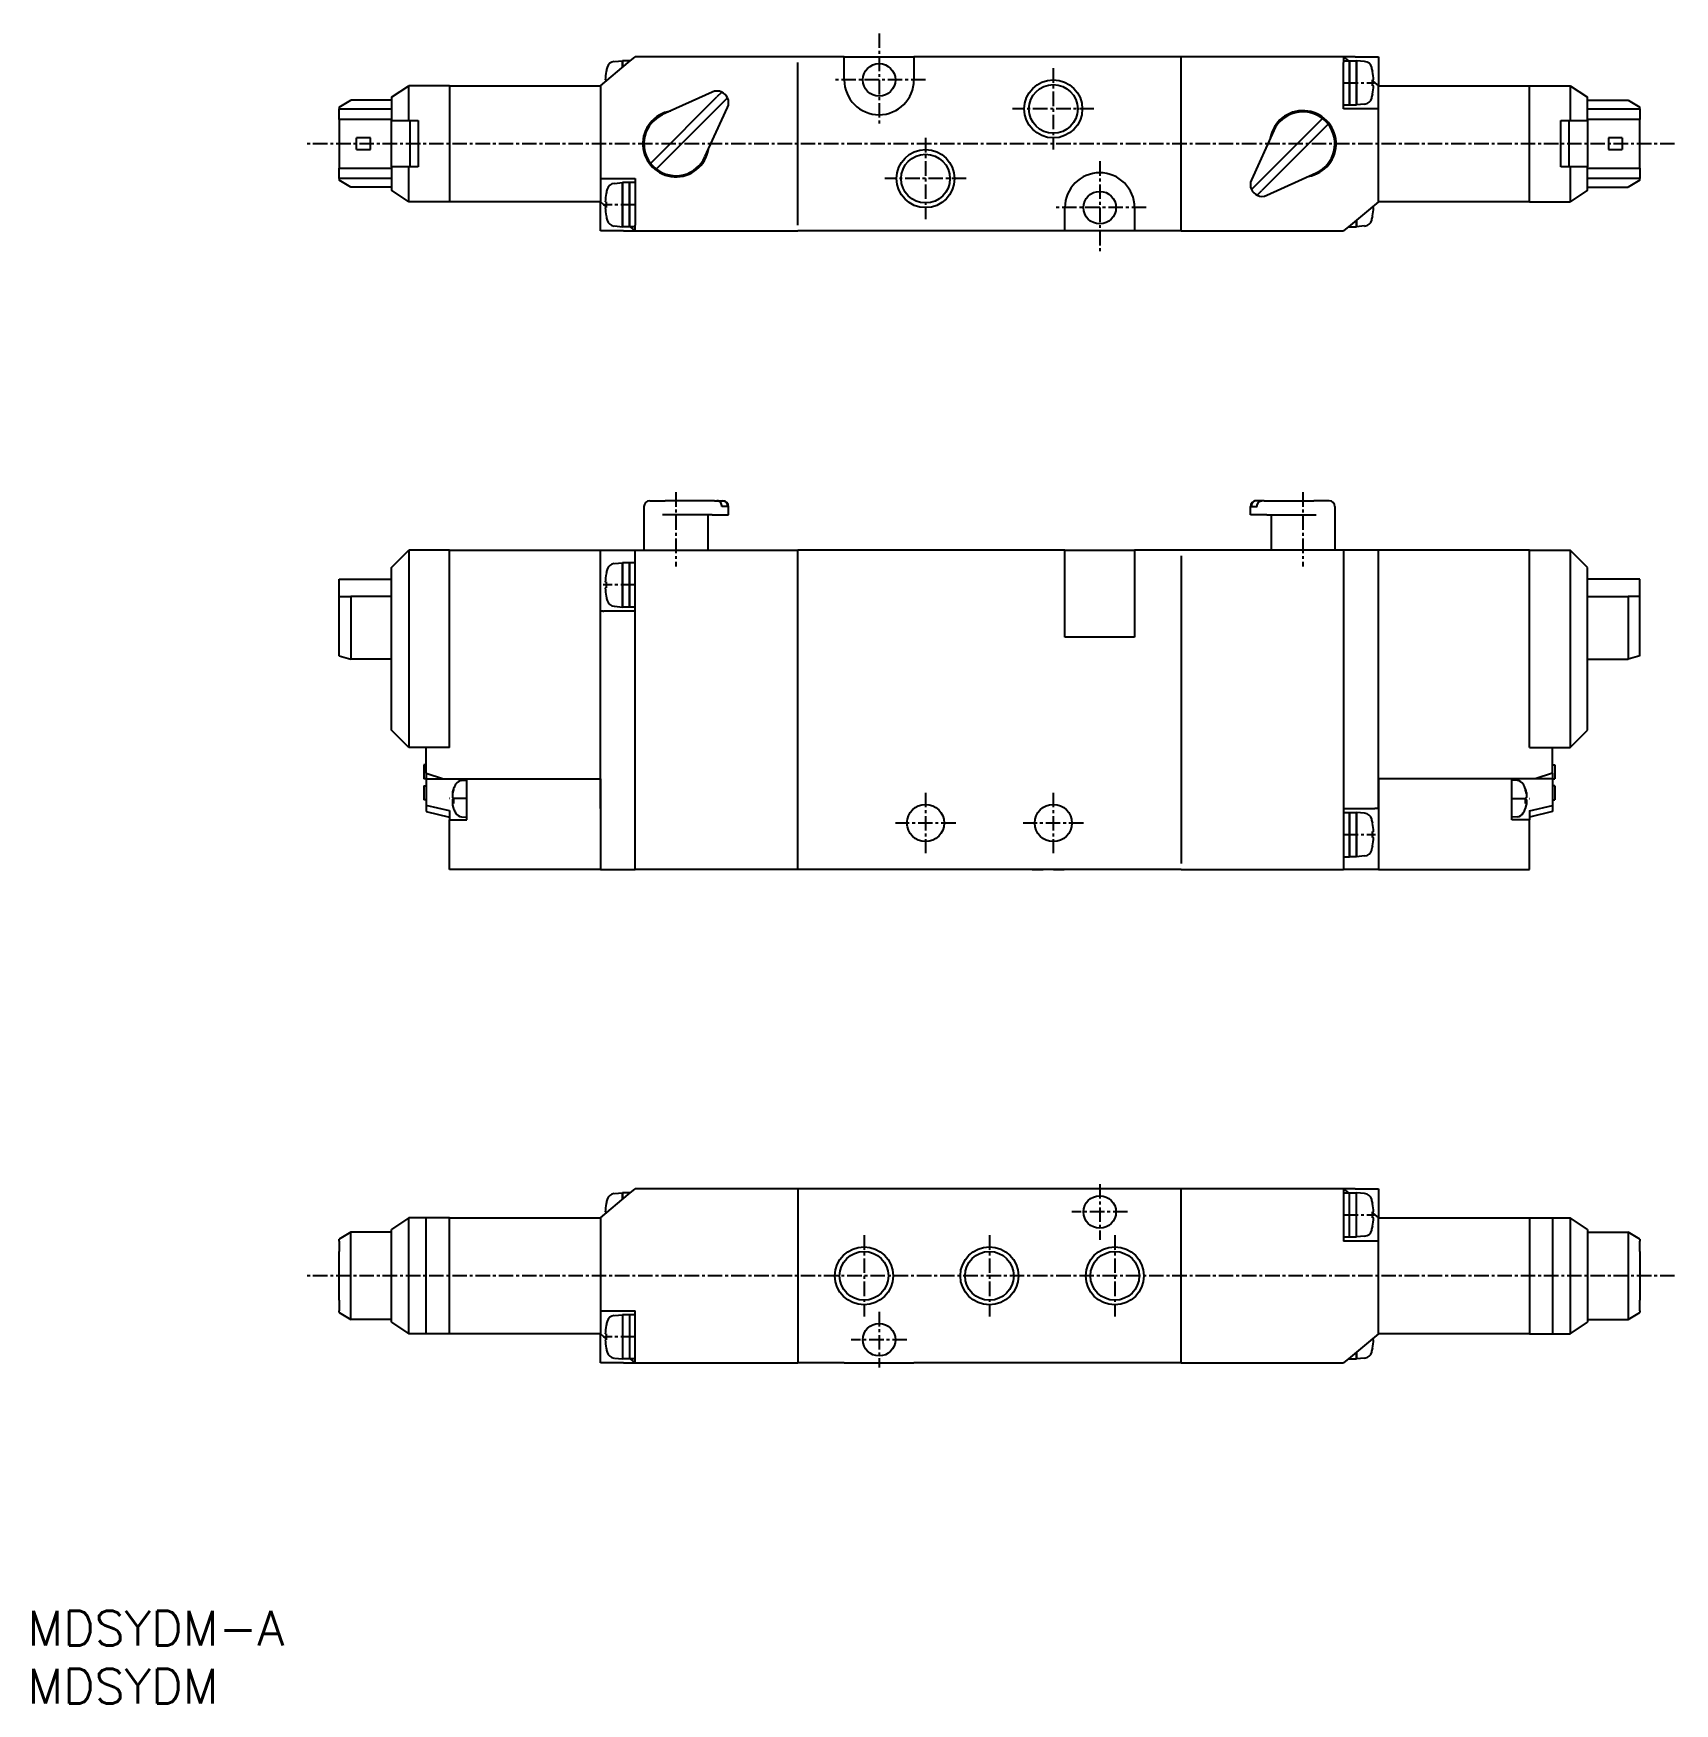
# Model space of a CAD drawing. Extents: x 1 to 142, y 0 to 144.
import ezdxf

# ---------------------------------------------------------------- set-up
doc = ezdxf.new("R2010")
doc.units = 0
doc.linetypes.add('CENTER', pattern=[2, 1.25, -0.25, 0.25, -0.25])
doc.layers.get('0').update_dxf_attribs({"linetype": 'CONTINUOUS'})
doc.layers.add('CENTER', color=1, linetype='CENTER')
doc.styles.get("Standard").update_dxf_attribs({"font": 'txt.shx'})

# ---------------------------------------------------------------- blocks, each defined once
blk = doc.blocks.new('*U18')
at = {"color": 7, "linetype": 'CONTINUOUS'}
blk.add_text('MDSYDM', height=3, dxfattribs=at).set_placement((0, 0))
blk = doc.blocks.new('*U19')
at = {"color": 7, "linetype": 'CONTINUOUS'}
blk.add_text('MDSYDM-A', height=3, dxfattribs=at).set_placement((0, 5))

msp = doc.modelspace()

# ---------------------------------------------------------------- linework, layer by layer
at = {"color": 7, "linetype": 'CONTINUOUS'}
for p, q in [((49.34, 139.34), (51.74, 141.34)), ((50.54, 141.43), (51.24, 141.49)), ((51.24, 141.49), (51.24, 140.93)), ((51.84, 141.49), (51.24, 141.49)), ((51.24, 140.93), (51.24, 141.49)), ((51.74, 141.34), (52.34, 141.84)), ((51.84, 141.49), (51.84, 141.43)), ((51.92, 141.49), (51.84, 141.49)), ((51.84, 141.43), (51.84, 141.49)), ((66.34, 141.84), (52.34, 141.84)), ((70.34, 141.84), (66.34, 141.84)), ((66.34, 127.34), (66.34, 141.34)), ((70.34, 141.84), (76.34, 141.84)), ((70.34, 139.84), (70.34, 141.84)), ((76.34, 141.84), (76.34, 139.84)), ((99.34, 141.84), (76.34, 141.84)), ((113.34, 141.84), (99.34, 141.84)), ((99.34, 126.84), (99.34, 141.84)), ((113.34, 141.84), (113.76, 141.49)), ((114.34, 141.84), (113.34, 141.84)), ((113.34, 141.84), (113.34, 141.34)), ((113.34, 141.49), (113.84, 141.49)), ((113.34, 137.34), (113.34, 141.34)), ((113.84, 141.49), (114.44, 141.49)), ((113.84, 137.69), (113.84, 141.49)), ((113.84, 141.49), (113.84, 137.69)), ((114.34, 141.84), (116.34, 141.84)), ((115.15, 141.43), (114.44, 141.49)), ((114.44, 137.69), (114.44, 141.49)), ((114.44, 141.49), (114.44, 137.69)), ((116.34, 141.84), (116.34, 139.34)), ((49.84, 139.85), (49.76, 139.85)), ((49.84, 140.57), (49.84, 140.57)), ((115.85, 140.57), (115.84, 140.57)), ((115.93, 139.85), (115.84, 139.85)), ((115.84, 139.76), (116.04, 139.59)), ((116.04, 139.59), (116.34, 139.34)), ((26.84, 137.49), (27.84, 138.09)), ((31.34, 138.09), (27.84, 138.09)), ((31.34, 138.34), (32.84, 139.34)), ((31.34, 138.34), (31.34, 136.34)), ((32.84, 136.34), (32.84, 139.34)), ((36.34, 139.34), (32.84, 139.34)), ((36.34, 139.34), (49.34, 139.34)), ((36.34, 139.34), (36.34, 129.34)), ((49.34, 139.34), (49.34, 129.34)), ((54.02, 133.02), (59.38, 138.38)), ((58.96, 138.79), (54.7, 136.85)), ((59.79, 138.79), (59.38, 138.38)), ((60.29, 138.29), (59.88, 137.88)), ((115.84, 139.34), (115.93, 139.34)), ((115.84, 138.62), (115.85, 138.62)), ((116.34, 139.34), (129.34, 139.34)), ((116.34, 129.34), (116.34, 139.34)), ((129.34, 129.34), (129.34, 139.34)), ((129.34, 139.34), (132.84, 139.34)), ((132.84, 139.34), (134.34, 138.34)), ((132.84, 139.34), (132.84, 136.34)), ((134.34, 136.34), (134.34, 138.34)), ((134.34, 138.09), (137.84, 138.09)), ((137.84, 138.09), (138.84, 137.49)), ((26.84, 137.49), (26.84, 137.34)), ((26.84, 136.44), (26.84, 137.34)), ((26.84, 137.34), (31.34, 137.34)), ((59.88, 137.88), (54.52, 132.52)), ((58.34, 133.2), (60.29, 137.46)), ((113.34, 137.69), (113.84, 137.69)), ((116.34, 137.34), (113.34, 137.34)), ((113.84, 137.69), (114.44, 137.69)), ((115.15, 137.76), (114.44, 137.69)), ((134.34, 137.34), (138.84, 137.34)), ((138.84, 137.34), (138.84, 137.49)), ((138.84, 137.34), (138.84, 136.44)), ((26.84, 136.44), (26.84, 132.24)), ((31.34, 136.44), (26.84, 136.44)), ((31.34, 136.34), (32.84, 136.34)), ((31.34, 132.34), (31.34, 136.34)), ((32.84, 136.34), (33.64, 136.34)), ((32.93, 136.34), (32.93, 132.34)), ((33.64, 136.34), (33.64, 132.34)), ((107.34, 135.48), (105.4, 131.22)), ((105.81, 130.8), (111.17, 136.16)), ((111.66, 135.67), (106.3, 130.31)), ((111.17, 136.16), (111.52, 136.52)), ((111.66, 135.67), (112.02, 136.02)), ((132.04, 136.34), (132.84, 136.34)), ((132.04, 132.34), (132.04, 136.34)), ((132.76, 132.34), (132.76, 136.34)), ((132.84, 136.34), (134.34, 136.34)), ((138.84, 136.44), (134.34, 136.44)), ((134.34, 136.34), (134.34, 132.34)), ((138.84, 132.24), (138.84, 136.44)), ((28.34, 133.84), (28.34, 134.84)), ((29.54, 134.84), (28.34, 134.84)), ((28.34, 133.84), (29.54, 133.84)), ((29.54, 133.84), (29.54, 134.84)), ((137.34, 134.84), (136.14, 134.84)), ((136.14, 134.84), (136.14, 133.84)), ((136.14, 133.84), (137.34, 133.84)), ((137.34, 134.84), (137.34, 133.84)), ((31.34, 132.34), (31.34, 130.34)), ((32.84, 132.34), (31.34, 132.34)), ((32.84, 129.34), (32.84, 132.34)), ((33.64, 132.34), (32.84, 132.34)), ((54.02, 133.02), (53.67, 132.66)), ((54.52, 132.52), (54.16, 132.17)), ((132.84, 132.34), (132.04, 132.34)), ((132.84, 132.34), (132.84, 129.34)), ((134.34, 132.34), (132.84, 132.34)), ((134.34, 130.34), (134.34, 132.34)), ((26.84, 131.34), (26.84, 132.24)), ((26.84, 132.24), (31.34, 132.24)), ((26.84, 131.34), (26.84, 131.19)), ((31.34, 131.34), (26.84, 131.34)), ((27.84, 130.59), (26.84, 131.19)), ((49.34, 131.34), (52.34, 131.34)), ((50.54, 130.93), (51.24, 130.99)), ((51.24, 130.99), (51.24, 127.19)), ((51.84, 130.99), (51.24, 130.99)), ((51.24, 127.19), (51.24, 130.99)), ((51.84, 130.99), (51.84, 127.19)), ((52.34, 130.99), (51.84, 130.99)), ((51.84, 127.19), (51.84, 130.99)), ((52.34, 131.34), (52.34, 127.34)), ((106.72, 129.9), (110.98, 131.84)), ((134.34, 132.24), (138.84, 132.24)), ((138.84, 131.34), (134.34, 131.34)), ((138.84, 131.19), (137.84, 130.59)), ((138.84, 132.24), (138.84, 131.34)), ((138.84, 131.19), (138.84, 131.34)), ((31.34, 130.59), (27.84, 130.59)), ((32.84, 129.34), (31.34, 130.34)), ((49.84, 130.07), (49.84, 130.07)), ((105.4, 130.39), (105.81, 130.8)), ((105.89, 129.9), (106.3, 130.31)), ((134.34, 130.34), (132.84, 129.34)), ((134.34, 130.59), (137.84, 130.59)), ((36.34, 129.34), (32.84, 129.34)), ((49.34, 129.34), (36.34, 129.34)), ((49.64, 129.09), (49.34, 129.34)), ((49.34, 126.84), (49.34, 129.34)), ((49.84, 128.93), (49.64, 129.09)), ((49.84, 129.35), (49.76, 129.35)), ((49.76, 128.84), (49.84, 128.84)), ((49.84, 128.12), (49.84, 128.12)), ((89.34, 126.84), (89.34, 128.84)), ((95.34, 128.84), (95.34, 126.84)), ((116.34, 129.34), (113.94, 127.34)), ((115.84, 128.84), (115.93, 128.84)), ((115.84, 128.12), (115.85, 128.12)), ((129.34, 129.34), (116.34, 129.34)), ((129.34, 129.34), (132.84, 129.34)), ((51.34, 126.84), (49.34, 126.84)), ((50.54, 127.26), (51.24, 127.19)), ((51.84, 127.19), (51.24, 127.19)), ((51.34, 126.84), (52.34, 126.84)), ((52.34, 127.19), (51.84, 127.19)), ((52.34, 126.84), (51.92, 127.19)), ((52.34, 126.84), (52.34, 127.34)), ((52.34, 126.84), (66.34, 126.84)), ((89.34, 126.84), (66.34, 126.84)), ((95.34, 126.84), (89.34, 126.84)), ((99.34, 126.84), (95.34, 126.84)), ((99.34, 126.84), (113.34, 126.84)), ((113.94, 127.34), (113.34, 126.84)), ((113.76, 127.19), (113.84, 127.19)), ((113.84, 127.19), (113.84, 127.26)), ((113.84, 127.26), (113.84, 127.19)), ((113.84, 127.19), (114.44, 127.19)), ((114.44, 127.19), (114.44, 127.76)), ((114.44, 127.76), (114.44, 127.19)), ((115.15, 127.26), (114.44, 127.19)), ((53.59, 103.59), (54.91, 103.59)), ((59.17, 103.59), (54.91, 103.59)), ((59.17, 103.59), (59.38, 103.59)), ((59.38, 103.59), (59.88, 103.59)), ((59.83, 103.59), (59.88, 103.59)), ((106.3, 103.59), (105.81, 103.59)), ((105.85, 103.59), (105.81, 103.59)), ((106.51, 103.59), (106.3, 103.59)), ((106.51, 103.59), (110.78, 103.59)), ((112.09, 103.59), (110.78, 103.59)), ((53.09, 103.09), (53.09, 99.34)), ((58.96, 102.39), (54.7, 102.39)), ((58.59, 102.39), (58.59, 99.34)), ((58.96, 102.39), (60.38, 102.39)), ((60.29, 103.09), (59.79, 103.09)), ((60.38, 102.39), (60.38, 103.09)), ((105.31, 102.39), (105.31, 103.09)), ((106.72, 102.39), (105.31, 102.39)), ((105.4, 103.09), (105.89, 103.09)), ((106.72, 102.39), (110.98, 102.39)), ((107.09, 102.39), (107.09, 99.34)), ((112.59, 103.09), (112.59, 99.34)), ((31.34, 97.84), (32.84, 99.34)), ((32.84, 99.34), (32.84, 82.34)), ((36.34, 99.34), (32.84, 99.34)), ((36.34, 99.34), (49.34, 99.34)), ((36.34, 82.34), (36.34, 99.34)), ((49.34, 99.34), (52.34, 99.34)), ((49.34, 77.08), (49.34, 99.34)), ((52.34, 94.09), (52.34, 99.34)), ((52.34, 99.34), (66.34, 99.34)), ((54.7, 99.34), (54.71, 99.34)), ((54.71, 99.34), (54.73, 99.34)), ((66.34, 71.84), (66.34, 99.34)), ((89.34, 99.34), (66.34, 99.34)), ((89.34, 91.84), (89.34, 99.34)), ((89.34, 99.34), (95.34, 99.34)), ((91.66, 99.34), (92.09, 99.34)), ((91.73, 99.34), (92.47, 99.34)), ((92.09, 99.34), (92.71, 99.34)), ((92.47, 99.34), (92.62, 99.34)), ((92.62, 99.34), (92.7, 99.34)), ((92.7, 99.34), (92.71, 99.34)), ((95.34, 99.34), (95.34, 91.84)), ((99.34, 99.34), (95.34, 99.34)), ((113.34, 99.34), (99.34, 99.34)), ((110.98, 99.34), (110.95, 99.34)), ((110.98, 99.34), (110.98, 99.34)), ((116.34, 99.34), (113.34, 99.34)), ((113.34, 99.34), (113.34, 77.09)), ((116.34, 77.08), (116.34, 99.34)), ((129.34, 99.34), (116.34, 99.34)), ((129.34, 82.34), (129.34, 99.34)), ((129.34, 99.34), (132.84, 99.34)), ((132.84, 99.34), (132.84, 82.34)), ((134.34, 97.84), (132.84, 99.34)), ((31.34, 83.84), (31.34, 97.84)), ((50.54, 98.18), (51.24, 98.24)), ((51.24, 98.24), (51.24, 94.44)), ((51.84, 98.24), (51.24, 98.24)), ((51.24, 94.44), (51.24, 98.24)), ((51.84, 98.24), (51.84, 94.44)), ((52.34, 98.24), (51.84, 98.24)), ((51.84, 94.44), (51.84, 98.24)), ((99.34, 98.84), (99.34, 72.34)), ((134.34, 83.84), (134.34, 97.84)), ((26.84, 95.34), (26.84, 96.84)), ((26.84, 96.84), (31.34, 96.84)), ((49.84, 96.6), (49.76, 96.6)), ((49.84, 97.32), (49.84, 97.32)), ((49.84, 97.32), (49.84, 97.32)), ((138.84, 96.84), (134.34, 96.84)), ((138.84, 95.34), (138.84, 96.84)), ((26.84, 90.24), (26.84, 95.34)), ((26.84, 95.34), (27.84, 95.34)), ((27.84, 95.34), (27.84, 89.94)), ((31.34, 95.34), (27.84, 95.34)), ((49.76, 96.09), (49.84, 96.09)), ((49.84, 95.37), (49.84, 95.37)), ((134.34, 95.34), (137.84, 95.34)), ((137.84, 95.34), (137.84, 89.94)), ((138.84, 95.34), (137.84, 95.34)), ((138.84, 90.24), (138.84, 95.34)), ((52.34, 94.09), (49.64, 94.09)), ((50.54, 94.51), (51.24, 94.44)), ((51.84, 94.44), (51.24, 94.44)), ((52.34, 94.44), (51.84, 94.44)), ((52.34, 71.84), (52.34, 94.09)), ((95.34, 91.84), (89.34, 91.84)), ((26.84, 90.24), (27.84, 89.94)), ((31.34, 89.94), (27.84, 89.94)), ((134.34, 89.94), (137.84, 89.94)), ((138.84, 90.24), (137.84, 89.94)), ((32.84, 82.34), (31.34, 83.84)), ((132.84, 82.34), (134.34, 83.84)), ((36.34, 82.34), (32.84, 82.34)), ((34.34, 80.14), (34.34, 82.34)), ((129.34, 82.34), (132.84, 82.34)), ((131.34, 80.14), (131.34, 82.34)), ((34.34, 80.84), (34.14, 80.84)), ((34.14, 80.84), (34.14, 79.64)), ((131.34, 80.84), (131.54, 80.84)), ((131.54, 80.84), (131.54, 79.64)), ((34.34, 79.64), (34.14, 79.64)), ((34.34, 80.14), (34.34, 79.64)), ((34.34, 80.14), (35.84, 79.64)), ((34.34, 79.64), (49.34, 79.64)), ((34.34, 79.64), (34.34, 77.36)), ((37.37, 79.5), (37.84, 79.54)), ((37.84, 76.12), (37.84, 79.64)), ((49.34, 79.64), (49.34, 71.84)), ((116.34, 79.64), (116.34, 71.84)), ((131.34, 79.64), (116.34, 79.64)), ((127.84, 76.12), (127.84, 79.64)), ((128.31, 79.5), (127.84, 79.54)), ((131.34, 80.14), (129.84, 79.64)), ((131.34, 80.14), (131.34, 79.64)), ((131.34, 79.64), (131.54, 79.64)), ((131.34, 79.64), (131.34, 77.36)), ((34.14, 79.04), (34.34, 79.04)), ((34.14, 79.04), (34.14, 77.84)), ((34.34, 77.84), (34.14, 77.84)), ((36.62, 78.46), (36.6, 78.47)), ((36.6, 78.47), (36.6, 78.36)), ((36.6, 78.36), (36.6, 78.04)), ((36.69, 77.83), (36.6, 77.84)), ((36.6, 77.84), (36.6, 77.61)), ((128.99, 77.83), (129.08, 77.84)), ((129.06, 78.46), (129.08, 78.47)), ((129.08, 78.47), (129.08, 78.36)), ((129.08, 78.36), (129.08, 78.04)), ((129.08, 77.84), (129.08, 77.61)), ((131.54, 79.04), (131.34, 79.04)), ((131.34, 77.84), (131.54, 77.84)), ((131.54, 79.04), (131.54, 77.84)), ((36.34, 76.9), (34.34, 77.36)), ((34.34, 77.36), (34.34, 76.84)), ((34.34, 76.84), (36.34, 76.34)), ((36.34, 76.91), (36.34, 76.12)), ((36.69, 77.62), (36.6, 77.61)), ((36.6, 77.61), (36.6, 77.42)), ((37.37, 76.38), (37.84, 76.34)), ((113.34, 77.09), (113.34, 71.84)), ((113.34, 77.09), (116.04, 77.09)), ((113.34, 76.74), (113.84, 76.74)), ((113.84, 76.74), (114.44, 76.74)), ((113.84, 72.95), (113.84, 76.74)), ((113.84, 76.74), (113.84, 72.94)), ((115.15, 76.68), (114.44, 76.74)), ((114.44, 72.94), (114.44, 76.74)), ((114.44, 76.74), (114.44, 72.95)), ((128.31, 76.38), (127.84, 76.34)), ((128.99, 77.62), (129.08, 77.61)), ((129.08, 77.61), (129.08, 77.42)), ((129.34, 76.9), (131.34, 77.36)), ((129.34, 76.91), (129.34, 76.12)), ((131.34, 76.84), (129.34, 76.34)), ((131.34, 77.36), (131.34, 76.84)), ((36.34, 71.84), (36.34, 76.12)), ((36.34, 76.12), (37.84, 76.12)), ((115.85, 75.82), (115.84, 75.82)), ((115.93, 75.1), (115.84, 75.1)), ((129.34, 76.12), (127.84, 76.12)), ((129.34, 71.84), (129.34, 76.12)), ((115.84, 74.59), (115.93, 74.59)), ((115.84, 73.87), (115.85, 73.87)), ((113.34, 72.94), (113.84, 72.94)), ((113.84, 72.95), (114.44, 72.95)), ((115.15, 73.01), (114.44, 72.94)), ((49.34, 71.84), (36.34, 71.84)), ((49.34, 71.84), (52.34, 71.84)), ((66.34, 71.84), (52.34, 71.84)), ((99.34, 71.84), (66.34, 71.84)), ((86.52, 71.84), (86.55, 71.84)), ((86.55, 71.84), (86.68, 71.84)), ((86.68, 71.84), (87.46, 71.84)), ((88.36, 71.84), (88.42, 71.84)), ((88.42, 71.84), (88.58, 71.84)), ((88.58, 71.84), (88.99, 71.84)), ((88.99, 71.84), (89.29, 71.84)), ((99.34, 71.84), (113.34, 71.84)), ((116.34, 71.84), (113.34, 71.84)), ((116.34, 71.84), (129.34, 71.84)), ((49.34, 41.84), (51.74, 43.84)), ((50.54, 43.93), (51.24, 43.99)), ((51.24, 43.99), (51.24, 43.43)), ((51.84, 43.99), (51.24, 43.99)), ((51.24, 43.43), (51.24, 43.99)), ((51.74, 43.84), (52.34, 44.34)), ((51.84, 43.99), (51.84, 43.93)), ((51.92, 43.99), (51.84, 43.99)), ((51.84, 43.93), (51.84, 43.99)), ((66.34, 44.34), (52.34, 44.34)), ((66.34, 44.34), (66.34, 29.34)), ((89.34, 44.34), (66.34, 44.34)), ((95.34, 44.34), (89.34, 44.34)), ((99.34, 44.34), (95.34, 44.34)), ((99.34, 29.34), (99.34, 44.34)), ((113.34, 44.34), (99.34, 44.34)), ((113.34, 44.34), (113.76, 43.99)), ((114.34, 44.34), (113.34, 44.34)), ((113.34, 44.34), (113.34, 39.84)), ((113.34, 43.99), (113.84, 43.99)), ((113.84, 43.99), (114.44, 43.99)), ((113.84, 40.19), (113.84, 43.99)), ((114.34, 44.34), (116.34, 44.34)), ((115.15, 43.93), (114.44, 43.99)), ((114.44, 40.19), (114.44, 43.99)), ((116.34, 44.34), (116.34, 41.84)), ((32.84, 41.84), (31.34, 40.84)), ((36.34, 41.84), (32.84, 41.84)), ((32.84, 31.84), (32.84, 41.84)), ((34.34, 31.84), (34.34, 41.84)), ((36.34, 41.84), (49.34, 41.84)), ((36.34, 31.84), (36.34, 41.84)), ((49.34, 41.84), (49.34, 31.84)), ((49.84, 42.35), (49.76, 42.35)), ((49.84, 43.07), (49.84, 43.07)), ((115.85, 43.07), (115.84, 43.07)), ((115.93, 42.35), (115.84, 42.35)), ((115.84, 42.26), (116.04, 42.09)), ((115.84, 41.84), (115.93, 41.84)), ((116.04, 42.09), (116.34, 41.84)), ((116.34, 31.84), (116.34, 41.84)), ((116.34, 41.84), (129.34, 41.84)), ((129.34, 41.84), (132.84, 41.84)), ((129.34, 41.84), (129.34, 31.84)), ((131.34, 41.84), (131.34, 31.84)), ((134.34, 40.84), (132.84, 41.84)), ((132.84, 41.84), (132.84, 31.84)), ((27.84, 40.59), (26.84, 39.99)), ((31.34, 40.59), (27.84, 40.59)), ((27.84, 33.09), (27.84, 40.59)), ((31.34, 32.84), (31.34, 40.84)), ((115.84, 41.12), (115.85, 41.12)), ((134.34, 40.84), (134.34, 32.84)), ((134.34, 40.59), (137.84, 40.59)), ((138.84, 39.99), (137.84, 40.59)), ((137.84, 40.59), (137.84, 33.09)), ((26.84, 39.84), (26.84, 39.99)), ((26.84, 39.84), (26.84, 38.94)), ((26.84, 34.74), (26.84, 38.94)), ((113.34, 40.19), (113.84, 40.19)), ((116.34, 39.84), (113.34, 39.84)), ((113.84, 40.19), (114.44, 40.19)), ((115.15, 40.26), (114.44, 40.19)), ((138.84, 39.99), (138.84, 39.84)), ((138.84, 38.94), (138.84, 39.84)), ((138.84, 38.94), (138.84, 34.74)), ((26.84, 34.74), (26.84, 33.84)), ((138.84, 33.84), (138.84, 34.74)), ((26.84, 33.69), (26.84, 33.84)), ((26.84, 33.69), (27.84, 33.09)), ((31.34, 33.09), (27.84, 33.09)), ((49.34, 33.84), (52.34, 33.84)), ((50.54, 33.43), (51.24, 33.49)), ((51.24, 33.49), (51.24, 29.69)), ((51.84, 33.49), (51.24, 33.49)), ((51.84, 33.49), (51.84, 29.69)), ((52.34, 33.49), (51.84, 33.49)), ((52.34, 29.34), (52.34, 33.84)), ((134.34, 33.09), (137.84, 33.09)), ((137.84, 33.09), (138.84, 33.69)), ((138.84, 33.84), (138.84, 33.69)), ((31.34, 32.84), (32.84, 31.84)), ((36.34, 31.84), (32.84, 31.84)), ((49.34, 31.84), (36.34, 31.84)), ((49.64, 31.59), (49.34, 31.84)), ((49.34, 29.34), (49.34, 31.84)), ((49.84, 31.85), (49.76, 31.85)), ((49.84, 32.57), (49.84, 32.57)), ((116.34, 31.84), (113.94, 29.84)), ((129.34, 31.84), (116.34, 31.84)), ((129.34, 31.84), (132.84, 31.84)), ((132.84, 31.84), (134.34, 32.84)), ((49.84, 31.43), (49.64, 31.59)), ((49.76, 31.34), (49.84, 31.34)), ((49.84, 30.62), (49.84, 30.62)), ((114.44, 29.69), (114.44, 30.26)), ((114.44, 30.26), (114.44, 29.69)), ((115.84, 31.34), (115.93, 31.34)), ((115.84, 30.62), (115.85, 30.62)), ((51.34, 29.34), (49.34, 29.34)), ((50.54, 29.76), (51.24, 29.69)), ((51.84, 29.69), (51.24, 29.69)), ((51.34, 29.34), (52.34, 29.34)), ((52.34, 29.69), (51.84, 29.69)), ((52.34, 29.34), (51.92, 29.69)), ((52.34, 29.34), (66.34, 29.34)), ((70.34, 29.34), (66.34, 29.34)), ((70.34, 29.34), (76.34, 29.34)), ((99.34, 29.34), (76.34, 29.34)), ((99.34, 29.34), (113.34, 29.34)), ((113.94, 29.84), (113.34, 29.34)), ((113.76, 29.69), (113.84, 29.69)), ((113.84, 29.69), (113.84, 29.76)), ((113.84, 29.76), (113.84, 29.69)), ((113.84, 29.69), (114.44, 29.69)), ((115.15, 29.76), (114.44, 29.69))]:
    msp.add_line(p, q, dxfattribs=at)
for points in [[(49.84, 139.85, 0), (49.84, 139.85, 0), (49.84, 139.84, 0), (49.84, 139.84, 0), (49.84, 139.84, 0), (49.84, 139.84, 0), (49.84, 139.84, 0), (49.84, 139.84, 0), (49.84, 139.84, 0), (49.84, 139.84, 0), (49.84, 139.84, 0), (49.84, 139.84, 0), (49.84, 139.84, 0), (49.84, 139.84, 0), (49.84, 139.84, 0), (49.84, 139.84, 0), (49.84, 139.84, 0), (49.84, 139.84, 0), (49.84, 139.83, 0), (49.84, 139.83, 0), (49.84, 139.83, 0), (49.84, 139.83, 0), (49.84, 139.83, 0), (49.84, 139.83, 0), (49.84, 139.83, 0), (49.84, 139.83, 0), (49.84, 139.83, 0), (49.84, 139.83, 0), (49.84, 139.83, 0), (49.84, 139.83, 0), (49.84, 139.83, 0), (49.84, 139.82, 0), (49.84, 139.82, 0), (49.84, 139.82, 0), (49.84, 139.82, 0), (49.84, 139.82, 0), (49.84, 139.82, 0), (49.84, 139.82, 0), (49.84, 139.82, 0), (49.84, 139.82, 0), (49.84, 139.82, 0), (49.84, 139.82, 0), (49.84, 139.82, 0), (49.84, 139.82, 0), (49.84, 139.82, 0), (49.84, 139.82, 0), (49.84, 139.81, 0), (49.84, 139.81, 0), (49.84, 139.81, 0), (49.84, 139.81, 0), (49.84, 139.81, 0), (49.84, 139.81, 0), (49.84, 139.81, 0), (49.84, 139.81, 0), (49.84, 139.81, 0), (49.84, 139.81, 0), (49.84, 139.81, 0), (49.84, 139.81, 0), (49.84, 139.81, 0), (49.84, 139.81, 0), (49.84, 139.81, 0), (49.84, 139.81, 0), (49.84, 139.8, 0), (49.84, 139.8, 0), (49.84, 139.8, 0), (49.84, 139.8, 0), (49.84, 139.8, 0), (49.84, 139.8, 0), (49.84, 139.8, 0), (49.84, 139.8, 0), (49.84, 139.8, 0), (49.84, 139.8, 0), (49.84, 139.8, 0), (49.84, 139.8, 0), (49.84, 139.8, 0), (49.84, 139.79, 0), (49.84, 139.79, 0), (49.84, 139.79, 0), (49.84, 139.79, 0), (49.84, 139.79, 0), (49.84, 139.79, 0), (49.84, 139.79, 0), (49.84, 139.79, 0), (49.84, 139.79, 0), (49.84, 139.79, 0), (49.84, 139.79, 0), (49.84, 139.79, 0), (49.84, 139.79, 0), (49.84, 139.79, 0), (49.84, 139.79, 0), (49.84, 139.78, 0), (49.84, 139.78, 0), (49.84, 139.78, 0), (49.84, 139.78, 0), (49.84, 139.78, 0), (49.84, 139.78, 0), (49.84, 139.78, 0), (49.84, 139.78, 0), (49.84, 139.78, 0), (49.84, 139.78, 0), (49.84, 139.78, 0), (49.84, 139.78, 0), (49.84, 139.78, 0), (49.84, 139.78, 0), (49.84, 139.78, 0), (49.84, 139.78, 0), (49.84, 139.77, 0), (49.84, 139.77, 0), (49.84, 139.77, 0), (49.84, 139.77, 0), (49.84, 139.77, 0), (49.84, 139.77, 0), (49.84, 139.77, 0), (49.84, 139.77, 0), (49.84, 139.77, 0), (49.84, 139.77, 0), (49.84, 139.77, 0), (49.84, 139.77, 0), (49.84, 139.77, 0), (49.84, 139.76, 0), (49.84, 139.76, 0), (49.84, 139.76, 0), (49.84, 139.76, 0), (49.84, 139.76, 0), (49.84, 139.76, 0), (49.84, 139.76, 0), (49.84, 139.76, 0), (49.84, 139.76, 0), (49.84, 139.76, 0)], [(115.84, 139.34, 0), (115.84, 139.34, 0), (115.84, 139.35, 0), (115.84, 139.35, 0), (115.84, 139.36, 0), (115.84, 139.36, 0), (115.84, 139.37, 0), (115.84, 139.37, 0), (115.84, 139.37, 0), (115.84, 139.38, 0), (115.84, 139.38, 0), (115.84, 139.38, 0), (115.84, 139.39, 0), (115.84, 139.39, 0), (115.84, 139.4, 0), (115.84, 139.4, 0), (115.84, 139.4, 0), (115.84, 139.41, 0), (115.84, 139.41, 0), (115.84, 139.42, 0), (115.84, 139.42, 0), (115.84, 139.42, 0), (115.84, 139.43, 0), (115.84, 139.43, 0), (115.84, 139.44, 0), (115.84, 139.44, 0), (115.84, 139.44, 0), (115.84, 139.45, 0), (115.84, 139.45, 0), (115.84, 139.46, 0), (115.84, 139.46, 0), (115.84, 139.46, 0), (115.84, 139.47, 0), (115.84, 139.47, 0), (115.84, 139.47, 0), (115.84, 139.48, 0), (115.84, 139.48, 0), (115.84, 139.49, 0), (115.84, 139.49, 0), (115.84, 139.5, 0), (115.84, 139.5, 0), (115.84, 139.5, 0), (115.84, 139.51, 0), (115.84, 139.51, 0), (115.85, 139.51, 0), (115.85, 139.52, 0), (115.85, 139.52, 0), (115.85, 139.53, 0), (115.85, 139.53, 0), (115.85, 139.53, 0), (115.85, 139.54, 0), (115.85, 139.54, 0), (115.85, 139.55, 0), (115.85, 139.55, 0), (115.85, 139.55, 0), (115.85, 139.56, 0), (115.85, 139.56, 0), (115.85, 139.57, 0), (115.85, 139.57, 0), (115.85, 139.57, 0), (115.85, 139.58, 0), (115.85, 139.58, 0), (115.85, 139.59, 0), (115.85, 139.59, 0), (115.85, 139.59, 0), (115.85, 139.6, 0), (115.85, 139.6, 0), (115.85, 139.61, 0), (115.85, 139.61, 0), (115.85, 139.61, 0), (115.85, 139.62, 0), (115.85, 139.62, 0), (115.85, 139.62, 0), (115.85, 139.63, 0), (115.85, 139.63, 0), (115.85, 139.64, 0), (115.85, 139.64, 0), (115.85, 139.65, 0), (115.85, 139.65, 0), (115.85, 139.65, 0), (115.85, 139.66, 0), (115.85, 139.66, 0), (115.85, 139.66, 0), (115.85, 139.67, 0), (115.85, 139.67, 0), (115.84, 139.68, 0), (115.84, 139.68, 0), (115.84, 139.69, 0), (115.84, 139.69, 0), (115.84, 139.69, 0), (115.84, 139.7, 0), (115.84, 139.7, 0), (115.84, 139.7, 0), (115.84, 139.71, 0), (115.84, 139.71, 0), (115.84, 139.72, 0), (115.84, 139.72, 0), (115.84, 139.72, 0), (115.84, 139.73, 0), (115.84, 139.73, 0), (115.84, 139.74, 0), (115.84, 139.74, 0), (115.84, 139.74, 0), (115.84, 139.75, 0), (115.84, 139.75, 0), (115.84, 139.76, 0), (115.84, 139.76, 0), (115.84, 139.76, 0), (115.84, 139.77, 0), (115.84, 139.77, 0), (115.84, 139.78, 0), (115.84, 139.78, 0), (115.84, 139.78, 0), (115.84, 139.79, 0), (115.84, 139.79, 0), (115.84, 139.79, 0), (115.84, 139.8, 0), (115.84, 139.8, 0), (115.84, 139.81, 0), (115.84, 139.81, 0), (115.84, 139.81, 0), (115.84, 139.82, 0), (115.84, 139.82, 0), (115.84, 139.83, 0), (115.84, 139.83, 0), (115.84, 139.83, 0), (115.84, 139.84, 0), (115.84, 139.84, 0), (115.84, 139.85, 0)], [(49.84, 129.35, 0), (49.84, 129.34, 0), (49.84, 129.34, 0), (49.84, 129.33, 0), (49.84, 129.33, 0), (49.84, 129.33, 0), (49.84, 129.32, 0), (49.84, 129.32, 0), (49.84, 129.31, 0), (49.84, 129.31, 0), (49.84, 129.31, 0), (49.84, 129.3, 0), (49.84, 129.3, 0), (49.84, 129.29, 0), (49.84, 129.29, 0), (49.84, 129.29, 0), (49.84, 129.28, 0), (49.84, 129.28, 0), (49.84, 129.28, 0), (49.84, 129.27, 0), (49.84, 129.27, 0), (49.84, 129.26, 0), (49.84, 129.26, 0), (49.84, 129.26, 0), (49.84, 129.25, 0), (49.84, 129.25, 0), (49.84, 129.24, 0), (49.84, 129.24, 0), (49.84, 129.24, 0), (49.84, 129.23, 0), (49.84, 129.23, 0), (49.84, 129.22, 0), (49.84, 129.22, 0), (49.84, 129.22, 0), (49.84, 129.21, 0), (49.84, 129.21, 0), (49.84, 129.2, 0), (49.84, 129.2, 0), (49.84, 129.2, 0), (49.84, 129.19, 0), (49.84, 129.19, 0), (49.84, 129.19, 0), (49.84, 129.18, 0), (49.84, 129.18, 0), (49.84, 129.17, 0), (49.84, 129.17, 0), (49.84, 129.16, 0), (49.84, 129.16, 0), (49.84, 129.16, 0), (49.84, 129.15, 0), (49.84, 129.15, 0), (49.84, 129.15, 0), (49.84, 129.14, 0), (49.84, 129.14, 0), (49.84, 129.13, 0), (49.84, 129.13, 0), (49.84, 129.12, 0), (49.84, 129.12, 0), (49.84, 129.12, 0), (49.84, 129.11, 0), (49.84, 129.11, 0), (49.84, 129.11, 0), (49.84, 129.1, 0), (49.84, 129.1, 0), (49.84, 129.09, 0), (49.84, 129.09, 0), (49.84, 129.09, 0), (49.84, 129.08, 0), (49.84, 129.08, 0), (49.84, 129.07, 0), (49.84, 129.07, 0), (49.84, 129.07, 0), (49.84, 129.06, 0), (49.84, 129.06, 0), (49.84, 129.05, 0), (49.84, 129.05, 0), (49.84, 129.05, 0), (49.84, 129.04, 0), (49.84, 129.04, 0), (49.84, 129.03, 0), (49.84, 129.03, 0), (49.84, 129.03, 0), (49.84, 129.02, 0), (49.84, 129.02, 0), (49.84, 129.01, 0), (49.84, 129.01, 0), (49.84, 129.01, 0), (49.84, 129, 0), (49.84, 129, 0), (49.84, 129, 0), (49.84, 128.99, 0), (49.84, 128.99, 0), (49.84, 128.98, 0), (49.84, 128.98, 0), (49.84, 128.97, 0), (49.84, 128.97, 0), (49.84, 128.97, 0), (49.84, 128.96, 0), (49.84, 128.96, 0), (49.84, 128.96, 0), (49.84, 128.95, 0), (49.84, 128.95, 0), (49.84, 128.94, 0), (49.84, 128.94, 0), (49.84, 128.94, 0), (49.84, 128.93, 0), (49.84, 128.93, 0), (49.84, 128.92, 0), (49.84, 128.92, 0), (49.84, 128.92, 0), (49.84, 128.91, 0), (49.84, 128.91, 0), (49.84, 128.9, 0), (49.84, 128.9, 0), (49.84, 128.9, 0), (49.84, 128.89, 0), (49.84, 128.89, 0), (49.84, 128.88, 0), (49.84, 128.88, 0), (49.84, 128.88, 0), (49.84, 128.87, 0), (49.84, 128.87, 0), (49.84, 128.87, 0), (49.84, 128.86, 0), (49.84, 128.86, 0), (49.84, 128.85, 0), (49.84, 128.85, 0), (49.84, 128.84, 0), (49.84, 128.84, 0)], [(115.84, 128.84, 0), (115.84, 128.84, 0), (115.84, 128.84, 0), (115.84, 128.84, 0), (115.84, 128.84, 0), (115.84, 128.84, 0), (115.84, 128.84, 0), (115.84, 128.85, 0), (115.84, 128.85, 0), (115.84, 128.85, 0), (115.84, 128.85, 0), (115.84, 128.85, 0), (115.84, 128.85, 0), (115.84, 128.85, 0), (115.84, 128.85, 0), (115.84, 128.85, 0), (115.84, 128.85, 0), (115.84, 128.85, 0), (115.84, 128.85, 0), (115.84, 128.85, 0), (115.84, 128.85, 0), (115.84, 128.85, 0), (115.84, 128.86, 0), (115.84, 128.86, 0), (115.84, 128.86, 0), (115.84, 128.86, 0), (115.84, 128.86, 0), (115.84, 128.86, 0), (115.84, 128.86, 0), (115.84, 128.86, 0), (115.84, 128.86, 0), (115.84, 128.86, 0), (115.84, 128.86, 0), (115.84, 128.86, 0), (115.84, 128.86, 0), (115.84, 128.87, 0), (115.84, 128.87, 0), (115.84, 128.87, 0), (115.84, 128.87, 0), (115.84, 128.87, 0), (115.84, 128.87, 0), (115.84, 128.87, 0), (115.84, 128.87, 0), (115.84, 128.87, 0), (115.84, 128.87, 0), (115.84, 128.87, 0), (115.84, 128.87, 0), (115.84, 128.87, 0), (115.84, 128.87, 0), (115.84, 128.88, 0), (115.84, 128.88, 0), (115.84, 128.88, 0), (115.84, 128.88, 0), (115.84, 128.88, 0), (115.84, 128.88, 0), (115.84, 128.88, 0), (115.84, 128.88, 0), (115.84, 128.88, 0), (115.84, 128.88, 0), (115.84, 128.88, 0), (115.84, 128.88, 0), (115.84, 128.88, 0), (115.84, 128.88, 0), (115.84, 128.88, 0), (115.84, 128.88, 0), (115.84, 128.88, 0), (115.84, 128.89, 0), (115.84, 128.89, 0), (115.84, 128.89, 0), (115.84, 128.89, 0), (115.84, 128.89, 0), (115.84, 128.89, 0), (115.84, 128.89, 0), (115.84, 128.89, 0), (115.84, 128.89, 0), (115.84, 128.89, 0), (115.84, 128.89, 0), (115.84, 128.89, 0), (115.84, 128.89, 0), (115.84, 128.9, 0), (115.84, 128.9, 0), (115.84, 128.9, 0), (115.84, 128.9, 0), (115.84, 128.9, 0), (115.84, 128.9, 0), (115.84, 128.9, 0), (115.84, 128.9, 0), (115.84, 128.9, 0), (115.84, 128.9, 0), (115.84, 128.9, 0), (115.84, 128.9, 0), (115.84, 128.9, 0), (115.84, 128.9, 0), (115.84, 128.9, 0), (115.84, 128.91, 0), (115.84, 128.91, 0), (115.84, 128.91, 0), (115.84, 128.91, 0), (115.84, 128.91, 0), (115.84, 128.91, 0), (115.84, 128.91, 0), (115.84, 128.91, 0), (115.84, 128.91, 0), (115.84, 128.91, 0), (115.84, 128.91, 0), (115.84, 128.91, 0), (115.84, 128.91, 0), (115.84, 128.91, 0), (115.84, 128.91, 0), (115.84, 128.91, 0), (115.84, 128.92, 0), (115.84, 128.92, 0), (115.84, 128.92, 0), (115.84, 128.92, 0), (115.84, 128.92, 0), (115.84, 128.92, 0), (115.84, 128.92, 0), (115.84, 128.92, 0), (115.84, 128.92, 0), (115.84, 128.92, 0), (115.84, 128.92, 0), (115.84, 128.92, 0), (115.84, 128.92, 0), (115.84, 128.93, 0), (115.84, 128.93, 0), (115.84, 128.93, 0), (115.84, 128.93, 0), (115.84, 128.93, 0), (115.84, 128.93, 0)], [(49.84, 96.6, 0), (49.84, 96.59, 0), (49.84, 96.59, 0), (49.84, 96.58, 0), (49.84, 96.58, 0), (49.84, 96.58, 0), (49.84, 96.57, 0), (49.84, 96.57, 0), (49.84, 96.56, 0), (49.84, 96.56, 0), (49.84, 96.56, 0), (49.84, 96.55, 0), (49.84, 96.55, 0), (49.84, 96.55, 0), (49.84, 96.54, 0), (49.84, 96.54, 0), (49.84, 96.53, 0), (49.84, 96.53, 0), (49.84, 96.53, 0), (49.84, 96.52, 0), (49.84, 96.52, 0), (49.84, 96.51, 0), (49.84, 96.51, 0), (49.84, 96.51, 0), (49.84, 96.5, 0), (49.84, 96.5, 0), (49.84, 96.49, 0), (49.84, 96.49, 0), (49.84, 96.49, 0), (49.84, 96.48, 0), (49.84, 96.48, 0), (49.84, 96.47, 0), (49.84, 96.47, 0), (49.84, 96.47, 0), (49.84, 96.46, 0), (49.84, 96.46, 0), (49.84, 96.45, 0), (49.84, 96.45, 0), (49.84, 96.45, 0), (49.84, 96.44, 0), (49.84, 96.44, 0), (49.84, 96.43, 0), (49.84, 96.43, 0), (49.84, 96.43, 0), (49.84, 96.42, 0), (49.84, 96.42, 0), (49.84, 96.41, 0), (49.84, 96.41, 0), (49.84, 96.41, 0), (49.84, 96.4, 0), (49.84, 96.4, 0), (49.84, 96.4, 0), (49.84, 96.39, 0), (49.84, 96.39, 0), (49.84, 96.38, 0), (49.84, 96.38, 0), (49.84, 96.38, 0), (49.84, 96.37, 0), (49.84, 96.37, 0), (49.84, 96.36, 0), (49.84, 96.36, 0), (49.84, 96.36, 0), (49.84, 96.35, 0), (49.84, 96.35, 0), (49.84, 96.34, 0), (49.84, 96.34, 0), (49.84, 96.34, 0), (49.84, 96.33, 0), (49.84, 96.33, 0), (49.84, 96.32, 0), (49.84, 96.32, 0), (49.84, 96.32, 0), (49.84, 96.31, 0), (49.84, 96.31, 0), (49.84, 96.3, 0), (49.84, 96.3, 0), (49.84, 96.3, 0), (49.84, 96.29, 0), (49.84, 96.29, 0), (49.84, 96.28, 0), (49.84, 96.28, 0), (49.84, 96.28, 0), (49.84, 96.27, 0), (49.84, 96.27, 0), (49.84, 96.26, 0), (49.84, 96.26, 0), (49.84, 96.26, 0), (49.84, 96.25, 0), (49.84, 96.25, 0), (49.84, 96.25, 0), (49.84, 96.24, 0), (49.84, 96.24, 0), (49.84, 96.23, 0), (49.84, 96.23, 0), (49.84, 96.23, 0), (49.84, 96.22, 0), (49.84, 96.22, 0), (49.84, 96.21, 0), (49.84, 96.21, 0), (49.84, 96.21, 0), (49.84, 96.2, 0), (49.84, 96.2, 0), (49.84, 96.19, 0), (49.84, 96.19, 0), (49.84, 96.19, 0), (49.84, 96.18, 0), (49.84, 96.18, 0), (49.84, 96.17, 0), (49.84, 96.17, 0), (49.84, 96.17, 0), (49.84, 96.16, 0), (49.84, 96.16, 0), (49.84, 96.15, 0), (49.84, 96.15, 0), (49.84, 96.15, 0), (49.84, 96.14, 0), (49.84, 96.14, 0), (49.84, 96.13, 0), (49.84, 96.13, 0), (49.84, 96.13, 0), (49.84, 96.12, 0), (49.84, 96.12, 0), (49.84, 96.11, 0), (49.84, 96.11, 0), (49.84, 96.11, 0), (49.84, 96.1, 0), (49.84, 96.1, 0), (49.84, 96.1, 0), (49.84, 96.09, 0)], [(49.34, 94.11, 0), (49.34, 94.11, 0), (49.35, 94.11, 0), (49.35, 94.11, 0), (49.35, 94.11, 0), (49.35, 94.11, 0), (49.36, 94.11, 0), (49.36, 94.11, 0), (49.36, 94.11, 0), (49.36, 94.11, 0), (49.37, 94.11, 0), (49.37, 94.11, 0), (49.37, 94.11, 0), (49.37, 94.11, 0), (49.38, 94.1, 0), (49.38, 94.1, 0), (49.38, 94.1, 0), (49.38, 94.1, 0), (49.38, 94.1, 0), (49.39, 94.1, 0), (49.39, 94.1, 0), (49.39, 94.1, 0), (49.39, 94.1, 0), (49.4, 94.1, 0), (49.4, 94.1, 0), (49.4, 94.1, 0), (49.4, 94.1, 0), (49.41, 94.1, 0), (49.41, 94.1, 0), (49.41, 94.1, 0), (49.41, 94.1, 0), (49.41, 94.1, 0), (49.42, 94.1, 0), (49.42, 94.1, 0), (49.42, 94.1, 0), (49.42, 94.1, 0), (49.43, 94.1, 0), (49.43, 94.1, 0), (49.43, 94.1, 0), (49.43, 94.1, 0), (49.44, 94.1, 0), (49.44, 94.1, 0), (49.44, 94.1, 0), (49.44, 94.1, 0), (49.45, 94.1, 0), (49.45, 94.1, 0), (49.45, 94.1, 0), (49.45, 94.1, 0), (49.45, 94.1, 0), (49.46, 94.1, 0), (49.46, 94.1, 0), (49.46, 94.1, 0), (49.46, 94.1, 0), (49.47, 94.1, 0), (49.47, 94.1, 0), (49.47, 94.1, 0), (49.47, 94.1, 0), (49.48, 94.1, 0), (49.48, 94.1, 0), (49.48, 94.1, 0), (49.48, 94.1, 0), (49.49, 94.1, 0), (49.49, 94.1, 0), (49.49, 94.1, 0), (49.49, 94.1, 0), (49.49, 94.1, 0), (49.5, 94.1, 0), (49.5, 94.1, 0), (49.5, 94.1, 0), (49.5, 94.1, 0), (49.51, 94.1, 0), (49.51, 94.1, 0), (49.51, 94.1, 0), (49.51, 94.1, 0), (49.52, 94.1, 0), (49.52, 94.1, 0), (49.52, 94.1, 0), (49.52, 94.1, 0), (49.52, 94.1, 0), (49.53, 94.1, 0), (49.53, 94.1, 0), (49.53, 94.1, 0), (49.53, 94.1, 0), (49.54, 94.1, 0), (49.54, 94.1, 0), (49.54, 94.1, 0), (49.54, 94.1, 0), (49.55, 94.1, 0), (49.55, 94.1, 0), (49.55, 94.09, 0), (49.55, 94.09, 0), (49.56, 94.09, 0), (49.56, 94.09, 0), (49.56, 94.09, 0), (49.56, 94.09, 0), (49.56, 94.09, 0), (49.57, 94.09, 0), (49.57, 94.09, 0), (49.57, 94.09, 0), (49.57, 94.09, 0), (49.58, 94.09, 0), (49.58, 94.09, 0), (49.58, 94.09, 0), (49.58, 94.09, 0), (49.59, 94.09, 0), (49.59, 94.09, 0), (49.59, 94.09, 0), (49.59, 94.09, 0), (49.6, 94.09, 0), (49.6, 94.09, 0), (49.6, 94.09, 0), (49.6, 94.09, 0), (49.6, 94.09, 0), (49.61, 94.09, 0), (49.61, 94.09, 0), (49.61, 94.09, 0), (49.61, 94.09, 0), (49.62, 94.09, 0), (49.62, 94.09, 0), (49.62, 94.09, 0), (49.62, 94.09, 0), (49.63, 94.09, 0), (49.63, 94.09, 0), (49.63, 94.09, 0), (49.63, 94.09, 0), (49.64, 94.09, 0), (49.64, 94.09, 0), (49.64, 94.09, 0), (49.64, 94.09, 0)], [(36.7, 78.81, 0), (36.7, 78.81, 0), (36.7, 78.8, 0), (36.69, 78.8, 0), (36.69, 78.8, 0), (36.69, 78.8, 0), (36.69, 78.79, 0), (36.69, 78.79, 0), (36.69, 78.79, 0), (36.69, 78.79, 0), (36.69, 78.78, 0), (36.69, 78.78, 0), (36.69, 78.78, 0), (36.69, 78.78, 0), (36.68, 78.77, 0), (36.68, 78.77, 0), (36.68, 78.77, 0), (36.68, 78.77, 0), (36.68, 78.76, 0), (36.68, 78.76, 0), (36.68, 78.76, 0), (36.68, 78.75, 0), (36.68, 78.75, 0), (36.68, 78.75, 0), (36.68, 78.75, 0), (36.67, 78.74, 0), (36.67, 78.74, 0), (36.67, 78.74, 0), (36.67, 78.74, 0), (36.67, 78.73, 0), (36.67, 78.73, 0), (36.67, 78.73, 0), (36.67, 78.73, 0), (36.67, 78.72, 0), (36.67, 78.72, 0), (36.67, 78.72, 0), (36.66, 78.72, 0), (36.66, 78.71, 0), (36.66, 78.71, 0), (36.66, 78.71, 0), (36.66, 78.7, 0), (36.66, 78.7, 0), (36.66, 78.7, 0), (36.66, 78.7, 0), (36.66, 78.69, 0), (36.66, 78.69, 0), (36.66, 78.69, 0), (36.66, 78.69, 0), (36.65, 78.68, 0), (36.65, 78.68, 0), (36.65, 78.68, 0), (36.65, 78.68, 0), (36.65, 78.67, 0), (36.65, 78.67, 0), (36.65, 78.67, 0), (36.65, 78.66, 0), (36.65, 78.66, 0), (36.65, 78.66, 0), (36.65, 78.66, 0), (36.65, 78.65, 0), (36.65, 78.65, 0), (36.64, 78.65, 0), (36.64, 78.65, 0), (36.64, 78.64, 0), (36.64, 78.64, 0), (36.64, 78.64, 0), (36.64, 78.64, 0), (36.64, 78.63, 0), (36.64, 78.63, 0), (36.64, 78.63, 0), (36.64, 78.62, 0), (36.64, 78.62, 0), (36.64, 78.62, 0), (36.64, 78.62, 0), (36.63, 78.61, 0), (36.63, 78.61, 0), (36.63, 78.61, 0), (36.63, 78.61, 0), (36.63, 78.6, 0), (36.63, 78.6, 0), (36.63, 78.6, 0), (36.63, 78.6, 0), (36.63, 78.59, 0), (36.63, 78.59, 0), (36.63, 78.59, 0), (36.63, 78.58, 0), (36.63, 78.58, 0), (36.63, 78.58, 0), (36.62, 78.58, 0), (36.62, 78.57, 0), (36.62, 78.57, 0), (36.62, 78.57, 0), (36.62, 78.57, 0), (36.62, 78.56, 0), (36.62, 78.56, 0), (36.62, 78.56, 0), (36.62, 78.55, 0), (36.62, 78.55, 0), (36.62, 78.55, 0), (36.62, 78.55, 0), (36.62, 78.54, 0), (36.62, 78.54, 0), (36.62, 78.54, 0), (36.61, 78.54, 0), (36.61, 78.53, 0), (36.61, 78.53, 0), (36.61, 78.53, 0), (36.61, 78.53, 0), (36.61, 78.52, 0), (36.61, 78.52, 0), (36.61, 78.52, 0), (36.61, 78.51, 0), (36.61, 78.51, 0), (36.61, 78.51, 0), (36.61, 78.51, 0), (36.61, 78.5, 0), (36.61, 78.5, 0), (36.61, 78.5, 0), (36.61, 78.5, 0), (36.61, 78.49, 0), (36.6, 78.49, 0), (36.6, 78.49, 0), (36.6, 78.48, 0), (36.6, 78.48, 0), (36.6, 78.48, 0), (36.6, 78.48, 0), (36.6, 78.47, 0), (36.6, 78.47, 0), (36.6, 78.47, 0)], [(36.7, 78.71, 0), (36.7, 78.71, 0), (36.7, 78.7, 0), (36.7, 78.7, 0), (36.7, 78.7, 0), (36.69, 78.7, 0), (36.69, 78.69, 0), (36.69, 78.69, 0), (36.69, 78.69, 0), (36.69, 78.69, 0), (36.69, 78.68, 0), (36.69, 78.68, 0), (36.69, 78.68, 0), (36.69, 78.68, 0), (36.69, 78.67, 0), (36.69, 78.67, 0), (36.68, 78.67, 0), (36.68, 78.66, 0), (36.68, 78.66, 0), (36.68, 78.66, 0), (36.68, 78.66, 0), (36.68, 78.65, 0), (36.68, 78.65, 0), (36.68, 78.65, 0), (36.68, 78.65, 0), (36.68, 78.64, 0), (36.67, 78.64, 0), (36.67, 78.64, 0), (36.67, 78.64, 0), (36.67, 78.63, 0), (36.67, 78.63, 0), (36.67, 78.63, 0), (36.67, 78.62, 0), (36.67, 78.62, 0), (36.67, 78.62, 0), (36.67, 78.62, 0), (36.67, 78.61, 0), (36.67, 78.61, 0), (36.66, 78.61, 0), (36.66, 78.61, 0), (36.66, 78.6, 0), (36.66, 78.6, 0), (36.66, 78.6, 0), (36.66, 78.59, 0), (36.66, 78.59, 0), (36.66, 78.59, 0), (36.66, 78.59, 0), (36.66, 78.58, 0), (36.66, 78.58, 0), (36.66, 78.58, 0), (36.65, 78.58, 0), (36.65, 78.57, 0), (36.65, 78.57, 0), (36.65, 78.57, 0), (36.65, 78.56, 0), (36.65, 78.56, 0), (36.65, 78.56, 0), (36.65, 78.56, 0), (36.65, 78.55, 0), (36.65, 78.55, 0), (36.65, 78.55, 0), (36.65, 78.55, 0), (36.64, 78.54, 0), (36.64, 78.54, 0), (36.64, 78.54, 0), (36.64, 78.53, 0), (36.64, 78.53, 0), (36.64, 78.53, 0), (36.64, 78.53, 0), (36.64, 78.52, 0), (36.64, 78.52, 0), (36.64, 78.52, 0), (36.64, 78.52, 0), (36.64, 78.51, 0), (36.64, 78.51, 0), (36.63, 78.51, 0), (36.63, 78.51, 0), (36.63, 78.5, 0), (36.63, 78.5, 0), (36.63, 78.5, 0), (36.63, 78.49, 0), (36.63, 78.49, 0), (36.63, 78.49, 0), (36.63, 78.49, 0), (36.63, 78.48, 0), (36.63, 78.48, 0), (36.63, 78.48, 0), (36.63, 78.47, 0), (36.63, 78.47, 0), (36.62, 78.47, 0), (36.62, 78.47, 0), (36.62, 78.46, 0), (36.62, 78.46, 0), (36.62, 78.46, 0), (36.62, 78.46, 0), (36.62, 78.45, 0), (36.62, 78.45, 0), (36.62, 78.45, 0), (36.62, 78.44, 0), (36.62, 78.44, 0), (36.62, 78.44, 0), (36.62, 78.44, 0), (36.62, 78.43, 0), (36.62, 78.43, 0), (36.61, 78.43, 0), (36.61, 78.43, 0), (36.61, 78.42, 0), (36.61, 78.42, 0), (36.61, 78.42, 0), (36.61, 78.41, 0), (36.61, 78.41, 0), (36.61, 78.41, 0), (36.61, 78.41, 0), (36.61, 78.4, 0), (36.61, 78.4, 0), (36.61, 78.4, 0), (36.61, 78.4, 0), (36.61, 78.39, 0), (36.61, 78.39, 0), (36.61, 78.39, 0), (36.6, 78.38, 0), (36.6, 78.38, 0), (36.6, 78.38, 0), (36.6, 78.38, 0), (36.6, 78.37, 0), (36.6, 78.37, 0), (36.6, 78.37, 0), (36.6, 78.36, 0), (36.6, 78.36, 0)], [(36.6, 78.04, 0), (36.6, 78.04, 0), (36.6, 78.04, 0), (36.6, 78.04, 0), (36.6, 78.04, 0), (36.6, 78.04, 0), (36.6, 78.04, 0), (36.6, 78.04, 0), (36.6, 78.04, 0), (36.61, 78.04, 0), (36.61, 78.04, 0), (36.61, 78.04, 0), (36.61, 78.04, 0), (36.61, 78.04, 0), (36.61, 78.03, 0), (36.61, 78.03, 0), (36.61, 78.03, 0), (36.61, 78.03, 0), (36.61, 78.03, 0), (36.61, 78.03, 0), (36.61, 78.03, 0), (36.61, 78.03, 0), (36.61, 78.03, 0), (36.61, 78.03, 0), (36.61, 78.03, 0), (36.62, 78.03, 0), (36.62, 78.03, 0), (36.62, 78.03, 0), (36.62, 78.03, 0), (36.62, 78.02, 0), (36.62, 78.02, 0), (36.62, 78.02, 0), (36.62, 78.02, 0), (36.62, 78.02, 0), (36.62, 78.02, 0), (36.62, 78.02, 0), (36.62, 78.02, 0), (36.62, 78.02, 0), (36.62, 78.02, 0), (36.62, 78.02, 0), (36.63, 78.02, 0), (36.63, 78.02, 0), (36.63, 78.02, 0), (36.63, 78.02, 0), (36.63, 78.01, 0), (36.63, 78.01, 0), (36.63, 78.01, 0), (36.63, 78.01, 0), (36.63, 78.01, 0), (36.63, 78.01, 0), (36.63, 78.01, 0), (36.63, 78.01, 0), (36.63, 78.01, 0), (36.63, 78.01, 0), (36.64, 78.01, 0), (36.64, 78.01, 0), (36.64, 78.01, 0), (36.64, 78.01, 0), (36.64, 78, 0), (36.64, 78, 0), (36.64, 78, 0), (36.64, 78, 0), (36.64, 78, 0), (36.64, 78, 0), (36.64, 78, 0), (36.64, 78, 0), (36.64, 78, 0), (36.65, 78, 0), (36.65, 78, 0), (36.65, 78, 0), (36.65, 78, 0), (36.65, 78, 0), (36.65, 78, 0), (36.65, 78, 0), (36.65, 77.99, 0), (36.65, 77.99, 0), (36.65, 77.99, 0), (36.65, 77.99, 0), (36.65, 77.99, 0), (36.66, 77.99, 0), (36.66, 77.99, 0), (36.66, 77.99, 0), (36.66, 77.99, 0), (36.66, 77.99, 0), (36.66, 77.99, 0), (36.66, 77.99, 0), (36.66, 77.99, 0), (36.66, 77.99, 0), (36.66, 77.99, 0), (36.66, 77.98, 0), (36.66, 77.98, 0), (36.67, 77.98, 0), (36.67, 77.98, 0), (36.67, 77.98, 0), (36.67, 77.98, 0), (36.67, 77.98, 0), (36.67, 77.98, 0), (36.67, 77.98, 0), (36.67, 77.98, 0), (36.67, 77.98, 0), (36.67, 77.98, 0), (36.67, 77.98, 0), (36.67, 77.98, 0), (36.68, 77.98, 0), (36.68, 77.97, 0), (36.68, 77.97, 0), (36.68, 77.97, 0), (36.68, 77.97, 0), (36.68, 77.97, 0), (36.68, 77.97, 0), (36.68, 77.97, 0), (36.68, 77.97, 0), (36.68, 77.97, 0), (36.69, 77.97, 0), (36.69, 77.97, 0), (36.69, 77.97, 0), (36.69, 77.97, 0), (36.69, 77.97, 0), (36.69, 77.97, 0), (36.69, 77.96, 0), (36.69, 77.96, 0), (36.69, 77.96, 0), (36.69, 77.96, 0), (36.69, 77.96, 0), (36.7, 77.96, 0), (36.7, 77.96, 0), (36.7, 77.96, 0), (36.7, 77.96, 0), (36.7, 77.96, 0)], [(36.7, 77.93, 0), (36.7, 77.93, 0), (36.7, 77.93, 0), (36.69, 77.93, 0), (36.69, 77.92, 0), (36.69, 77.92, 0), (36.69, 77.92, 0), (36.69, 77.92, 0), (36.69, 77.92, 0), (36.69, 77.92, 0), (36.69, 77.92, 0), (36.69, 77.92, 0), (36.69, 77.92, 0), (36.69, 77.92, 0), (36.68, 77.92, 0), (36.68, 77.92, 0), (36.68, 77.92, 0), (36.68, 77.92, 0), (36.68, 77.92, 0), (36.68, 77.92, 0), (36.68, 77.91, 0), (36.68, 77.91, 0), (36.68, 77.91, 0), (36.68, 77.91, 0), (36.68, 77.91, 0), (36.67, 77.91, 0), (36.67, 77.91, 0), (36.67, 77.91, 0), (36.67, 77.91, 0), (36.67, 77.91, 0), (36.67, 77.91, 0), (36.67, 77.91, 0), (36.67, 77.91, 0), (36.67, 77.91, 0), (36.67, 77.91, 0), (36.67, 77.9, 0), (36.66, 77.9, 0), (36.66, 77.9, 0), (36.66, 77.9, 0), (36.66, 77.9, 0), (36.66, 77.9, 0), (36.66, 77.9, 0), (36.66, 77.9, 0), (36.66, 77.9, 0), (36.66, 77.9, 0), (36.66, 77.9, 0), (36.66, 77.9, 0), (36.66, 77.9, 0), (36.65, 77.9, 0), (36.65, 77.9, 0), (36.65, 77.89, 0), (36.65, 77.89, 0), (36.65, 77.89, 0), (36.65, 77.89, 0), (36.65, 77.89, 0), (36.65, 77.89, 0), (36.65, 77.89, 0), (36.65, 77.89, 0), (36.65, 77.89, 0), (36.65, 77.89, 0), (36.65, 77.89, 0), (36.64, 77.89, 0), (36.64, 77.89, 0), (36.64, 77.89, 0), (36.64, 77.89, 0), (36.64, 77.89, 0), (36.64, 77.88, 0), (36.64, 77.88, 0), (36.64, 77.88, 0), (36.64, 77.88, 0), (36.64, 77.88, 0), (36.64, 77.88, 0), (36.64, 77.88, 0), (36.64, 77.88, 0), (36.63, 77.88, 0), (36.63, 77.88, 0), (36.63, 77.88, 0), (36.63, 77.88, 0), (36.63, 77.88, 0), (36.63, 77.88, 0), (36.63, 77.88, 0), (36.63, 77.87, 0), (36.63, 77.87, 0), (36.63, 77.87, 0), (36.63, 77.87, 0), (36.63, 77.87, 0), (36.63, 77.87, 0), (36.63, 77.87, 0), (36.62, 77.87, 0), (36.62, 77.87, 0), (36.62, 77.87, 0), (36.62, 77.87, 0), (36.62, 77.87, 0), (36.62, 77.87, 0), (36.62, 77.87, 0), (36.62, 77.87, 0), (36.62, 77.86, 0), (36.62, 77.86, 0), (36.62, 77.86, 0), (36.62, 77.86, 0), (36.62, 77.86, 0), (36.62, 77.86, 0), (36.62, 77.86, 0), (36.61, 77.86, 0), (36.61, 77.86, 0), (36.61, 77.86, 0), (36.61, 77.86, 0), (36.61, 77.86, 0), (36.61, 77.86, 0), (36.61, 77.86, 0), (36.61, 77.86, 0), (36.61, 77.85, 0), (36.61, 77.85, 0), (36.61, 77.85, 0), (36.61, 77.85, 0), (36.61, 77.85, 0), (36.61, 77.85, 0), (36.61, 77.85, 0), (36.61, 77.85, 0), (36.61, 77.85, 0), (36.6, 77.85, 0), (36.6, 77.85, 0), (36.6, 77.85, 0), (36.6, 77.85, 0), (36.6, 77.85, 0), (36.6, 77.85, 0), (36.6, 77.84, 0), (36.6, 77.84, 0), (36.6, 77.84, 0)], [(36.7, 78.81, 0), (36.7, 78.81, 0), (36.7, 78.81, 0), (36.7, 78.81, 0), (36.7, 78.81, 0), (36.7, 78.81, 0), (36.7, 78.81, 0), (36.7, 78.81, 0), (36.7, 78.81, 0), (36.7, 78.81, 0), (36.7, 78.81, 0), (36.7, 78.81, 0), (36.7, 78.81, 0), (36.7, 78.8, 0), (36.7, 78.8, 0), (36.7, 78.8, 0), (36.7, 78.8, 0), (36.7, 78.8, 0), (36.69, 78.8, 0), (36.69, 78.8, 0), (36.69, 78.8, 0), (36.69, 78.8, 0), (36.69, 78.8, 0), (36.69, 78.8, 0), (36.69, 78.8, 0), (36.69, 78.8, 0), (36.69, 78.8, 0), (36.69, 78.8, 0), (36.69, 78.79, 0), (36.69, 78.79, 0), (36.69, 78.79, 0), (36.69, 78.79, 0), (36.69, 78.79, 0), (36.69, 78.79, 0), (36.69, 78.79, 0), (36.69, 78.79, 0), (36.69, 78.79, 0), (36.69, 78.79, 0), (36.69, 78.79, 0), (36.69, 78.79, 0), (36.69, 78.79, 0), (36.69, 78.79, 0), (36.69, 78.78, 0), (36.69, 78.78, 0), (36.69, 78.78, 0), (36.69, 78.78, 0), (36.69, 78.78, 0), (36.69, 78.78, 0), (36.69, 78.78, 0), (36.69, 78.78, 0), (36.69, 78.78, 0), (36.69, 78.78, 0), (36.69, 78.78, 0), (36.69, 78.78, 0), (36.69, 78.78, 0), (36.69, 78.77, 0), (36.69, 78.77, 0), (36.69, 78.77, 0), (36.69, 78.77, 0), (36.69, 78.77, 0), (36.69, 78.77, 0), (36.69, 78.77, 0), (36.69, 78.77, 0), (36.69, 78.77, 0), (36.69, 78.77, 0), (36.69, 78.77, 0), (36.69, 78.77, 0), (36.69, 78.77, 0), (36.69, 78.76, 0), (36.69, 78.76, 0), (36.69, 78.76, 0), (36.69, 78.76, 0), (36.69, 78.76, 0), (36.69, 78.76, 0), (36.69, 78.76, 0), (36.69, 78.76, 0), (36.69, 78.76, 0), (36.69, 78.76, 0), (36.69, 78.76, 0), (36.69, 78.75, 0), (36.69, 78.75, 0), (36.69, 78.75, 0), (36.69, 78.75, 0), (36.69, 78.75, 0), (36.69, 78.75, 0), (36.69, 78.75, 0), (36.69, 78.75, 0), (36.69, 78.75, 0), (36.69, 78.75, 0), (36.69, 78.75, 0), (36.69, 78.75, 0), (36.69, 78.74, 0), (36.69, 78.74, 0), (36.69, 78.74, 0), (36.69, 78.74, 0), (36.69, 78.74, 0), (36.69, 78.74, 0), (36.69, 78.74, 0), (36.69, 78.74, 0), (36.69, 78.74, 0), (36.69, 78.74, 0), (36.69, 78.74, 0), (36.69, 78.73, 0), (36.69, 78.73, 0), (36.69, 78.73, 0), (36.69, 78.73, 0), (36.69, 78.73, 0), (36.7, 78.73, 0), (36.7, 78.73, 0), (36.7, 78.73, 0), (36.7, 78.73, 0), (36.7, 78.73, 0), (36.7, 78.73, 0), (36.7, 78.72, 0), (36.7, 78.72, 0), (36.7, 78.72, 0), (36.7, 78.72, 0), (36.7, 78.72, 0), (36.7, 78.72, 0), (36.7, 78.72, 0), (36.7, 78.72, 0), (36.7, 78.72, 0), (36.7, 78.72, 0), (36.7, 78.71, 0), (36.7, 78.71, 0), (36.7, 78.71, 0), (36.7, 78.71, 0), (36.7, 78.71, 0), (36.7, 78.71, 0)], [(36.7, 77.96, 0), (36.7, 77.96, 0), (36.7, 77.95, 0), (36.7, 77.95, 0), (36.7, 77.95, 0), (36.7, 77.94, 0), (36.7, 77.94, 0), (36.7, 77.93, 0), (36.7, 77.93, 0), (36.7, 77.93, 0), (36.7, 77.92, 0), (36.7, 77.92, 0), (36.7, 77.92, 0), (36.7, 77.91, 0), (36.7, 77.91, 0), (36.7, 77.91, 0), (36.7, 77.9, 0), (36.7, 77.9, 0), (36.7, 77.9, 0), (36.7, 77.89, 0), (36.7, 77.89, 0), (36.69, 77.89, 0), (36.69, 77.88, 0), (36.69, 77.88, 0), (36.69, 77.88, 0), (36.69, 77.87, 0), (36.69, 77.87, 0), (36.69, 77.87, 0), (36.69, 77.86, 0), (36.69, 77.86, 0), (36.69, 77.86, 0), (36.69, 77.85, 0), (36.69, 77.85, 0), (36.69, 77.85, 0), (36.69, 77.84, 0), (36.69, 77.84, 0), (36.69, 77.84, 0), (36.69, 77.83, 0), (36.69, 77.83, 0), (36.69, 77.83, 0), (36.69, 77.82, 0), (36.69, 77.82, 0), (36.69, 77.82, 0), (36.69, 77.81, 0), (36.69, 77.81, 0), (36.69, 77.81, 0), (36.69, 77.8, 0), (36.69, 77.8, 0), (36.69, 77.8, 0), (36.69, 77.79, 0), (36.69, 77.79, 0), (36.69, 77.79, 0), (36.69, 77.78, 0), (36.69, 77.78, 0), (36.69, 77.78, 0), (36.69, 77.77, 0), (36.69, 77.77, 0), (36.69, 77.76, 0), (36.69, 77.76, 0), (36.69, 77.76, 0), (36.69, 77.75, 0), (36.69, 77.75, 0), (36.69, 77.75, 0), (36.69, 77.74, 0), (36.69, 77.74, 0), (36.69, 77.74, 0), (36.69, 77.73, 0), (36.69, 77.73, 0), (36.69, 77.73, 0), (36.69, 77.72, 0), (36.69, 77.72, 0), (36.69, 77.72, 0), (36.69, 77.71, 0), (36.69, 77.71, 0), (36.69, 77.71, 0), (36.69, 77.7, 0), (36.69, 77.7, 0), (36.69, 77.7, 0), (36.69, 77.69, 0), (36.69, 77.69, 0), (36.69, 77.69, 0), (36.69, 77.68, 0), (36.69, 77.68, 0), (36.69, 77.68, 0), (36.69, 77.67, 0), (36.69, 77.67, 0), (36.69, 77.67, 0), (36.69, 77.66, 0), (36.69, 77.66, 0), (36.69, 77.66, 0), (36.69, 77.65, 0), (36.69, 77.65, 0), (36.69, 77.65, 0), (36.69, 77.64, 0), (36.69, 77.64, 0), (36.69, 77.64, 0), (36.69, 77.63, 0), (36.69, 77.63, 0), (36.69, 77.63, 0), (36.69, 77.62, 0), (36.69, 77.62, 0), (36.69, 77.62, 0), (36.69, 77.61, 0), (36.69, 77.61, 0), (36.69, 77.61, 0), (36.69, 77.6, 0), (36.69, 77.6, 0), (36.69, 77.6, 0), (36.7, 77.59, 0), (36.7, 77.59, 0), (36.7, 77.59, 0), (36.7, 77.58, 0), (36.7, 77.58, 0), (36.7, 77.58, 0), (36.7, 77.57, 0), (36.7, 77.57, 0), (36.7, 77.57, 0), (36.7, 77.56, 0), (36.7, 77.56, 0), (36.7, 77.56, 0), (36.7, 77.55, 0), (36.7, 77.55, 0), (36.7, 77.55, 0), (36.7, 77.54, 0), (36.7, 77.54, 0), (36.7, 77.54, 0), (36.7, 77.53, 0), (36.7, 77.53, 0), (36.7, 77.53, 0)], [(36.7, 77.96, 0), (36.7, 77.96, 0), (36.7, 77.96, 0), (36.7, 77.96, 0), (36.7, 77.96, 0), (36.7, 77.96, 0), (36.7, 77.96, 0), (36.7, 77.96, 0), (36.7, 77.96, 0), (36.7, 77.96, 0), (36.7, 77.96, 0), (36.7, 77.96, 0), (36.7, 77.96, 0), (36.7, 77.96, 0), (36.7, 77.96, 0), (36.7, 77.96, 0), (36.7, 77.96, 0), (36.7, 77.96, 0), (36.7, 77.96, 0), (36.7, 77.96, 0), (36.7, 77.96, 0), (36.7, 77.96, 0), (36.7, 77.96, 0), (36.7, 77.96, 0), (36.7, 77.96, 0), (36.7, 77.96, 0), (36.7, 77.96, 0), (36.7, 77.96, 0), (36.7, 77.96, 0), (36.7, 77.96, 0), (36.7, 77.96, 0), (36.7, 77.96, 0), (36.7, 77.96, 0), (36.7, 77.96, 0), (36.7, 77.96, 0), (36.7, 77.96, 0), (36.7, 77.96, 0), (36.7, 77.96, 0), (36.7, 77.96, 0), (36.7, 77.96, 0), (36.7, 77.96, 0), (36.7, 77.95, 0), (36.7, 77.95, 0), (36.7, 77.95, 0), (36.7, 77.95, 0), (36.7, 77.95, 0), (36.7, 77.95, 0), (36.7, 77.95, 0), (36.7, 77.95, 0), (36.7, 77.95, 0), (36.7, 77.95, 0), (36.7, 77.95, 0), (36.7, 77.95, 0), (36.7, 77.95, 0), (36.7, 77.95, 0), (36.7, 77.95, 0), (36.7, 77.95, 0), (36.7, 77.95, 0), (36.7, 77.95, 0), (36.7, 77.95, 0), (36.7, 77.95, 0), (36.7, 77.95, 0), (36.7, 77.95, 0), (36.7, 77.95, 0), (36.7, 77.95, 0), (36.7, 77.95, 0), (36.7, 77.95, 0), (36.7, 77.95, 0), (36.7, 77.95, 0), (36.7, 77.95, 0), (36.7, 77.95, 0), (36.7, 77.95, 0), (36.7, 77.95, 0), (36.7, 77.95, 0), (36.7, 77.95, 0), (36.7, 77.95, 0), (36.7, 77.95, 0), (36.7, 77.95, 0), (36.7, 77.95, 0), (36.7, 77.95, 0), (36.7, 77.95, 0), (36.7, 77.95, 0), (36.7, 77.95, 0), (36.7, 77.95, 0), (36.7, 77.95, 0), (36.7, 77.95, 0), (36.7, 77.95, 0), (36.7, 77.95, 0), (36.7, 77.95, 0), (36.7, 77.95, 0), (36.7, 77.95, 0), (36.7, 77.95, 0), (36.7, 77.95, 0), (36.7, 77.95, 0), (36.7, 77.95, 0), (36.7, 77.95, 0), (36.7, 77.95, 0), (36.7, 77.95, 0), (36.7, 77.95, 0), (36.7, 77.95, 0), (36.7, 77.95, 0), (36.7, 77.95, 0), (36.7, 77.95, 0), (36.7, 77.95, 0), (36.7, 77.95, 0), (36.7, 77.95, 0), (36.7, 77.95, 0), (36.7, 77.95, 0), (36.7, 77.95, 0), (36.7, 77.95, 0), (36.7, 77.95, 0), (36.7, 77.95, 0), (36.7, 77.95, 0), (36.7, 77.95, 0), (36.7, 77.95, 0), (36.7, 77.95, 0), (36.7, 77.95, 0), (36.7, 77.95, 0), (36.7, 77.94, 0), (36.7, 77.94, 0), (36.7, 77.94, 0), (36.7, 77.94, 0), (36.7, 77.94, 0), (36.7, 77.94, 0), (36.7, 77.94, 0), (36.7, 77.94, 0), (36.7, 77.94, 0), (36.7, 77.94, 0), (36.7, 77.94, 0)], [(128.99, 78.71, 0), (128.99, 78.71, 0), (128.99, 78.71, 0), (128.99, 78.71, 0), (128.99, 78.71, 0), (128.99, 78.71, 0), (128.99, 78.72, 0), (128.99, 78.72, 0), (128.99, 78.72, 0), (128.99, 78.72, 0), (128.99, 78.72, 0), (128.99, 78.72, 0), (128.99, 78.72, 0), (128.99, 78.72, 0), (128.99, 78.72, 0), (128.99, 78.72, 0), (128.99, 78.73, 0), (128.99, 78.73, 0), (128.99, 78.73, 0), (128.99, 78.73, 0), (128.99, 78.73, 0), (128.99, 78.73, 0), (128.99, 78.73, 0), (128.99, 78.73, 0), (128.99, 78.73, 0), (128.99, 78.73, 0), (128.99, 78.73, 0), (128.99, 78.74, 0), (128.99, 78.74, 0), (128.99, 78.74, 0), (128.99, 78.74, 0), (128.99, 78.74, 0), (128.99, 78.74, 0), (128.99, 78.74, 0), (128.99, 78.74, 0), (128.99, 78.74, 0), (128.99, 78.74, 0), (128.99, 78.74, 0), (128.99, 78.75, 0), (128.99, 78.75, 0), (128.99, 78.75, 0), (128.99, 78.75, 0), (128.99, 78.75, 0), (128.99, 78.75, 0), (128.99, 78.75, 0), (128.99, 78.75, 0), (128.99, 78.75, 0), (128.99, 78.75, 0), (128.99, 78.75, 0), (128.99, 78.75, 0), (128.99, 78.76, 0), (128.99, 78.76, 0), (128.99, 78.76, 0), (128.99, 78.76, 0), (128.99, 78.76, 0), (128.99, 78.76, 0), (128.99, 78.76, 0), (128.99, 78.76, 0), (128.99, 78.76, 0), (128.99, 78.76, 0), (128.99, 78.76, 0), (128.99, 78.77, 0), (128.99, 78.77, 0), (128.99, 78.77, 0), (128.99, 78.77, 0), (128.99, 78.77, 0), (128.99, 78.77, 0), (128.99, 78.77, 0), (128.99, 78.77, 0), (128.99, 78.77, 0), (128.99, 78.77, 0), (128.99, 78.77, 0), (128.99, 78.77, 0), (128.99, 78.77, 0), (128.99, 78.78, 0), (128.99, 78.78, 0), (128.99, 78.78, 0), (128.99, 78.78, 0), (128.99, 78.78, 0), (128.99, 78.78, 0), (128.99, 78.78, 0), (128.99, 78.78, 0), (128.99, 78.78, 0), (128.99, 78.78, 0), (128.99, 78.78, 0), (128.99, 78.78, 0), (128.99, 78.78, 0), (128.99, 78.79, 0), (128.99, 78.79, 0), (128.99, 78.79, 0), (128.99, 78.79, 0), (128.99, 78.79, 0), (128.99, 78.79, 0), (128.99, 78.79, 0), (128.99, 78.79, 0), (128.99, 78.79, 0), (128.99, 78.79, 0), (128.99, 78.79, 0), (128.99, 78.79, 0), (128.99, 78.79, 0), (128.99, 78.79, 0), (128.99, 78.8, 0), (128.99, 78.8, 0), (128.99, 78.8, 0), (128.99, 78.8, 0), (128.99, 78.8, 0), (128.99, 78.8, 0), (128.99, 78.8, 0), (128.99, 78.8, 0), (128.99, 78.8, 0), (128.99, 78.8, 0), (128.99, 78.8, 0), (128.99, 78.8, 0), (128.99, 78.8, 0), (128.99, 78.8, 0), (128.99, 78.8, 0), (128.99, 78.81, 0), (128.99, 78.81, 0), (128.99, 78.81, 0), (128.99, 78.81, 0), (128.99, 78.81, 0), (128.99, 78.81, 0), (128.99, 78.81, 0), (128.99, 78.81, 0), (128.99, 78.81, 0), (128.99, 78.81, 0), (128.99, 78.81, 0), (128.99, 78.81, 0), (128.99, 78.81, 0)], [(129.09, 78.47, 0), (129.08, 78.47, 0), (129.08, 78.47, 0), (129.08, 78.48, 0), (129.08, 78.48, 0), (129.08, 78.48, 0), (129.08, 78.48, 0), (129.08, 78.49, 0), (129.08, 78.49, 0), (129.08, 78.49, 0), (129.08, 78.5, 0), (129.08, 78.5, 0), (129.08, 78.5, 0), (129.08, 78.5, 0), (129.08, 78.51, 0), (129.08, 78.51, 0), (129.07, 78.51, 0), (129.07, 78.51, 0), (129.07, 78.52, 0), (129.07, 78.52, 0), (129.07, 78.52, 0), (129.07, 78.53, 0), (129.07, 78.53, 0), (129.07, 78.53, 0), (129.07, 78.53, 0), (129.07, 78.54, 0), (129.07, 78.54, 0), (129.07, 78.54, 0), (129.07, 78.54, 0), (129.07, 78.55, 0), (129.07, 78.55, 0), (129.07, 78.55, 0), (129.06, 78.55, 0), (129.06, 78.56, 0), (129.06, 78.56, 0), (129.06, 78.56, 0), (129.06, 78.57, 0), (129.06, 78.57, 0), (129.06, 78.57, 0), (129.06, 78.57, 0), (129.06, 78.58, 0), (129.06, 78.58, 0), (129.06, 78.58, 0), (129.06, 78.58, 0), (129.06, 78.59, 0), (129.06, 78.59, 0), (129.06, 78.59, 0), (129.06, 78.6, 0), (129.05, 78.6, 0), (129.05, 78.6, 0), (129.05, 78.6, 0), (129.05, 78.61, 0), (129.05, 78.61, 0), (129.05, 78.61, 0), (129.05, 78.61, 0), (129.05, 78.62, 0), (129.05, 78.62, 0), (129.05, 78.62, 0), (129.05, 78.62, 0), (129.05, 78.63, 0), (129.05, 78.63, 0), (129.04, 78.63, 0), (129.04, 78.64, 0), (129.04, 78.64, 0), (129.04, 78.64, 0), (129.04, 78.64, 0), (129.04, 78.65, 0), (129.04, 78.65, 0), (129.04, 78.65, 0), (129.04, 78.65, 0), (129.04, 78.66, 0), (129.04, 78.66, 0), (129.04, 78.66, 0), (129.04, 78.66, 0), (129.03, 78.67, 0), (129.03, 78.67, 0), (129.03, 78.67, 0), (129.03, 78.68, 0), (129.03, 78.68, 0), (129.03, 78.68, 0), (129.03, 78.68, 0), (129.03, 78.69, 0), (129.03, 78.69, 0), (129.03, 78.69, 0), (129.03, 78.69, 0), (129.03, 78.7, 0), (129.03, 78.7, 0), (129.02, 78.7, 0), (129.02, 78.7, 0), (129.02, 78.71, 0), (129.02, 78.71, 0), (129.02, 78.71, 0), (129.02, 78.72, 0), (129.02, 78.72, 0), (129.02, 78.72, 0), (129.02, 78.72, 0), (129.02, 78.73, 0), (129.02, 78.73, 0), (129.01, 78.73, 0), (129.01, 78.73, 0), (129.01, 78.74, 0), (129.01, 78.74, 0), (129.01, 78.74, 0), (129.01, 78.74, 0), (129.01, 78.75, 0), (129.01, 78.75, 0), (129.01, 78.75, 0), (129.01, 78.75, 0), (129.01, 78.76, 0), (129, 78.76, 0), (129, 78.76, 0), (129, 78.77, 0), (129, 78.77, 0), (129, 78.77, 0), (129, 78.77, 0), (129, 78.78, 0), (129, 78.78, 0), (129, 78.78, 0), (129, 78.78, 0), (129, 78.79, 0), (129, 78.79, 0), (128.99, 78.79, 0), (128.99, 78.79, 0), (128.99, 78.8, 0), (128.99, 78.8, 0), (128.99, 78.8, 0), (128.99, 78.8, 0), (128.99, 78.81, 0), (128.99, 78.81, 0)], [(129.09, 78.36, 0), (129.08, 78.36, 0), (129.08, 78.37, 0), (129.08, 78.37, 0), (129.08, 78.37, 0), (129.08, 78.38, 0), (129.08, 78.38, 0), (129.08, 78.38, 0), (129.08, 78.38, 0), (129.08, 78.39, 0), (129.08, 78.39, 0), (129.08, 78.39, 0), (129.08, 78.4, 0), (129.08, 78.4, 0), (129.08, 78.4, 0), (129.08, 78.4, 0), (129.07, 78.41, 0), (129.07, 78.41, 0), (129.07, 78.41, 0), (129.07, 78.41, 0), (129.07, 78.42, 0), (129.07, 78.42, 0), (129.07, 78.42, 0), (129.07, 78.43, 0), (129.07, 78.43, 0), (129.07, 78.43, 0), (129.07, 78.43, 0), (129.07, 78.44, 0), (129.07, 78.44, 0), (129.07, 78.44, 0), (129.07, 78.44, 0), (129.06, 78.45, 0), (129.06, 78.45, 0), (129.06, 78.45, 0), (129.06, 78.46, 0), (129.06, 78.46, 0), (129.06, 78.46, 0), (129.06, 78.46, 0), (129.06, 78.47, 0), (129.06, 78.47, 0), (129.06, 78.47, 0), (129.06, 78.47, 0), (129.06, 78.48, 0), (129.06, 78.48, 0), (129.06, 78.48, 0), (129.06, 78.49, 0), (129.06, 78.49, 0), (129.05, 78.49, 0), (129.05, 78.49, 0), (129.05, 78.5, 0), (129.05, 78.5, 0), (129.05, 78.5, 0), (129.05, 78.51, 0), (129.05, 78.51, 0), (129.05, 78.51, 0), (129.05, 78.51, 0), (129.05, 78.52, 0), (129.05, 78.52, 0), (129.05, 78.52, 0), (129.04, 78.52, 0), (129.04, 78.53, 0), (129.04, 78.53, 0), (129.04, 78.53, 0), (129.04, 78.53, 0), (129.04, 78.54, 0), (129.04, 78.54, 0), (129.04, 78.54, 0), (129.04, 78.55, 0), (129.04, 78.55, 0), (129.04, 78.55, 0), (129.04, 78.55, 0), (129.04, 78.56, 0), (129.03, 78.56, 0), (129.03, 78.56, 0), (129.03, 78.56, 0), (129.03, 78.57, 0), (129.03, 78.57, 0), (129.03, 78.57, 0), (129.03, 78.58, 0), (129.03, 78.58, 0), (129.03, 78.58, 0), (129.03, 78.58, 0), (129.03, 78.59, 0), (129.03, 78.59, 0), (129.03, 78.59, 0), (129.03, 78.59, 0), (129.02, 78.6, 0), (129.02, 78.6, 0), (129.02, 78.6, 0), (129.02, 78.61, 0), (129.02, 78.61, 0), (129.02, 78.61, 0), (129.02, 78.61, 0), (129.02, 78.62, 0), (129.02, 78.62, 0), (129.02, 78.62, 0), (129.01, 78.62, 0), (129.01, 78.63, 0), (129.01, 78.63, 0), (129.01, 78.63, 0), (129.01, 78.64, 0), (129.01, 78.64, 0), (129.01, 78.64, 0), (129.01, 78.64, 0), (129.01, 78.65, 0), (129.01, 78.65, 0), (129.01, 78.65, 0), (129, 78.65, 0), (129, 78.66, 0), (129, 78.66, 0), (129, 78.66, 0), (129, 78.66, 0), (129, 78.67, 0), (129, 78.67, 0), (129, 78.67, 0), (129, 78.68, 0), (129, 78.68, 0), (129, 78.68, 0), (129, 78.68, 0), (128.99, 78.69, 0), (128.99, 78.69, 0), (128.99, 78.69, 0), (128.99, 78.69, 0), (128.99, 78.7, 0), (128.99, 78.7, 0), (128.99, 78.7, 0), (128.99, 78.7, 0), (128.99, 78.71, 0), (128.99, 78.71, 0)], [(128.99, 77.96, 0), (128.99, 77.96, 0), (128.99, 77.96, 0), (128.99, 77.96, 0), (128.99, 77.96, 0), (128.99, 77.96, 0), (128.99, 77.96, 0), (128.99, 77.96, 0), (128.99, 77.96, 0), (128.99, 77.96, 0), (129, 77.97, 0), (129, 77.97, 0), (129, 77.97, 0), (129, 77.97, 0), (129, 77.97, 0), (129, 77.97, 0), (129, 77.97, 0), (129, 77.97, 0), (129, 77.97, 0), (129, 77.97, 0), (129, 77.97, 0), (129, 77.97, 0), (129.01, 77.97, 0), (129.01, 77.97, 0), (129.01, 77.97, 0), (129.01, 77.98, 0), (129.01, 77.98, 0), (129.01, 77.98, 0), (129.01, 77.98, 0), (129.01, 77.98, 0), (129.01, 77.98, 0), (129.01, 77.98, 0), (129.01, 77.98, 0), (129.02, 77.98, 0), (129.02, 77.98, 0), (129.02, 77.98, 0), (129.02, 77.98, 0), (129.02, 77.98, 0), (129.02, 77.98, 0), (129.02, 77.98, 0), (129.02, 77.99, 0), (129.02, 77.99, 0), (129.02, 77.99, 0), (129.03, 77.99, 0), (129.03, 77.99, 0), (129.03, 77.99, 0), (129.03, 77.99, 0), (129.03, 77.99, 0), (129.03, 77.99, 0), (129.03, 77.99, 0), (129.03, 77.99, 0), (129.03, 77.99, 0), (129.03, 77.99, 0), (129.03, 77.99, 0), (129.03, 77.99, 0), (129.03, 78, 0), (129.03, 78, 0), (129.04, 78, 0), (129.04, 78, 0), (129.04, 78, 0), (129.04, 78, 0), (129.04, 78, 0), (129.04, 78, 0), (129.04, 78, 0), (129.04, 78, 0), (129.04, 78, 0), (129.04, 78, 0), (129.04, 78, 0), (129.04, 78, 0), (129.04, 78, 0), (129.05, 78, 0), (129.05, 78.01, 0), (129.05, 78.01, 0), (129.05, 78.01, 0), (129.05, 78.01, 0), (129.05, 78.01, 0), (129.05, 78.01, 0), (129.05, 78.01, 0), (129.05, 78.01, 0), (129.05, 78.01, 0), (129.05, 78.01, 0), (129.05, 78.01, 0), (129.06, 78.01, 0), (129.06, 78.01, 0), (129.06, 78.01, 0), (129.06, 78.02, 0), (129.06, 78.02, 0), (129.06, 78.02, 0), (129.06, 78.02, 0), (129.06, 78.02, 0), (129.06, 78.02, 0), (129.06, 78.02, 0), (129.06, 78.02, 0), (129.06, 78.02, 0), (129.06, 78.02, 0), (129.06, 78.02, 0), (129.06, 78.02, 0), (129.06, 78.02, 0), (129.07, 78.02, 0), (129.07, 78.02, 0), (129.07, 78.03, 0), (129.07, 78.03, 0), (129.07, 78.03, 0), (129.07, 78.03, 0), (129.07, 78.03, 0), (129.07, 78.03, 0), (129.07, 78.03, 0), (129.07, 78.03, 0), (129.07, 78.03, 0), (129.07, 78.03, 0), (129.07, 78.03, 0), (129.07, 78.03, 0), (129.07, 78.03, 0), (129.08, 78.03, 0), (129.08, 78.03, 0), (129.08, 78.04, 0), (129.08, 78.04, 0), (129.08, 78.04, 0), (129.08, 78.04, 0), (129.08, 78.04, 0), (129.08, 78.04, 0), (129.08, 78.04, 0), (129.08, 78.04, 0), (129.08, 78.04, 0), (129.08, 78.04, 0), (129.08, 78.04, 0), (129.08, 78.04, 0), (129.08, 78.04, 0), (129.09, 78.04, 0)], [(128.99, 77.53, 0), (128.99, 77.53, 0), (128.99, 77.53, 0), (128.99, 77.54, 0), (128.99, 77.54, 0), (128.99, 77.54, 0), (128.99, 77.55, 0), (128.99, 77.55, 0), (128.99, 77.55, 0), (128.99, 77.56, 0), (128.99, 77.56, 0), (128.99, 77.56, 0), (128.99, 77.57, 0), (128.99, 77.57, 0), (128.99, 77.57, 0), (128.99, 77.58, 0), (128.99, 77.58, 0), (128.99, 77.58, 0), (128.99, 77.59, 0), (128.99, 77.59, 0), (128.99, 77.59, 0), (128.99, 77.6, 0), (128.99, 77.6, 0), (128.99, 77.6, 0), (128.99, 77.61, 0), (128.99, 77.61, 0), (128.99, 77.61, 0), (128.99, 77.62, 0), (128.99, 77.62, 0), (128.99, 77.62, 0), (128.99, 77.63, 0), (128.99, 77.63, 0), (128.99, 77.63, 0), (128.99, 77.64, 0), (128.99, 77.64, 0), (128.99, 77.64, 0), (128.99, 77.65, 0), (128.99, 77.65, 0), (128.99, 77.65, 0), (128.99, 77.66, 0), (128.99, 77.66, 0), (128.99, 77.66, 0), (128.99, 77.67, 0), (128.99, 77.67, 0), (128.99, 77.67, 0), (128.99, 77.68, 0), (128.99, 77.68, 0), (128.99, 77.68, 0), (128.99, 77.69, 0), (128.99, 77.69, 0), (128.99, 77.69, 0), (128.99, 77.7, 0), (128.99, 77.7, 0), (128.99, 77.7, 0), (128.99, 77.71, 0), (128.99, 77.71, 0), (128.99, 77.71, 0), (128.99, 77.72, 0), (128.99, 77.72, 0), (128.99, 77.72, 0), (128.99, 77.73, 0), (128.99, 77.73, 0), (128.99, 77.73, 0), (128.99, 77.74, 0), (128.99, 77.74, 0), (128.99, 77.74, 0), (128.99, 77.75, 0), (128.99, 77.75, 0), (128.99, 77.75, 0), (128.99, 77.76, 0), (128.99, 77.76, 0), (128.99, 77.76, 0), (128.99, 77.77, 0), (128.99, 77.77, 0), (128.99, 77.78, 0), (128.99, 77.78, 0), (128.99, 77.78, 0), (128.99, 77.79, 0), (128.99, 77.79, 0), (128.99, 77.79, 0), (128.99, 77.8, 0), (128.99, 77.8, 0), (128.99, 77.8, 0), (128.99, 77.81, 0), (128.99, 77.81, 0), (128.99, 77.81, 0), (128.99, 77.82, 0), (128.99, 77.82, 0), (128.99, 77.82, 0), (128.99, 77.83, 0), (128.99, 77.83, 0), (128.99, 77.83, 0), (128.99, 77.84, 0), (128.99, 77.84, 0), (128.99, 77.84, 0), (128.99, 77.85, 0), (128.99, 77.85, 0), (128.99, 77.85, 0), (128.99, 77.86, 0), (128.99, 77.86, 0), (128.99, 77.86, 0), (128.99, 77.87, 0), (128.99, 77.87, 0), (128.99, 77.87, 0), (128.99, 77.88, 0), (128.99, 77.88, 0), (128.99, 77.88, 0), (128.99, 77.89, 0), (128.99, 77.89, 0), (128.99, 77.89, 0), (128.99, 77.9, 0), (128.99, 77.9, 0), (128.99, 77.9, 0), (128.99, 77.91, 0), (128.99, 77.91, 0), (128.99, 77.91, 0), (128.99, 77.92, 0), (128.99, 77.92, 0), (128.99, 77.92, 0), (128.99, 77.93, 0), (128.99, 77.93, 0), (128.99, 77.93, 0), (128.99, 77.94, 0), (128.99, 77.94, 0), (128.99, 77.95, 0), (128.99, 77.95, 0), (128.99, 77.95, 0), (128.99, 77.96, 0), (128.99, 77.96, 0)], [(128.99, 77.94, 0), (128.99, 77.94, 0), (128.99, 77.94, 0), (128.99, 77.94, 0), (128.99, 77.94, 0), (128.99, 77.94, 0), (128.99, 77.94, 0), (128.99, 77.94, 0), (128.99, 77.94, 0), (128.99, 77.94, 0), (128.99, 77.94, 0), (128.99, 77.95, 0), (128.99, 77.95, 0), (128.99, 77.95, 0), (128.99, 77.95, 0), (128.99, 77.95, 0), (128.99, 77.95, 0), (128.99, 77.95, 0), (128.99, 77.95, 0), (128.99, 77.95, 0), (128.99, 77.95, 0), (128.99, 77.95, 0), (128.99, 77.95, 0), (128.99, 77.95, 0), (128.99, 77.95, 0), (128.99, 77.95, 0), (128.99, 77.95, 0), (128.99, 77.95, 0), (128.99, 77.95, 0), (128.99, 77.95, 0), (128.99, 77.95, 0), (128.99, 77.95, 0), (128.99, 77.95, 0), (128.99, 77.95, 0), (128.99, 77.95, 0), (128.99, 77.95, 0), (128.99, 77.95, 0), (128.99, 77.95, 0), (128.99, 77.95, 0), (128.99, 77.95, 0), (128.99, 77.95, 0), (128.99, 77.95, 0), (128.99, 77.95, 0), (128.99, 77.95, 0), (128.99, 77.95, 0), (128.99, 77.95, 0), (128.99, 77.95, 0), (128.99, 77.95, 0), (128.99, 77.95, 0), (128.99, 77.95, 0), (128.99, 77.95, 0), (128.99, 77.95, 0), (128.99, 77.95, 0), (128.99, 77.95, 0), (128.99, 77.95, 0), (128.99, 77.95, 0), (128.99, 77.95, 0), (128.99, 77.95, 0), (128.99, 77.95, 0), (128.99, 77.95, 0), (128.99, 77.95, 0), (128.99, 77.95, 0), (128.99, 77.95, 0), (128.99, 77.95, 0), (128.99, 77.95, 0), (128.99, 77.95, 0), (128.99, 77.95, 0), (128.99, 77.95, 0), (128.99, 77.95, 0), (128.99, 77.95, 0), (128.99, 77.95, 0), (128.99, 77.95, 0), (128.99, 77.95, 0), (128.99, 77.95, 0), (128.99, 77.95, 0), (128.99, 77.95, 0), (128.99, 77.95, 0), (128.99, 77.95, 0), (128.99, 77.95, 0), (128.99, 77.95, 0), (128.99, 77.95, 0), (128.99, 77.95, 0), (128.99, 77.95, 0), (128.99, 77.95, 0), (128.99, 77.95, 0), (128.99, 77.95, 0), (128.99, 77.95, 0), (128.99, 77.95, 0), (128.99, 77.96, 0), (128.99, 77.96, 0), (128.99, 77.96, 0), (128.99, 77.96, 0), (128.99, 77.96, 0), (128.99, 77.96, 0), (128.99, 77.96, 0), (128.99, 77.96, 0), (128.99, 77.96, 0), (128.99, 77.96, 0), (128.99, 77.96, 0), (128.99, 77.96, 0), (128.99, 77.96, 0), (128.99, 77.96, 0), (128.99, 77.96, 0), (128.99, 77.96, 0), (128.99, 77.96, 0), (128.99, 77.96, 0), (128.99, 77.96, 0), (128.99, 77.96, 0), (128.99, 77.96, 0), (128.99, 77.96, 0), (128.99, 77.96, 0), (128.99, 77.96, 0), (128.99, 77.96, 0), (128.99, 77.96, 0), (128.99, 77.96, 0), (128.99, 77.96, 0), (128.99, 77.96, 0), (128.99, 77.96, 0), (128.99, 77.96, 0), (128.99, 77.96, 0), (128.99, 77.96, 0), (128.99, 77.96, 0), (128.99, 77.96, 0), (128.99, 77.96, 0), (128.99, 77.96, 0), (128.99, 77.96, 0), (128.99, 77.96, 0), (128.99, 77.96, 0), (128.99, 77.96, 0)], [(129.09, 77.84, 0), (129.08, 77.84, 0), (129.08, 77.84, 0), (129.08, 77.85, 0), (129.08, 77.85, 0), (129.08, 77.85, 0), (129.08, 77.85, 0), (129.08, 77.85, 0), (129.08, 77.85, 0), (129.08, 77.85, 0), (129.08, 77.85, 0), (129.08, 77.85, 0), (129.08, 77.85, 0), (129.08, 77.85, 0), (129.08, 77.85, 0), (129.08, 77.85, 0), (129.07, 77.85, 0), (129.07, 77.85, 0), (129.07, 77.86, 0), (129.07, 77.86, 0), (129.07, 77.86, 0), (129.07, 77.86, 0), (129.07, 77.86, 0), (129.07, 77.86, 0), (129.07, 77.86, 0), (129.07, 77.86, 0), (129.07, 77.86, 0), (129.07, 77.86, 0), (129.07, 77.86, 0), (129.07, 77.86, 0), (129.07, 77.86, 0), (129.07, 77.86, 0), (129.06, 77.86, 0), (129.06, 77.87, 0), (129.06, 77.87, 0), (129.06, 77.87, 0), (129.06, 77.87, 0), (129.06, 77.87, 0), (129.06, 77.87, 0), (129.06, 77.87, 0), (129.06, 77.87, 0), (129.06, 77.87, 0), (129.06, 77.87, 0), (129.06, 77.87, 0), (129.06, 77.87, 0), (129.06, 77.87, 0), (129.06, 77.87, 0), (129.06, 77.87, 0), (129.05, 77.88, 0), (129.05, 77.88, 0), (129.05, 77.88, 0), (129.05, 77.88, 0), (129.05, 77.88, 0), (129.05, 77.88, 0), (129.05, 77.88, 0), (129.05, 77.88, 0), (129.05, 77.88, 0), (129.05, 77.88, 0), (129.05, 77.88, 0), (129.05, 77.88, 0), (129.05, 77.88, 0), (129.04, 77.88, 0), (129.04, 77.88, 0), (129.04, 77.89, 0), (129.04, 77.89, 0), (129.04, 77.89, 0), (129.04, 77.89, 0), (129.04, 77.89, 0), (129.04, 77.89, 0), (129.04, 77.89, 0), (129.04, 77.89, 0), (129.04, 77.89, 0), (129.04, 77.89, 0), (129.04, 77.89, 0), (129.03, 77.89, 0), (129.03, 77.89, 0), (129.03, 77.89, 0), (129.03, 77.89, 0), (129.03, 77.89, 0), (129.03, 77.9, 0), (129.03, 77.9, 0), (129.03, 77.9, 0), (129.03, 77.9, 0), (129.03, 77.9, 0), (129.03, 77.9, 0), (129.03, 77.9, 0), (129.03, 77.9, 0), (129.02, 77.9, 0), (129.02, 77.9, 0), (129.02, 77.9, 0), (129.02, 77.9, 0), (129.02, 77.9, 0), (129.02, 77.9, 0), (129.02, 77.9, 0), (129.02, 77.91, 0), (129.02, 77.91, 0), (129.02, 77.91, 0), (129.02, 77.91, 0), (129.01, 77.91, 0), (129.01, 77.91, 0), (129.01, 77.91, 0), (129.01, 77.91, 0), (129.01, 77.91, 0), (129.01, 77.91, 0), (129.01, 77.91, 0), (129.01, 77.91, 0), (129.01, 77.91, 0), (129.01, 77.91, 0), (129.01, 77.91, 0), (129, 77.92, 0), (129, 77.92, 0), (129, 77.92, 0), (129, 77.92, 0), (129, 77.92, 0), (129, 77.92, 0), (129, 77.92, 0), (129, 77.92, 0), (129, 77.92, 0), (129, 77.92, 0), (129, 77.92, 0), (129, 77.92, 0), (128.99, 77.92, 0), (128.99, 77.92, 0), (128.99, 77.92, 0), (128.99, 77.92, 0), (128.99, 77.93, 0), (128.99, 77.93, 0), (128.99, 77.93, 0), (128.99, 77.93, 0)], [(36.6, 77.61, 0), (36.6, 77.61, 0), (36.6, 77.61, 0), (36.6, 77.61, 0), (36.6, 77.61, 0), (36.6, 77.61, 0), (36.6, 77.61, 0), (36.6, 77.61, 0), (36.6, 77.61, 0), (36.61, 77.61, 0), (36.61, 77.61, 0), (36.61, 77.6, 0), (36.61, 77.6, 0), (36.61, 77.6, 0), (36.61, 77.6, 0), (36.61, 77.6, 0), (36.61, 77.6, 0), (36.61, 77.6, 0), (36.61, 77.6, 0), (36.61, 77.6, 0), (36.61, 77.6, 0), (36.61, 77.6, 0), (36.61, 77.6, 0), (36.61, 77.6, 0), (36.61, 77.6, 0), (36.62, 77.59, 0), (36.62, 77.59, 0), (36.62, 77.59, 0), (36.62, 77.59, 0), (36.62, 77.59, 0), (36.62, 77.59, 0), (36.62, 77.59, 0), (36.62, 77.59, 0), (36.62, 77.59, 0), (36.62, 77.59, 0), (36.62, 77.59, 0), (36.62, 77.59, 0), (36.62, 77.59, 0), (36.62, 77.59, 0), (36.62, 77.59, 0), (36.63, 77.58, 0), (36.63, 77.58, 0), (36.63, 77.58, 0), (36.63, 77.58, 0), (36.63, 77.58, 0), (36.63, 77.58, 0), (36.63, 77.58, 0), (36.63, 77.58, 0), (36.63, 77.58, 0), (36.63, 77.58, 0), (36.63, 77.58, 0), (36.63, 77.58, 0), (36.63, 77.58, 0), (36.63, 77.58, 0), (36.64, 77.58, 0), (36.64, 77.57, 0), (36.64, 77.57, 0), (36.64, 77.57, 0), (36.64, 77.57, 0), (36.64, 77.57, 0), (36.64, 77.57, 0), (36.64, 77.57, 0), (36.64, 77.57, 0), (36.64, 77.57, 0), (36.64, 77.57, 0), (36.64, 77.57, 0), (36.64, 77.57, 0), (36.65, 77.57, 0), (36.65, 77.57, 0), (36.65, 77.57, 0), (36.65, 77.56, 0), (36.65, 77.56, 0), (36.65, 77.56, 0), (36.65, 77.56, 0), (36.65, 77.56, 0), (36.65, 77.56, 0), (36.65, 77.56, 0), (36.65, 77.56, 0), (36.65, 77.56, 0), (36.66, 77.56, 0), (36.66, 77.56, 0), (36.66, 77.56, 0), (36.66, 77.56, 0), (36.66, 77.56, 0), (36.66, 77.56, 0), (36.66, 77.55, 0), (36.66, 77.55, 0), (36.66, 77.55, 0), (36.66, 77.55, 0), (36.66, 77.55, 0), (36.66, 77.55, 0), (36.67, 77.55, 0), (36.67, 77.55, 0), (36.67, 77.55, 0), (36.67, 77.55, 0), (36.67, 77.55, 0), (36.67, 77.55, 0), (36.67, 77.55, 0), (36.67, 77.55, 0), (36.67, 77.55, 0), (36.67, 77.55, 0), (36.67, 77.54, 0), (36.67, 77.54, 0), (36.68, 77.54, 0), (36.68, 77.54, 0), (36.68, 77.54, 0), (36.68, 77.54, 0), (36.68, 77.54, 0), (36.68, 77.54, 0), (36.68, 77.54, 0), (36.68, 77.54, 0), (36.68, 77.54, 0), (36.68, 77.54, 0), (36.69, 77.54, 0), (36.69, 77.54, 0), (36.69, 77.54, 0), (36.69, 77.53, 0), (36.69, 77.53, 0), (36.69, 77.53, 0), (36.69, 77.53, 0), (36.69, 77.53, 0), (36.69, 77.53, 0), (36.69, 77.53, 0), (36.69, 77.53, 0), (36.7, 77.53, 0), (36.7, 77.53, 0), (36.7, 77.53, 0), (36.7, 77.53, 0), (36.7, 77.53, 0)], [(36.6, 77.42, 0), (36.6, 77.42, 0), (36.6, 77.41, 0), (36.6, 77.41, 0), (36.6, 77.41, 0), (36.6, 77.41, 0), (36.6, 77.4, 0), (36.6, 77.4, 0), (36.6, 77.4, 0), (36.61, 77.39, 0), (36.61, 77.39, 0), (36.61, 77.39, 0), (36.61, 77.39, 0), (36.61, 77.38, 0), (36.61, 77.38, 0), (36.61, 77.38, 0), (36.61, 77.38, 0), (36.61, 77.37, 0), (36.61, 77.37, 0), (36.61, 77.37, 0), (36.61, 77.36, 0), (36.61, 77.36, 0), (36.61, 77.36, 0), (36.61, 77.36, 0), (36.61, 77.35, 0), (36.62, 77.35, 0), (36.62, 77.35, 0), (36.62, 77.34, 0), (36.62, 77.34, 0), (36.62, 77.34, 0), (36.62, 77.34, 0), (36.62, 77.33, 0), (36.62, 77.33, 0), (36.62, 77.33, 0), (36.62, 77.33, 0), (36.62, 77.32, 0), (36.62, 77.32, 0), (36.62, 77.32, 0), (36.62, 77.31, 0), (36.62, 77.31, 0), (36.63, 77.31, 0), (36.63, 77.31, 0), (36.63, 77.3, 0), (36.63, 77.3, 0), (36.63, 77.3, 0), (36.63, 77.3, 0), (36.63, 77.29, 0), (36.63, 77.29, 0), (36.63, 77.29, 0), (36.63, 77.28, 0), (36.63, 77.28, 0), (36.63, 77.28, 0), (36.63, 77.28, 0), (36.63, 77.27, 0), (36.64, 77.27, 0), (36.64, 77.27, 0), (36.64, 77.27, 0), (36.64, 77.26, 0), (36.64, 77.26, 0), (36.64, 77.26, 0), (36.64, 77.25, 0), (36.64, 77.25, 0), (36.64, 77.25, 0), (36.64, 77.25, 0), (36.64, 77.24, 0), (36.64, 77.24, 0), (36.64, 77.24, 0), (36.65, 77.24, 0), (36.65, 77.23, 0), (36.65, 77.23, 0), (36.65, 77.23, 0), (36.65, 77.22, 0), (36.65, 77.22, 0), (36.65, 77.22, 0), (36.65, 77.22, 0), (36.65, 77.21, 0), (36.65, 77.21, 0), (36.65, 77.21, 0), (36.65, 77.21, 0), (36.66, 77.2, 0), (36.66, 77.2, 0), (36.66, 77.2, 0), (36.66, 77.19, 0), (36.66, 77.19, 0), (36.66, 77.19, 0), (36.66, 77.19, 0), (36.66, 77.18, 0), (36.66, 77.18, 0), (36.66, 77.18, 0), (36.66, 77.18, 0), (36.66, 77.17, 0), (36.67, 77.17, 0), (36.67, 77.17, 0), (36.67, 77.17, 0), (36.67, 77.16, 0), (36.67, 77.16, 0), (36.67, 77.16, 0), (36.67, 77.15, 0), (36.67, 77.15, 0), (36.67, 77.15, 0), (36.67, 77.15, 0), (36.67, 77.14, 0), (36.67, 77.14, 0), (36.68, 77.14, 0), (36.68, 77.14, 0), (36.68, 77.13, 0), (36.68, 77.13, 0), (36.68, 77.13, 0), (36.68, 77.12, 0), (36.68, 77.12, 0), (36.68, 77.12, 0), (36.68, 77.12, 0), (36.68, 77.11, 0), (36.69, 77.11, 0), (36.69, 77.11, 0), (36.69, 77.11, 0), (36.69, 77.1, 0), (36.69, 77.1, 0), (36.69, 77.1, 0), (36.69, 77.1, 0), (36.69, 77.09, 0), (36.69, 77.09, 0), (36.69, 77.09, 0), (36.69, 77.08, 0), (36.7, 77.08, 0), (36.7, 77.08, 0), (36.7, 77.08, 0), (36.7, 77.07, 0), (36.7, 77.07, 0)], [(36.7, 77.08, 0), (36.7, 77.08, 0), (36.7, 77.08, 0), (36.7, 77.08, 0), (36.7, 77.08, 0), (36.7, 77.08, 0), (36.7, 77.08, 0), (36.7, 77.08, 0), (36.7, 77.08, 0), (36.7, 77.08, 0), (36.7, 77.08, 0), (36.7, 77.08, 0), (36.7, 77.08, 0), (36.7, 77.08, 0), (36.7, 77.08, 0), (36.7, 77.08, 0), (36.7, 77.08, 0), (36.7, 77.08, 0), (36.7, 77.08, 0), (36.7, 77.08, 0), (36.7, 77.08, 0), (36.7, 77.08, 0), (36.7, 77.08, 0), (36.7, 77.08, 0), (36.7, 77.08, 0), (36.7, 77.08, 0), (36.7, 77.08, 0), (36.7, 77.08, 0), (36.7, 77.08, 0), (36.7, 77.08, 0), (36.7, 77.08, 0), (36.7, 77.08, 0), (36.7, 77.08, 0), (36.7, 77.08, 0), (36.7, 77.08, 0), (36.7, 77.08, 0), (36.7, 77.08, 0), (36.7, 77.08, 0), (36.7, 77.08, 0), (36.7, 77.08, 0), (36.7, 77.08, 0), (36.7, 77.08, 0), (36.7, 77.08, 0), (36.7, 77.08, 0), (36.7, 77.08, 0), (36.7, 77.08, 0), (36.7, 77.08, 0), (36.7, 77.08, 0), (36.7, 77.08, 0), (36.7, 77.08, 0), (36.7, 77.08, 0), (36.7, 77.08, 0), (36.7, 77.08, 0), (36.7, 77.08, 0), (36.7, 77.08, 0), (36.7, 77.08, 0), (36.7, 77.08, 0), (36.7, 77.08, 0), (36.7, 77.08, 0), (36.7, 77.08, 0), (36.7, 77.08, 0), (36.7, 77.08, 0), (36.7, 77.08, 0), (36.7, 77.07, 0), (36.7, 77.07, 0), (36.7, 77.07, 0), (36.7, 77.07, 0), (36.7, 77.07, 0), (36.7, 77.07, 0), (36.7, 77.07, 0), (36.7, 77.07, 0), (36.7, 77.07, 0), (36.7, 77.07, 0), (36.7, 77.07, 0), (36.7, 77.07, 0), (36.7, 77.07, 0), (36.7, 77.07, 0), (36.7, 77.07, 0), (36.7, 77.07, 0), (36.7, 77.07, 0), (36.7, 77.07, 0), (36.7, 77.07, 0), (36.7, 77.07, 0), (36.7, 77.07, 0), (36.7, 77.07, 0), (36.7, 77.07, 0), (36.7, 77.07, 0), (36.7, 77.07, 0), (36.7, 77.07, 0), (36.7, 77.07, 0), (36.7, 77.07, 0), (36.7, 77.07, 0), (36.7, 77.07, 0), (36.7, 77.07, 0), (36.7, 77.07, 0), (36.7, 77.07, 0), (36.7, 77.07, 0), (36.7, 77.07, 0), (36.7, 77.07, 0), (36.7, 77.07, 0), (36.7, 77.07, 0), (36.7, 77.07, 0), (36.7, 77.07, 0), (36.7, 77.07, 0), (36.7, 77.07, 0), (36.7, 77.07, 0), (36.7, 77.07, 0), (36.7, 77.07, 0), (36.7, 77.07, 0), (36.7, 77.07, 0), (36.7, 77.07, 0), (36.7, 77.07, 0), (36.7, 77.07, 0), (36.7, 77.07, 0), (36.7, 77.07, 0), (36.7, 77.07, 0), (36.7, 77.07, 0), (36.7, 77.07, 0), (36.7, 77.07, 0), (36.7, 77.07, 0), (36.7, 77.07, 0), (36.7, 77.07, 0), (36.7, 77.07, 0), (36.7, 77.07, 0), (36.7, 77.07, 0), (36.7, 77.07, 0), (36.7, 77.07, 0), (36.7, 77.07, 0), (36.7, 77.07, 0)], [(116.34, 77.08, 0), (116.34, 77.08, 0), (116.34, 77.08, 0), (116.33, 77.08, 0), (116.33, 77.08, 0), (116.33, 77.08, 0), (116.33, 77.08, 0), (116.33, 77.08, 0), (116.32, 77.08, 0), (116.32, 77.08, 0), (116.32, 77.08, 0), (116.32, 77.08, 0), (116.31, 77.08, 0), (116.31, 77.08, 0), (116.31, 77.08, 0), (116.31, 77.08, 0), (116.31, 77.08, 0), (116.3, 77.08, 0), (116.3, 77.08, 0), (116.3, 77.08, 0), (116.3, 77.08, 0), (116.29, 77.08, 0), (116.29, 77.08, 0), (116.29, 77.08, 0), (116.29, 77.08, 0), (116.28, 77.08, 0), (116.28, 77.08, 0), (116.28, 77.09, 0), (116.28, 77.09, 0), (116.28, 77.09, 0), (116.27, 77.09, 0), (116.27, 77.09, 0), (116.27, 77.09, 0), (116.27, 77.09, 0), (116.26, 77.09, 0), (116.26, 77.09, 0), (116.26, 77.09, 0), (116.26, 77.09, 0), (116.25, 77.09, 0), (116.25, 77.09, 0), (116.25, 77.09, 0), (116.25, 77.09, 0), (116.24, 77.09, 0), (116.24, 77.09, 0), (116.24, 77.09, 0), (116.24, 77.09, 0), (116.23, 77.09, 0), (116.23, 77.09, 0), (116.23, 77.09, 0), (116.23, 77.09, 0), (116.22, 77.09, 0), (116.22, 77.09, 0), (116.22, 77.09, 0), (116.22, 77.09, 0), (116.22, 77.09, 0), (116.21, 77.09, 0), (116.21, 77.09, 0), (116.21, 77.09, 0), (116.21, 77.09, 0), (116.2, 77.09, 0), (116.2, 77.09, 0), (116.2, 77.09, 0), (116.2, 77.09, 0), (116.19, 77.09, 0), (116.19, 77.09, 0), (116.19, 77.09, 0), (116.19, 77.09, 0), (116.19, 77.09, 0), (116.18, 77.09, 0), (116.18, 77.09, 0), (116.18, 77.09, 0), (116.18, 77.09, 0), (116.17, 77.09, 0), (116.17, 77.09, 0), (116.17, 77.09, 0), (116.17, 77.09, 0), (116.16, 77.09, 0), (116.16, 77.09, 0), (116.16, 77.09, 0), (116.16, 77.09, 0), (116.16, 77.09, 0), (116.15, 77.09, 0), (116.15, 77.09, 0), (116.15, 77.09, 0), (116.15, 77.09, 0), (116.14, 77.09, 0), (116.14, 77.09, 0), (116.14, 77.09, 0), (116.14, 77.09, 0), (116.13, 77.09, 0), (116.13, 77.09, 0), (116.13, 77.09, 0), (116.13, 77.09, 0), (116.12, 77.09, 0), (116.12, 77.09, 0), (116.12, 77.09, 0), (116.12, 77.09, 0), (116.11, 77.09, 0), (116.11, 77.09, 0), (116.11, 77.09, 0), (116.11, 77.09, 0), (116.11, 77.09, 0), (116.1, 77.09, 0), (116.1, 77.09, 0), (116.1, 77.09, 0), (116.1, 77.09, 0), (116.09, 77.09, 0), (116.09, 77.09, 0), (116.09, 77.09, 0), (116.09, 77.09, 0), (116.08, 77.09, 0), (116.08, 77.09, 0), (116.08, 77.09, 0), (116.08, 77.09, 0), (116.08, 77.09, 0), (116.07, 77.09, 0), (116.07, 77.09, 0), (116.07, 77.09, 0), (116.07, 77.09, 0), (116.06, 77.09, 0), (116.06, 77.09, 0), (116.06, 77.09, 0), (116.06, 77.09, 0), (116.05, 77.09, 0), (116.05, 77.09, 0), (116.05, 77.09, 0), (116.05, 77.09, 0), (116.05, 77.09, 0), (116.04, 77.09, 0)], [(128.99, 77.53, 0), (128.99, 77.53, 0), (128.99, 77.53, 0), (128.99, 77.53, 0), (128.99, 77.53, 0), (128.99, 77.53, 0), (128.99, 77.53, 0), (128.99, 77.53, 0), (128.99, 77.53, 0), (128.99, 77.53, 0), (129, 77.53, 0), (129, 77.53, 0), (129, 77.53, 0), (129, 77.54, 0), (129, 77.54, 0), (129, 77.54, 0), (129, 77.54, 0), (129, 77.54, 0), (129, 77.54, 0), (129, 77.54, 0), (129, 77.54, 0), (129, 77.54, 0), (129.01, 77.54, 0), (129.01, 77.54, 0), (129.01, 77.54, 0), (129.01, 77.54, 0), (129.01, 77.54, 0), (129.01, 77.54, 0), (129.01, 77.55, 0), (129.01, 77.55, 0), (129.01, 77.55, 0), (129.01, 77.55, 0), (129.01, 77.55, 0), (129.02, 77.55, 0), (129.02, 77.55, 0), (129.02, 77.55, 0), (129.02, 77.55, 0), (129.02, 77.55, 0), (129.02, 77.55, 0), (129.02, 77.55, 0), (129.02, 77.55, 0), (129.02, 77.55, 0), (129.02, 77.55, 0), (129.03, 77.55, 0), (129.03, 77.56, 0), (129.03, 77.56, 0), (129.03, 77.56, 0), (129.03, 77.56, 0), (129.03, 77.56, 0), (129.03, 77.56, 0), (129.03, 77.56, 0), (129.03, 77.56, 0), (129.03, 77.56, 0), (129.03, 77.56, 0), (129.03, 77.56, 0), (129.03, 77.56, 0), (129.03, 77.56, 0), (129.04, 77.56, 0), (129.04, 77.56, 0), (129.04, 77.57, 0), (129.04, 77.57, 0), (129.04, 77.57, 0), (129.04, 77.57, 0), (129.04, 77.57, 0), (129.04, 77.57, 0), (129.04, 77.57, 0), (129.04, 77.57, 0), (129.04, 77.57, 0), (129.04, 77.57, 0), (129.04, 77.57, 0), (129.05, 77.57, 0), (129.05, 77.57, 0), (129.05, 77.57, 0), (129.05, 77.57, 0), (129.05, 77.58, 0), (129.05, 77.58, 0), (129.05, 77.58, 0), (129.05, 77.58, 0), (129.05, 77.58, 0), (129.05, 77.58, 0), (129.05, 77.58, 0), (129.05, 77.58, 0), (129.06, 77.58, 0), (129.06, 77.58, 0), (129.06, 77.58, 0), (129.06, 77.58, 0), (129.06, 77.58, 0), (129.06, 77.58, 0), (129.06, 77.58, 0), (129.06, 77.59, 0), (129.06, 77.59, 0), (129.06, 77.59, 0), (129.06, 77.59, 0), (129.06, 77.59, 0), (129.06, 77.59, 0), (129.06, 77.59, 0), (129.06, 77.59, 0), (129.06, 77.59, 0), (129.07, 77.59, 0), (129.07, 77.59, 0), (129.07, 77.59, 0), (129.07, 77.59, 0), (129.07, 77.59, 0), (129.07, 77.59, 0), (129.07, 77.6, 0), (129.07, 77.6, 0), (129.07, 77.6, 0), (129.07, 77.6, 0), (129.07, 77.6, 0), (129.07, 77.6, 0), (129.07, 77.6, 0), (129.07, 77.6, 0), (129.07, 77.6, 0), (129.08, 77.6, 0), (129.08, 77.6, 0), (129.08, 77.6, 0), (129.08, 77.6, 0), (129.08, 77.6, 0), (129.08, 77.61, 0), (129.08, 77.61, 0), (129.08, 77.61, 0), (129.08, 77.61, 0), (129.08, 77.61, 0), (129.08, 77.61, 0), (129.08, 77.61, 0), (129.08, 77.61, 0), (129.08, 77.61, 0), (129.08, 77.61, 0), (129.09, 77.61, 0)], [(128.99, 77.07, 0), (128.99, 77.07, 0), (128.99, 77.08, 0), (128.99, 77.08, 0), (128.99, 77.08, 0), (128.99, 77.08, 0), (128.99, 77.09, 0), (128.99, 77.09, 0), (128.99, 77.09, 0), (128.99, 77.1, 0), (129, 77.1, 0), (129, 77.1, 0), (129, 77.1, 0), (129, 77.11, 0), (129, 77.11, 0), (129, 77.11, 0), (129, 77.11, 0), (129, 77.12, 0), (129, 77.12, 0), (129, 77.12, 0), (129, 77.12, 0), (129, 77.13, 0), (129.01, 77.13, 0), (129.01, 77.13, 0), (129.01, 77.14, 0), (129.01, 77.14, 0), (129.01, 77.14, 0), (129.01, 77.14, 0), (129.01, 77.15, 0), (129.01, 77.15, 0), (129.01, 77.15, 0), (129.01, 77.15, 0), (129.01, 77.16, 0), (129.02, 77.16, 0), (129.02, 77.16, 0), (129.02, 77.17, 0), (129.02, 77.17, 0), (129.02, 77.17, 0), (129.02, 77.17, 0), (129.02, 77.18, 0), (129.02, 77.18, 0), (129.02, 77.18, 0), (129.02, 77.18, 0), (129.03, 77.19, 0), (129.03, 77.19, 0), (129.03, 77.19, 0), (129.03, 77.19, 0), (129.03, 77.2, 0), (129.03, 77.2, 0), (129.03, 77.2, 0), (129.03, 77.21, 0), (129.03, 77.21, 0), (129.03, 77.21, 0), (129.03, 77.21, 0), (129.03, 77.22, 0), (129.03, 77.22, 0), (129.03, 77.22, 0), (129.04, 77.22, 0), (129.04, 77.23, 0), (129.04, 77.23, 0), (129.04, 77.23, 0), (129.04, 77.24, 0), (129.04, 77.24, 0), (129.04, 77.24, 0), (129.04, 77.24, 0), (129.04, 77.25, 0), (129.04, 77.25, 0), (129.04, 77.25, 0), (129.04, 77.25, 0), (129.04, 77.26, 0), (129.05, 77.26, 0), (129.05, 77.26, 0), (129.05, 77.27, 0), (129.05, 77.27, 0), (129.05, 77.27, 0), (129.05, 77.27, 0), (129.05, 77.28, 0), (129.05, 77.28, 0), (129.05, 77.28, 0), (129.05, 77.28, 0), (129.05, 77.29, 0), (129.05, 77.29, 0), (129.06, 77.29, 0), (129.06, 77.3, 0), (129.06, 77.3, 0), (129.06, 77.3, 0), (129.06, 77.3, 0), (129.06, 77.31, 0), (129.06, 77.31, 0), (129.06, 77.31, 0), (129.06, 77.31, 0), (129.06, 77.32, 0), (129.06, 77.32, 0), (129.06, 77.32, 0), (129.06, 77.33, 0), (129.06, 77.33, 0), (129.06, 77.33, 0), (129.06, 77.33, 0), (129.07, 77.34, 0), (129.07, 77.34, 0), (129.07, 77.34, 0), (129.07, 77.34, 0), (129.07, 77.35, 0), (129.07, 77.35, 0), (129.07, 77.35, 0), (129.07, 77.36, 0), (129.07, 77.36, 0), (129.07, 77.36, 0), (129.07, 77.36, 0), (129.07, 77.37, 0), (129.07, 77.37, 0), (129.07, 77.37, 0), (129.07, 77.38, 0), (129.08, 77.38, 0), (129.08, 77.38, 0), (129.08, 77.38, 0), (129.08, 77.39, 0), (129.08, 77.39, 0), (129.08, 77.39, 0), (129.08, 77.39, 0), (129.08, 77.4, 0), (129.08, 77.4, 0), (129.08, 77.4, 0), (129.08, 77.41, 0), (129.08, 77.41, 0), (129.08, 77.41, 0), (129.08, 77.41, 0), (129.08, 77.42, 0), (129.09, 77.42, 0)], [(128.99, 77.07, 0), (128.99, 77.07, 0), (128.99, 77.07, 0), (128.99, 77.07, 0), (128.99, 77.07, 0), (128.99, 77.07, 0), (128.99, 77.07, 0), (128.99, 77.07, 0), (128.99, 77.07, 0), (128.99, 77.07, 0), (128.99, 77.07, 0), (128.99, 77.07, 0), (128.99, 77.07, 0), (128.99, 77.07, 0), (128.99, 77.07, 0), (128.99, 77.07, 0), (128.99, 77.07, 0), (128.99, 77.07, 0), (128.99, 77.07, 0), (128.99, 77.07, 0), (128.99, 77.07, 0), (128.99, 77.07, 0), (128.99, 77.07, 0), (128.99, 77.07, 0), (128.99, 77.07, 0), (128.99, 77.07, 0), (128.99, 77.07, 0), (128.99, 77.07, 0), (128.99, 77.07, 0), (128.99, 77.07, 0), (128.99, 77.07, 0), (128.99, 77.07, 0), (128.99, 77.07, 0), (128.99, 77.07, 0), (128.99, 77.07, 0), (128.99, 77.07, 0), (128.99, 77.07, 0), (128.99, 77.07, 0), (128.99, 77.07, 0), (128.99, 77.07, 0), (128.99, 77.07, 0), (128.99, 77.07, 0), (128.99, 77.07, 0), (128.99, 77.07, 0), (128.99, 77.07, 0), (128.99, 77.07, 0), (128.99, 77.07, 0), (128.99, 77.07, 0), (128.99, 77.07, 0), (128.99, 77.07, 0), (128.99, 77.07, 0), (128.99, 77.07, 0), (128.99, 77.07, 0), (128.99, 77.07, 0), (128.99, 77.07, 0), (128.99, 77.07, 0), (128.99, 77.07, 0), (128.99, 77.07, 0), (128.99, 77.07, 0), (128.99, 77.07, 0), (128.99, 77.07, 0), (128.99, 77.07, 0), (128.99, 77.07, 0), (128.99, 77.07, 0), (128.99, 77.07, 0), (128.99, 77.07, 0), (128.99, 77.08, 0), (128.99, 77.08, 0), (128.99, 77.08, 0), (128.99, 77.08, 0), (128.99, 77.08, 0), (128.99, 77.08, 0), (128.99, 77.08, 0), (128.99, 77.08, 0), (128.99, 77.08, 0), (128.99, 77.08, 0), (128.99, 77.08, 0), (128.99, 77.08, 0), (128.99, 77.08, 0), (128.99, 77.08, 0), (128.99, 77.08, 0), (128.99, 77.08, 0), (128.99, 77.08, 0), (128.99, 77.08, 0), (128.99, 77.08, 0), (128.99, 77.08, 0), (128.99, 77.08, 0), (128.99, 77.08, 0), (128.99, 77.08, 0), (128.99, 77.08, 0), (128.99, 77.08, 0), (128.99, 77.08, 0), (128.99, 77.08, 0), (128.99, 77.08, 0), (128.99, 77.08, 0), (128.99, 77.08, 0), (128.99, 77.08, 0), (128.99, 77.08, 0), (128.99, 77.08, 0), (128.99, 77.08, 0), (128.99, 77.08, 0), (128.99, 77.08, 0), (128.99, 77.08, 0), (128.99, 77.08, 0), (128.99, 77.08, 0), (128.99, 77.08, 0), (128.99, 77.08, 0), (128.99, 77.08, 0), (128.99, 77.08, 0), (128.99, 77.08, 0), (128.99, 77.08, 0), (128.99, 77.08, 0), (128.99, 77.08, 0), (128.99, 77.08, 0), (128.99, 77.08, 0), (128.99, 77.08, 0), (128.99, 77.08, 0), (128.99, 77.08, 0), (128.99, 77.08, 0), (128.99, 77.08, 0), (128.99, 77.08, 0), (128.99, 77.08, 0), (128.99, 77.08, 0), (128.99, 77.08, 0), (128.99, 77.08, 0), (128.99, 77.08, 0), (128.99, 77.08, 0), (128.99, 77.08, 0), (128.99, 77.08, 0)], [(115.84, 74.59, 0), (115.84, 74.6, 0), (115.84, 74.6, 0), (115.84, 74.6, 0), (115.84, 74.61, 0), (115.84, 74.61, 0), (115.84, 74.61, 0), (115.84, 74.62, 0), (115.84, 74.62, 0), (115.84, 74.63, 0), (115.84, 74.63, 0), (115.84, 74.63, 0), (115.84, 74.64, 0), (115.84, 74.64, 0), (115.84, 74.65, 0), (115.84, 74.65, 0), (115.84, 74.65, 0), (115.84, 74.66, 0), (115.84, 74.66, 0), (115.84, 74.67, 0), (115.84, 74.67, 0), (115.84, 74.67, 0), (115.84, 74.68, 0), (115.84, 74.68, 0), (115.84, 74.69, 0), (115.84, 74.69, 0), (115.84, 74.69, 0), (115.84, 74.7, 0), (115.84, 74.7, 0), (115.84, 74.71, 0), (115.84, 74.71, 0), (115.84, 74.71, 0), (115.84, 74.72, 0), (115.84, 74.72, 0), (115.84, 74.73, 0), (115.84, 74.73, 0), (115.84, 74.73, 0), (115.84, 74.74, 0), (115.84, 74.74, 0), (115.84, 74.75, 0), (115.84, 74.75, 0), (115.84, 74.75, 0), (115.84, 74.76, 0), (115.84, 74.76, 0), (115.85, 74.76, 0), (115.85, 74.77, 0), (115.85, 74.77, 0), (115.85, 74.78, 0), (115.85, 74.78, 0), (115.85, 74.78, 0), (115.85, 74.79, 0), (115.85, 74.79, 0), (115.85, 74.8, 0), (115.85, 74.8, 0), (115.85, 74.8, 0), (115.85, 74.81, 0), (115.85, 74.81, 0), (115.85, 74.82, 0), (115.85, 74.82, 0), (115.85, 74.82, 0), (115.85, 74.83, 0), (115.85, 74.83, 0), (115.85, 74.84, 0), (115.85, 74.84, 0), (115.85, 74.84, 0), (115.85, 74.85, 0), (115.85, 74.85, 0), (115.85, 74.86, 0), (115.85, 74.86, 0), (115.85, 74.86, 0), (115.85, 74.87, 0), (115.85, 74.87, 0), (115.85, 74.88, 0), (115.85, 74.88, 0), (115.85, 74.88, 0), (115.85, 74.89, 0), (115.85, 74.89, 0), (115.85, 74.9, 0), (115.85, 74.9, 0), (115.85, 74.9, 0), (115.85, 74.91, 0), (115.85, 74.91, 0), (115.85, 74.91, 0), (115.85, 74.92, 0), (115.85, 74.92, 0), (115.84, 74.93, 0), (115.84, 74.93, 0), (115.84, 74.93, 0), (115.84, 74.94, 0), (115.84, 74.94, 0), (115.84, 74.95, 0), (115.84, 74.95, 0), (115.84, 74.95, 0), (115.84, 74.96, 0), (115.84, 74.96, 0), (115.84, 74.97, 0), (115.84, 74.97, 0), (115.84, 74.97, 0), (115.84, 74.98, 0), (115.84, 74.98, 0), (115.84, 74.99, 0), (115.84, 74.99, 0), (115.84, 74.99, 0), (115.84, 75, 0), (115.84, 75, 0), (115.84, 75.01, 0), (115.84, 75.01, 0), (115.84, 75.01, 0), (115.84, 75.02, 0), (115.84, 75.02, 0), (115.84, 75.03, 0), (115.84, 75.03, 0), (115.84, 75.03, 0), (115.84, 75.04, 0), (115.84, 75.04, 0), (115.84, 75.05, 0), (115.84, 75.05, 0), (115.84, 75.05, 0), (115.84, 75.06, 0), (115.84, 75.06, 0), (115.84, 75.06, 0), (115.84, 75.07, 0), (115.84, 75.07, 0), (115.84, 75.08, 0), (115.84, 75.08, 0), (115.84, 75.08, 0), (115.84, 75.09, 0), (115.84, 75.09, 0), (115.84, 75.1, 0)], [(49.84, 42.35, 0), (49.84, 42.35, 0), (49.84, 42.34, 0), (49.84, 42.34, 0), (49.84, 42.34, 0), (49.84, 42.34, 0), (49.84, 42.34, 0), (49.84, 42.34, 0), (49.84, 42.34, 0), (49.84, 42.34, 0), (49.84, 42.34, 0), (49.84, 42.34, 0), (49.84, 42.34, 0), (49.84, 42.34, 0), (49.84, 42.34, 0), (49.84, 42.34, 0), (49.84, 42.34, 0), (49.84, 42.33, 0), (49.84, 42.33, 0), (49.84, 42.33, 0), (49.84, 42.33, 0), (49.84, 42.33, 0), (49.84, 42.33, 0), (49.84, 42.33, 0), (49.84, 42.33, 0), (49.84, 42.33, 0), (49.84, 42.33, 0), (49.84, 42.33, 0), (49.84, 42.33, 0), (49.84, 42.33, 0), (49.84, 42.33, 0), (49.84, 42.33, 0), (49.84, 42.32, 0), (49.84, 42.32, 0), (49.84, 42.32, 0), (49.84, 42.32, 0), (49.84, 42.32, 0), (49.84, 42.32, 0), (49.84, 42.32, 0), (49.84, 42.32, 0), (49.84, 42.32, 0), (49.84, 42.32, 0), (49.84, 42.32, 0), (49.84, 42.32, 0), (49.84, 42.32, 0), (49.84, 42.32, 0), (49.84, 42.31, 0), (49.84, 42.31, 0), (49.84, 42.31, 0), (49.84, 42.31, 0), (49.84, 42.31, 0), (49.84, 42.31, 0), (49.84, 42.31, 0), (49.84, 42.31, 0), (49.84, 42.31, 0), (49.84, 42.31, 0), (49.84, 42.31, 0), (49.84, 42.31, 0), (49.84, 42.31, 0), (49.84, 42.31, 0), (49.84, 42.31, 0), (49.84, 42.3, 0), (49.84, 42.3, 0), (49.84, 42.3, 0), (49.84, 42.3, 0), (49.84, 42.3, 0), (49.84, 42.3, 0), (49.84, 42.3, 0), (49.84, 42.3, 0), (49.84, 42.3, 0), (49.84, 42.3, 0), (49.84, 42.3, 0), (49.84, 42.3, 0), (49.84, 42.3, 0), (49.84, 42.3, 0), (49.84, 42.3, 0), (49.84, 42.29, 0), (49.84, 42.29, 0), (49.84, 42.29, 0), (49.84, 42.29, 0), (49.84, 42.29, 0), (49.84, 42.29, 0), (49.84, 42.29, 0), (49.84, 42.29, 0), (49.84, 42.29, 0), (49.84, 42.29, 0), (49.84, 42.29, 0), (49.84, 42.29, 0), (49.84, 42.29, 0), (49.84, 42.29, 0), (49.84, 42.29, 0), (49.84, 42.28, 0), (49.84, 42.28, 0), (49.84, 42.28, 0), (49.84, 42.28, 0), (49.84, 42.28, 0), (49.84, 42.28, 0), (49.84, 42.28, 0), (49.84, 42.28, 0), (49.84, 42.28, 0), (49.84, 42.28, 0), (49.84, 42.28, 0), (49.84, 42.28, 0), (49.84, 42.28, 0), (49.84, 42.28, 0), (49.84, 42.27, 0), (49.84, 42.27, 0), (49.84, 42.27, 0), (49.84, 42.27, 0), (49.84, 42.27, 0), (49.84, 42.27, 0), (49.84, 42.27, 0), (49.84, 42.27, 0), (49.84, 42.27, 0), (49.84, 42.27, 0), (49.84, 42.27, 0), (49.84, 42.27, 0), (49.84, 42.27, 0), (49.84, 42.27, 0), (49.84, 42.27, 0), (49.84, 42.26, 0), (49.84, 42.26, 0), (49.84, 42.26, 0), (49.84, 42.26, 0), (49.84, 42.26, 0), (49.84, 42.26, 0), (49.84, 42.26, 0), (49.84, 42.26, 0), (49.84, 42.26, 0)], [(115.84, 41.84, 0), (115.84, 41.85, 0), (115.84, 41.85, 0), (115.84, 41.85, 0), (115.84, 41.86, 0), (115.84, 41.86, 0), (115.84, 41.86, 0), (115.84, 41.87, 0), (115.84, 41.87, 0), (115.84, 41.88, 0), (115.84, 41.88, 0), (115.84, 41.88, 0), (115.84, 41.89, 0), (115.84, 41.89, 0), (115.84, 41.9, 0), (115.84, 41.9, 0), (115.84, 41.9, 0), (115.84, 41.91, 0), (115.84, 41.91, 0), (115.84, 41.92, 0), (115.84, 41.92, 0), (115.84, 41.92, 0), (115.84, 41.93, 0), (115.84, 41.93, 0), (115.84, 41.94, 0), (115.84, 41.94, 0), (115.84, 41.94, 0), (115.84, 41.95, 0), (115.84, 41.95, 0), (115.84, 41.96, 0), (115.84, 41.96, 0), (115.84, 41.96, 0), (115.84, 41.97, 0), (115.84, 41.97, 0), (115.84, 41.98, 0), (115.84, 41.98, 0), (115.84, 41.98, 0), (115.84, 41.99, 0), (115.84, 41.99, 0), (115.84, 42, 0), (115.84, 42, 0), (115.84, 42, 0), (115.84, 42.01, 0), (115.84, 42.01, 0), (115.85, 42.01, 0), (115.85, 42.02, 0), (115.85, 42.02, 0), (115.85, 42.03, 0), (115.85, 42.03, 0), (115.85, 42.03, 0), (115.85, 42.04, 0), (115.85, 42.04, 0), (115.85, 42.05, 0), (115.85, 42.05, 0), (115.85, 42.05, 0), (115.85, 42.06, 0), (115.85, 42.06, 0), (115.85, 42.07, 0), (115.85, 42.07, 0), (115.85, 42.07, 0), (115.85, 42.08, 0), (115.85, 42.08, 0), (115.85, 42.09, 0), (115.85, 42.09, 0), (115.85, 42.09, 0), (115.85, 42.1, 0), (115.85, 42.1, 0), (115.85, 42.11, 0), (115.85, 42.11, 0), (115.85, 42.11, 0), (115.85, 42.12, 0), (115.85, 42.12, 0), (115.85, 42.13, 0), (115.85, 42.13, 0), (115.85, 42.13, 0), (115.85, 42.14, 0), (115.85, 42.14, 0), (115.85, 42.15, 0), (115.85, 42.15, 0), (115.85, 42.15, 0), (115.85, 42.16, 0), (115.85, 42.16, 0), (115.85, 42.16, 0), (115.85, 42.17, 0), (115.85, 42.17, 0), (115.84, 42.18, 0), (115.84, 42.18, 0), (115.84, 42.18, 0), (115.84, 42.19, 0), (115.84, 42.19, 0), (115.84, 42.2, 0), (115.84, 42.2, 0), (115.84, 42.2, 0), (115.84, 42.21, 0), (115.84, 42.21, 0), (115.84, 42.22, 0), (115.84, 42.22, 0), (115.84, 42.22, 0), (115.84, 42.23, 0), (115.84, 42.23, 0), (115.84, 42.24, 0), (115.84, 42.24, 0), (115.84, 42.24, 0), (115.84, 42.25, 0), (115.84, 42.25, 0), (115.84, 42.26, 0), (115.84, 42.26, 0), (115.84, 42.26, 0), (115.84, 42.27, 0), (115.84, 42.27, 0), (115.84, 42.28, 0), (115.84, 42.28, 0), (115.84, 42.28, 0), (115.84, 42.29, 0), (115.84, 42.29, 0), (115.84, 42.3, 0), (115.84, 42.3, 0), (115.84, 42.3, 0), (115.84, 42.31, 0), (115.84, 42.31, 0), (115.84, 42.31, 0), (115.84, 42.32, 0), (115.84, 42.32, 0), (115.84, 42.33, 0), (115.84, 42.33, 0), (115.84, 42.33, 0), (115.84, 42.34, 0), (115.84, 42.34, 0), (115.84, 42.35, 0)], [(49.84, 31.85, 0), (49.84, 31.84, 0), (49.84, 31.84, 0), (49.84, 31.83, 0), (49.84, 31.83, 0), (49.84, 31.83, 0), (49.84, 31.82, 0), (49.84, 31.82, 0), (49.84, 31.81, 0), (49.84, 31.81, 0), (49.84, 31.81, 0), (49.84, 31.8, 0), (49.84, 31.8, 0), (49.84, 31.8, 0), (49.84, 31.79, 0), (49.84, 31.79, 0), (49.84, 31.78, 0), (49.84, 31.78, 0), (49.84, 31.78, 0), (49.84, 31.77, 0), (49.84, 31.77, 0), (49.84, 31.76, 0), (49.84, 31.76, 0), (49.84, 31.76, 0), (49.84, 31.75, 0), (49.84, 31.75, 0), (49.84, 31.74, 0), (49.84, 31.74, 0), (49.84, 31.74, 0), (49.84, 31.73, 0), (49.84, 31.73, 0), (49.84, 31.72, 0), (49.84, 31.72, 0), (49.84, 31.72, 0), (49.84, 31.71, 0), (49.84, 31.71, 0), (49.84, 31.7, 0), (49.84, 31.7, 0), (49.84, 31.7, 0), (49.84, 31.69, 0), (49.84, 31.69, 0), (49.84, 31.68, 0), (49.84, 31.68, 0), (49.84, 31.68, 0), (49.84, 31.67, 0), (49.84, 31.67, 0), (49.84, 31.66, 0), (49.84, 31.66, 0), (49.84, 31.66, 0), (49.84, 31.65, 0), (49.84, 31.65, 0), (49.84, 31.65, 0), (49.84, 31.64, 0), (49.84, 31.64, 0), (49.84, 31.63, 0), (49.84, 31.63, 0), (49.84, 31.63, 0), (49.84, 31.62, 0), (49.84, 31.62, 0), (49.84, 31.61, 0), (49.84, 31.61, 0), (49.84, 31.61, 0), (49.84, 31.6, 0), (49.84, 31.6, 0), (49.84, 31.59, 0), (49.84, 31.59, 0), (49.84, 31.59, 0), (49.84, 31.58, 0), (49.84, 31.58, 0), (49.84, 31.57, 0), (49.84, 31.57, 0), (49.84, 31.57, 0), (49.84, 31.56, 0), (49.84, 31.56, 0), (49.84, 31.55, 0), (49.84, 31.55, 0), (49.84, 31.55, 0), (49.84, 31.54, 0), (49.84, 31.54, 0), (49.84, 31.53, 0), (49.84, 31.53, 0), (49.84, 31.53, 0), (49.84, 31.52, 0), (49.84, 31.52, 0), (49.84, 31.51, 0), (49.84, 31.51, 0), (49.84, 31.51, 0), (49.84, 31.5, 0), (49.84, 31.5, 0), (49.84, 31.5, 0), (49.84, 31.49, 0), (49.84, 31.49, 0), (49.84, 31.48, 0), (49.84, 31.48, 0), (49.84, 31.48, 0), (49.84, 31.47, 0), (49.84, 31.47, 0), (49.84, 31.46, 0), (49.84, 31.46, 0), (49.84, 31.46, 0), (49.84, 31.45, 0), (49.84, 31.45, 0), (49.84, 31.44, 0), (49.84, 31.44, 0), (49.84, 31.44, 0), (49.84, 31.43, 0), (49.84, 31.43, 0), (49.84, 31.42, 0), (49.84, 31.42, 0), (49.84, 31.42, 0), (49.84, 31.41, 0), (49.84, 31.41, 0), (49.84, 31.4, 0), (49.84, 31.4, 0), (49.84, 31.4, 0), (49.84, 31.39, 0), (49.84, 31.39, 0), (49.84, 31.38, 0), (49.84, 31.38, 0), (49.84, 31.38, 0), (49.84, 31.37, 0), (49.84, 31.37, 0), (49.84, 31.36, 0), (49.84, 31.36, 0), (49.84, 31.36, 0), (49.84, 31.35, 0), (49.84, 31.35, 0), (49.84, 31.35, 0), (49.84, 31.34, 0)], [(115.84, 31.34, 0), (115.84, 31.34, 0), (115.84, 31.34, 0), (115.84, 31.34, 0), (115.84, 31.34, 0), (115.84, 31.34, 0), (115.84, 31.35, 0), (115.84, 31.35, 0), (115.84, 31.35, 0), (115.84, 31.35, 0), (115.84, 31.35, 0), (115.84, 31.35, 0), (115.84, 31.35, 0), (115.84, 31.35, 0), (115.84, 31.35, 0), (115.84, 31.35, 0), (115.84, 31.35, 0), (115.84, 31.35, 0), (115.84, 31.35, 0), (115.84, 31.35, 0), (115.84, 31.35, 0), (115.84, 31.36, 0), (115.84, 31.36, 0), (115.84, 31.36, 0), (115.84, 31.36, 0), (115.84, 31.36, 0), (115.84, 31.36, 0), (115.84, 31.36, 0), (115.84, 31.36, 0), (115.84, 31.36, 0), (115.84, 31.36, 0), (115.84, 31.36, 0), (115.84, 31.36, 0), (115.84, 31.36, 0), (115.84, 31.36, 0), (115.84, 31.36, 0), (115.84, 31.37, 0), (115.84, 31.37, 0), (115.84, 31.37, 0), (115.84, 31.37, 0), (115.84, 31.37, 0), (115.84, 31.37, 0), (115.84, 31.37, 0), (115.84, 31.37, 0), (115.84, 31.37, 0), (115.84, 31.37, 0), (115.84, 31.37, 0), (115.84, 31.37, 0), (115.84, 31.37, 0), (115.84, 31.37, 0), (115.84, 31.38, 0), (115.84, 31.38, 0), (115.84, 31.38, 0), (115.84, 31.38, 0), (115.84, 31.38, 0), (115.84, 31.38, 0), (115.84, 31.38, 0), (115.84, 31.38, 0), (115.84, 31.38, 0), (115.84, 31.38, 0), (115.84, 31.38, 0), (115.84, 31.38, 0), (115.84, 31.38, 0), (115.84, 31.38, 0), (115.84, 31.38, 0), (115.84, 31.39, 0), (115.84, 31.39, 0), (115.84, 31.39, 0), (115.84, 31.39, 0), (115.84, 31.39, 0), (115.84, 31.39, 0), (115.84, 31.39, 0), (115.84, 31.39, 0), (115.84, 31.39, 0), (115.84, 31.39, 0), (115.84, 31.39, 0), (115.84, 31.39, 0), (115.84, 31.39, 0), (115.84, 31.39, 0), (115.84, 31.39, 0), (115.84, 31.4, 0), (115.84, 31.4, 0), (115.84, 31.4, 0), (115.84, 31.4, 0), (115.84, 31.4, 0), (115.84, 31.4, 0), (115.84, 31.4, 0), (115.84, 31.4, 0), (115.84, 31.4, 0), (115.84, 31.4, 0), (115.84, 31.4, 0), (115.84, 31.4, 0), (115.84, 31.4, 0), (115.84, 31.4, 0), (115.84, 31.41, 0), (115.84, 31.41, 0), (115.84, 31.41, 0), (115.84, 31.41, 0), (115.84, 31.41, 0), (115.84, 31.41, 0), (115.84, 31.41, 0), (115.84, 31.41, 0), (115.84, 31.41, 0), (115.84, 31.41, 0), (115.84, 31.41, 0), (115.84, 31.41, 0), (115.84, 31.41, 0), (115.84, 31.41, 0), (115.84, 31.41, 0), (115.84, 31.42, 0), (115.84, 31.42, 0), (115.84, 31.42, 0), (115.84, 31.42, 0), (115.84, 31.42, 0), (115.84, 31.42, 0), (115.84, 31.42, 0), (115.84, 31.42, 0), (115.84, 31.42, 0), (115.84, 31.42, 0), (115.84, 31.42, 0), (115.84, 31.42, 0), (115.84, 31.42, 0), (115.84, 31.42, 0), (115.84, 31.42, 0), (115.84, 31.43, 0), (115.84, 31.43, 0), (115.84, 31.43, 0), (115.84, 31.43, 0), (115.84, 31.43, 0)]]:
    msp.add_polyline3d(points, dxfattribs=at)
at = {"color": 7}
for points in [[(59.79, 103.09, 0), (59.79, 103.09, 0), (59.79, 103.09, 0), (59.79, 103.09, 0), (59.79, 103.09, 0), (59.79, 103.1, 0), (59.79, 103.1, 0), (59.79, 103.1, 0), (59.79, 103.1, 0), (59.79, 103.1, 0), (59.79, 103.1, 0), (59.79, 103.1, 0), (59.79, 103.1, 0), (59.79, 103.1, 0), (59.79, 103.1, 0), (59.79, 103.1, 0), (59.79, 103.1, 0), (59.79, 103.1, 0), (59.79, 103.1, 0), (59.79, 103.1, 0), (59.79, 103.1, 0), (59.79, 103.1, 0), (59.79, 103.1, 0), (59.79, 103.1, 0), (59.79, 103.1, 0), (59.79, 103.1, 0), (59.79, 103.1, 0), (59.79, 103.11, 0), (59.79, 103.11, 0), (59.79, 103.11, 0), (59.79, 103.11, 0), (59.79, 103.11, 0), (59.79, 103.11, 0), (59.79, 103.11, 0), (59.79, 103.11, 0), (59.79, 103.11, 0), (59.79, 103.11, 0), (59.79, 103.11, 0), (59.79, 103.11, 0), (59.79, 103.11, 0), (59.79, 103.11, 0), (59.79, 103.11, 0), (59.79, 103.11, 0), (59.79, 103.11, 0), (59.79, 103.11, 0), (59.79, 103.11, 0), (59.79, 103.11, 0), (59.79, 103.11, 0), (59.79, 103.11, 0), (59.79, 103.11, 0), (59.79, 103.11, 0), (59.79, 103.11, 0), (59.79, 103.11, 0), (59.79, 103.12, 0), (59.79, 103.12, 0), (59.79, 103.12, 0), (59.79, 103.12, 0), (59.79, 103.12, 0), (59.79, 103.12, 0), (59.79, 103.12, 0), (59.79, 103.12, 0), (59.79, 103.12, 0), (59.79, 103.12, 0), (59.79, 103.12, 0), (59.79, 103.12, 0), (59.79, 103.12, 0), (59.79, 103.12, 0), (59.79, 103.12, 0), (59.79, 103.12, 0), (59.79, 103.12, 0), (59.79, 103.12, 0), (59.79, 103.12, 0), (59.79, 103.12, 0), (59.79, 103.12, 0), (59.79, 103.12, 0), (59.79, 103.12, 0), (59.79, 103.12, 0), (59.79, 103.12, 0), (59.79, 103.13, 0), (59.79, 103.13, 0), (59.79, 103.13, 0), (59.79, 103.13, 0), (59.79, 103.13, 0), (59.79, 103.13, 0), (59.79, 103.13, 0), (59.79, 103.13, 0), (59.79, 103.13, 0), (59.79, 103.13, 0), (59.79, 103.13, 0), (59.79, 103.13, 0), (59.79, 103.13, 0), (59.79, 103.13, 0), (59.79, 103.13, 0), (59.79, 103.13, 0), (59.79, 103.13, 0), (59.79, 103.13, 0), (59.79, 103.13, 0), (59.79, 103.13, 0), (59.79, 103.13, 0), (59.79, 103.13, 0), (59.79, 103.14, 0), (59.79, 103.14, 0), (59.79, 103.14, 0), (59.79, 103.14, 0), (59.79, 103.14, 0), (59.79, 103.14, 0), (59.79, 103.14, 0), (59.79, 103.14, 0), (59.79, 103.14, 0), (59.79, 103.14, 0), (59.79, 103.14, 0), (59.79, 103.14, 0), (59.79, 103.14, 0), (59.79, 103.14, 0), (59.79, 103.14, 0), (59.79, 103.14, 0), (59.79, 103.14, 0), (59.79, 103.14, 0), (59.79, 103.14, 0), (59.79, 103.14, 0), (59.79, 103.14, 0), (59.79, 103.14, 0), (59.79, 103.14, 0), (59.79, 103.14, 0), (59.79, 103.14, 0), (59.79, 103.14, 0), (59.79, 103.15, 0), (59.79, 103.15, 0), (59.79, 103.15, 0), (59.79, 103.15, 0), (59.79, 103.15, 0), (59.79, 103.15, 0), (59.79, 103.15, 0), (59.79, 103.15, 0), (59.79, 103.15, 0), (59.79, 103.15, 0), (59.79, 103.15, 0), (59.79, 103.15, 0), (59.79, 103.15, 0), (59.79, 103.15, 0), (59.79, 103.15, 0), (59.79, 103.15, 0), (59.79, 103.15, 0), (59.79, 103.15, 0), (59.79, 103.15, 0), (59.79, 103.15, 0), (59.79, 103.15, 0), (59.79, 103.15, 0), (59.79, 103.16, 0), (59.79, 103.16, 0), (59.79, 103.16, 0), (59.79, 103.16, 0), (59.79, 103.16, 0), (59.79, 103.16, 0), (59.79, 103.16, 0), (59.79, 103.16, 0), (59.79, 103.16, 0), (59.79, 103.16, 0), (59.79, 103.16, 0), (59.79, 103.16, 0), (59.79, 103.16, 0), (59.79, 103.16, 0), (59.79, 103.16, 0), (59.79, 103.16, 0), (59.79, 103.16, 0), (59.79, 103.16, 0), (59.79, 103.16, 0), (59.79, 103.16, 0), (59.79, 103.16, 0), (59.79, 103.16, 0), (59.79, 103.16, 0), (59.79, 103.16, 0), (59.79, 103.16, 0), (59.79, 103.17, 0), (59.79, 103.17, 0), (59.79, 103.17, 0), (59.79, 103.17, 0), (59.79, 103.17, 0), (59.79, 103.17, 0), (59.79, 103.17, 0), (59.79, 103.17, 0), (59.79, 103.17, 0), (59.79, 103.17, 0), (59.79, 103.17, 0), (59.79, 103.17, 0), (59.79, 103.17, 0), (59.79, 103.17, 0), (59.79, 103.17, 0), (59.79, 103.17, 0), (59.79, 103.17, 0), (59.79, 103.17, 0), (59.79, 103.17, 0), (59.79, 103.17, 0), (59.79, 103.17, 0), (59.79, 103.17, 0), (59.79, 103.17, 0), (59.79, 103.17, 0), (59.79, 103.17, 0), (59.79, 103.17, 0), (59.79, 103.17, 0), (59.79, 103.18, 0), (59.79, 103.18, 0), (59.79, 103.18, 0), (59.79, 103.18, 0), (59.79, 103.18, 0), (59.79, 103.18, 0), (59.79, 103.18, 0), (59.79, 103.18, 0), (59.79, 103.18, 0), (59.79, 103.18, 0), (59.79, 103.18, 0), (59.79, 103.18, 0), (59.79, 103.18, 0), (59.79, 103.18, 0), (59.79, 103.18, 0), (59.79, 103.18, 0), (59.79, 103.18, 0), (59.79, 103.18, 0), (59.79, 103.18, 0), (59.79, 103.18, 0), (59.79, 103.18, 0), (59.79, 103.18, 0), (59.79, 103.19, 0), (59.79, 103.19, 0), (59.79, 103.19, 0), (59.79, 103.19, 0), (59.79, 103.19, 0), (59.79, 103.19, 0), (59.79, 103.19, 0), (59.79, 103.19, 0), (59.79, 103.19, 0), (59.79, 103.19, 0), (59.79, 103.19, 0), (59.79, 103.19, 0), (59.79, 103.19, 0), (59.79, 103.19, 0), (59.79, 103.19, 0), (59.79, 103.19, 0), (59.79, 103.19, 0), (59.79, 103.19, 0), (59.79, 103.19, 0), (59.79, 103.19, 0), (59.79, 103.19, 0), (59.79, 103.19, 0), (59.79, 103.19, 0), (59.79, 103.19, 0), (59.79, 103.19, 0), (59.79, 103.19, 0), (59.79, 103.19, 0), (59.79, 103.2, 0), (59.79, 103.2, 0), (59.79, 103.2, 0), (59.79, 103.2, 0), (59.79, 103.2, 0), (59.79, 103.2, 0), (59.79, 103.2, 0), (59.79, 103.2, 0), (59.79, 103.2, 0), (59.79, 103.2, 0), (59.79, 103.2, 0), (59.79, 103.2, 0), (59.79, 103.2, 0), (59.79, 103.2, 0), (59.79, 103.2, 0), (59.79, 103.2, 0), (59.78, 103.2, 0), (59.78, 103.2, 0), (59.78, 103.2, 0), (59.78, 103.2, 0), (59.78, 103.2, 0), (59.78, 103.2, 0), (59.78, 103.2, 0), (59.78, 103.2, 0), (59.78, 103.21, 0), (59.78, 103.21, 0), (59.78, 103.21, 0), (59.78, 103.21, 0), (59.78, 103.21, 0), (59.78, 103.21, 0), (59.78, 103.21, 0), (59.78, 103.21, 0), (59.78, 103.21, 0), (59.78, 103.21, 0), (59.78, 103.21, 0), (59.78, 103.21, 0), (59.78, 103.21, 0), (59.78, 103.21, 0), (59.78, 103.21, 0), (59.78, 103.21, 0), (59.78, 103.21, 0), (59.78, 103.21, 0), (59.78, 103.21, 0), (59.78, 103.21, 0), (59.78, 103.21, 0), (59.78, 103.21, 0), (59.78, 103.21, 0), (59.78, 103.22, 0), (59.78, 103.22, 0), (59.78, 103.22, 0), (59.78, 103.22, 0), (59.78, 103.22, 0), (59.78, 103.22, 0), (59.78, 103.22, 0), (59.78, 103.22, 0), (59.78, 103.22, 0), (59.78, 103.22, 0), (59.78, 103.22, 0), (59.78, 103.22, 0), (59.78, 103.22, 0), (59.78, 103.22, 0), (59.78, 103.22, 0), (59.78, 103.22, 0), (59.78, 103.22, 0), (59.78, 103.22, 0), (59.78, 103.22, 0), (59.78, 103.22, 0), (59.78, 103.22, 0), (59.78, 103.22, 0), (59.78, 103.22, 0), (59.78, 103.22, 0), (59.78, 103.22, 0), (59.78, 103.22, 0), (59.78, 103.22, 0), (59.78, 103.23, 0), (59.78, 103.23, 0), (59.78, 103.23, 0), (59.78, 103.23, 0), (59.78, 103.23, 0), (59.78, 103.23, 0), (59.78, 103.23, 0), (59.78, 103.23, 0), (59.78, 103.23, 0), (59.78, 103.23, 0), (59.78, 103.23, 0), (59.78, 103.23, 0), (59.78, 103.23, 0), (59.78, 103.23, 0), (59.78, 103.23, 0), (59.78, 103.23, 0), (59.78, 103.23, 0), (59.78, 103.23, 0), (59.78, 103.23, 0), (59.78, 103.23, 0), (59.78, 103.23, 0), (59.78, 103.23, 0), (59.78, 103.23, 0), (59.78, 103.23, 0), (59.78, 103.23, 0), (59.78, 103.24, 0), (59.78, 103.24, 0), (59.78, 103.24, 0), (59.78, 103.24, 0), (59.78, 103.24, 0), (59.78, 103.24, 0), (59.78, 103.24, 0), (59.78, 103.24, 0), (59.78, 103.24, 0), (59.78, 103.24, 0), (59.78, 103.24, 0), (59.78, 103.24, 0), (59.78, 103.24, 0), (59.78, 103.24, 0), (59.78, 103.24, 0), (59.78, 103.24, 0), (59.78, 103.24, 0), (59.78, 103.24, 0), (59.78, 103.24, 0), (59.78, 103.24, 0), (59.78, 103.24, 0), (59.78, 103.24, 0), (59.78, 103.25, 0), (59.78, 103.25, 0), (59.78, 103.25, 0), (59.78, 103.25, 0), (59.78, 103.25, 0), (59.78, 103.25, 0), (59.78, 103.25, 0), (59.78, 103.25, 0), (59.78, 103.25, 0), (59.78, 103.25, 0), (59.78, 103.25, 0), (59.78, 103.25, 0), (59.78, 103.25, 0), (59.78, 103.25, 0), (59.77, 103.25, 0), (59.77, 103.25, 0), (59.77, 103.25, 0), (59.77, 103.25, 0), (59.77, 103.25, 0), (59.77, 103.25, 0), (59.77, 103.25, 0), (59.77, 103.25, 0), (59.77, 103.25, 0), (59.77, 103.25, 0), (59.77, 103.25, 0), (59.77, 103.25, 0), (59.77, 103.25, 0), (59.77, 103.25, 0), (59.77, 103.26, 0), (59.77, 103.26, 0), (59.77, 103.26, 0), (59.77, 103.26, 0), (59.77, 103.26, 0), (59.77, 103.26, 0), (59.77, 103.26, 0), (59.77, 103.26, 0), (59.77, 103.26, 0), (59.77, 103.26, 0), (59.77, 103.26, 0), (59.77, 103.26, 0), (59.77, 103.26, 0), (59.77, 103.26, 0), (59.77, 103.26, 0), (59.77, 103.26, 0), (59.77, 103.26, 0), (59.77, 103.26, 0), (59.77, 103.26, 0), (59.77, 103.26, 0), (59.77, 103.26, 0), (59.77, 103.26, 0), (59.77, 103.27, 0), (59.77, 103.27, 0), (59.77, 103.27, 0), (59.77, 103.27, 0), (59.77, 103.27, 0), (59.77, 103.27, 0), (59.77, 103.27, 0), (59.77, 103.27, 0), (59.77, 103.27, 0), (59.77, 103.27, 0), (59.77, 103.27, 0), (59.77, 103.27, 0), (59.77, 103.27, 0), (59.77, 103.27, 0), (59.77, 103.27, 0), (59.77, 103.27, 0), (59.77, 103.27, 0), (59.77, 103.27, 0), (59.77, 103.27, 0), (59.77, 103.27, 0), (59.77, 103.27, 0), (59.77, 103.27, 0), (59.77, 103.27, 0), (59.77, 103.27, 0), (59.77, 103.27, 0), (59.77, 103.27, 0), (59.77, 103.28, 0), (59.77, 103.28, 0), (59.77, 103.28, 0), (59.77, 103.28, 0), (59.77, 103.28, 0), (59.77, 103.28, 0), (59.77, 103.28, 0), (59.77, 103.28, 0), (59.77, 103.28, 0), (59.77, 103.28, 0), (59.77, 103.28, 0), (59.77, 103.28, 0), (59.77, 103.28, 0), (59.77, 103.28, 0), (59.77, 103.28, 0), (59.77, 103.28, 0), (59.77, 103.28, 0), (59.77, 103.28, 0), (59.77, 103.28, 0), (59.77, 103.28, 0), (59.77, 103.28, 0), (59.77, 103.28, 0), (59.77, 103.28, 0), (59.77, 103.28, 0), (59.77, 103.28, 0), (59.77, 103.28, 0), (59.77, 103.28, 0), (59.76, 103.28, 0), (59.76, 103.29, 0), (59.76, 103.29, 0), (59.76, 103.29, 0), (59.76, 103.29, 0), (59.76, 103.29, 0), (59.76, 103.29, 0), (59.76, 103.29, 0), (59.76, 103.29, 0), (59.76, 103.29, 0), (59.76, 103.29, 0), (59.76, 103.29, 0), (59.76, 103.29, 0), (59.76, 103.29, 0), (59.76, 103.29, 0), (59.76, 103.29, 0), (59.76, 103.29, 0), (59.76, 103.29, 0), (59.76, 103.29, 0), (59.76, 103.29, 0), (59.76, 103.29, 0), (59.76, 103.29, 0), (59.76, 103.29, 0), (59.76, 103.29, 0), (59.76, 103.3, 0), (59.76, 103.3, 0), (59.76, 103.3, 0), (59.76, 103.3, 0), (59.76, 103.3, 0), (59.76, 103.3, 0), (59.76, 103.3, 0), (59.76, 103.3, 0), (59.76, 103.3, 0), (59.76, 103.3, 0), (59.76, 103.3, 0), (59.76, 103.3, 0), (59.76, 103.3, 0), (59.76, 103.3, 0), (59.76, 103.3, 0), (59.76, 103.3, 0), (59.76, 103.3, 0), (59.76, 103.3, 0), (59.76, 103.3, 0), (59.76, 103.3, 0), (59.76, 103.3, 0), (59.76, 103.3, 0), (59.76, 103.3, 0), (59.76, 103.3, 0), (59.76, 103.3, 0), (59.76, 103.31, 0), (59.76, 103.31, 0), (59.76, 103.31, 0), (59.76, 103.31, 0), (59.76, 103.31, 0), (59.76, 103.31, 0), (59.76, 103.31, 0), (59.76, 103.31, 0), (59.76, 103.31, 0), (59.76, 103.31, 0), (59.76, 103.31, 0), (59.76, 103.31, 0), (59.76, 103.31, 0), (59.76, 103.31, 0), (59.76, 103.31, 0), (59.76, 103.31, 0), (59.76, 103.31, 0), (59.76, 103.31, 0), (59.76, 103.31, 0), (59.76, 103.31, 0), (59.76, 103.31, 0), (59.76, 103.31, 0), (59.76, 103.31, 0), (59.76, 103.31, 0), (59.76, 103.31, 0), (59.76, 103.31, 0), (59.75, 103.31, 0), (59.75, 103.31, 0), (59.75, 103.31, 0), (59.75, 103.32, 0), (59.75, 103.32, 0), (59.75, 103.32, 0), (59.75, 103.32, 0), (59.75, 103.32, 0), (59.75, 103.32, 0), (59.75, 103.32, 0), (59.75, 103.32, 0), (59.75, 103.32, 0), (59.75, 103.32, 0), (59.75, 103.32, 0), (59.75, 103.32, 0), (59.75, 103.32, 0), (59.75, 103.32, 0), (59.75, 103.32, 0), (59.75, 103.32, 0), (59.75, 103.32, 0), (59.75, 103.32, 0), (59.75, 103.32, 0), (59.75, 103.32, 0), (59.75, 103.32, 0), (59.75, 103.32, 0), (59.75, 103.32, 0), (59.75, 103.33, 0), (59.75, 103.33, 0), (59.75, 103.33, 0), (59.75, 103.33, 0), (59.75, 103.33, 0), (59.75, 103.33, 0), (59.75, 103.33, 0), (59.75, 103.33, 0), (59.75, 103.33, 0), (59.75, 103.33, 0), (59.75, 103.33, 0), (59.75, 103.33, 0), (59.75, 103.33, 0), (59.75, 103.33, 0), (59.75, 103.33, 0), (59.75, 103.33, 0), (59.75, 103.33, 0), (59.75, 103.33, 0), (59.75, 103.33, 0), (59.75, 103.33, 0), (59.75, 103.33, 0), (59.75, 103.33, 0), (59.75, 103.33, 0), (59.75, 103.33, 0), (59.75, 103.33, 0), (59.75, 103.33, 0), (59.75, 103.33, 0), (59.75, 103.33, 0), (59.75, 103.33, 0), (59.75, 103.34, 0), (59.75, 103.34, 0), (59.75, 103.34, 0), (59.75, 103.34, 0), (59.75, 103.34, 0), (59.75, 103.34, 0), (59.75, 103.34, 0), (59.75, 103.34, 0), (59.75, 103.34, 0), (59.75, 103.34, 0), (59.74, 103.34, 0), (59.74, 103.34, 0), (59.74, 103.34, 0), (59.74, 103.34, 0), (59.74, 103.34, 0), (59.74, 103.34, 0), (59.74, 103.34, 0), (59.74, 103.34, 0), (59.74, 103.34, 0), (59.74, 103.34, 0), (59.74, 103.34, 0), (59.74, 103.34, 0), (59.74, 103.34, 0), (59.74, 103.34, 0), (59.74, 103.34, 0), (59.74, 103.34, 0), (59.74, 103.34, 0), (59.74, 103.35, 0), (59.74, 103.35, 0), (59.74, 103.35, 0), (59.74, 103.35, 0), (59.74, 103.35, 0), (59.74, 103.35, 0), (59.74, 103.35, 0), (59.74, 103.35, 0), (59.74, 103.35, 0), (59.74, 103.35, 0), (59.74, 103.35, 0), (59.74, 103.35, 0), (59.74, 103.35, 0), (59.74, 103.35, 0), (59.74, 103.35, 0), (59.74, 103.35, 0), (59.74, 103.35, 0), (59.74, 103.35, 0), (59.74, 103.35, 0), (59.74, 103.35, 0), (59.74, 103.35, 0), (59.74, 103.35, 0), (59.74, 103.35, 0), (59.74, 103.36, 0), (59.74, 103.36, 0), (59.74, 103.36, 0), (59.74, 103.36, 0), (59.74, 103.36, 0), (59.74, 103.36, 0), (59.74, 103.36, 0), (59.74, 103.36, 0), (59.74, 103.36, 0), (59.74, 103.36, 0), (59.74, 103.36, 0), (59.74, 103.36, 0), (59.74, 103.36, 0), (59.74, 103.36, 0), (59.74, 103.36, 0), (59.74, 103.36, 0), (59.74, 103.36, 0), (59.74, 103.36, 0), (59.74, 103.36, 0), (59.74, 103.36, 0), (59.73, 103.36, 0), (59.73, 103.36, 0), (59.73, 103.36, 0), (59.73, 103.36, 0), (59.73, 103.36, 0), (59.73, 103.36, 0), (59.73, 103.36, 0), (59.73, 103.36, 0), (59.73, 103.36, 0), (59.73, 103.36, 0), (59.73, 103.37, 0), (59.73, 103.37, 0), (59.73, 103.37, 0), (59.73, 103.37, 0), (59.73, 103.37, 0), (59.73, 103.37, 0), (59.73, 103.37, 0), (59.73, 103.37, 0), (59.73, 103.37, 0), (59.73, 103.37, 0), (59.73, 103.37, 0), (59.73, 103.37, 0), (59.73, 103.37, 0), (59.73, 103.37, 0), (59.73, 103.37, 0), (59.73, 103.37, 0), (59.73, 103.37, 0), (59.73, 103.37, 0), (59.73, 103.37, 0), (59.73, 103.37, 0), (59.73, 103.37, 0), (59.73, 103.37, 0), (59.73, 103.37, 0), (59.73, 103.37, 0), (59.73, 103.37, 0), (59.73, 103.38, 0), (59.73, 103.38, 0), (59.73, 103.38, 0), (59.73, 103.38, 0), (59.73, 103.38, 0), (59.73, 103.38, 0), (59.73, 103.38, 0), (59.73, 103.38, 0), (59.73, 103.38, 0), (59.73, 103.38, 0), (59.73, 103.38, 0), (59.73, 103.38, 0), (59.73, 103.38, 0), (59.73, 103.38, 0), (59.73, 103.38, 0), (59.73, 103.38, 0), (59.73, 103.38, 0), (59.73, 103.38, 0), (59.73, 103.38, 0), (59.72, 103.38, 0), (59.72, 103.38, 0), (59.72, 103.38, 0), (59.72, 103.38, 0), (59.72, 103.38, 0), (59.72, 103.38, 0), (59.72, 103.38, 0), (59.72, 103.38, 0), (59.72, 103.39, 0), (59.72, 103.39, 0), (59.72, 103.39, 0), (59.72, 103.39, 0), (59.72, 103.39, 0), (59.72, 103.39, 0), (59.72, 103.39, 0), (59.72, 103.39, 0), (59.72, 103.39, 0), (59.72, 103.39, 0), (59.72, 103.39, 0), (59.72, 103.39, 0), (59.72, 103.39, 0), (59.72, 103.39, 0), (59.72, 103.39, 0), (59.72, 103.39, 0), (59.72, 103.39, 0), (59.72, 103.39, 0), (59.72, 103.39, 0), (59.72, 103.39, 0), (59.72, 103.39, 0), (59.72, 103.39, 0), (59.72, 103.39, 0), (59.72, 103.39, 0), (59.72, 103.39, 0), (59.72, 103.39, 0), (59.72, 103.39, 0), (59.72, 103.39, 0), (59.72, 103.39, 0), (59.72, 103.39, 0), (59.72, 103.39, 0), (59.72, 103.4, 0), (59.72, 103.4, 0), (59.72, 103.4, 0), (59.72, 103.4, 0), (59.72, 103.4, 0), (59.72, 103.4, 0), (59.72, 103.4, 0), (59.72, 103.4, 0), (59.72, 103.4, 0), (59.72, 103.4, 0), (59.72, 103.4, 0), (59.71, 103.4, 0), (59.71, 103.4, 0), (59.71, 103.4, 0), (59.71, 103.4, 0), (59.71, 103.4, 0), (59.71, 103.4, 0), (59.71, 103.4, 0), (59.71, 103.4, 0), (59.71, 103.4, 0), (59.71, 103.4, 0), (59.71, 103.4, 0), (59.71, 103.4, 0), (59.71, 103.4, 0), (59.71, 103.4, 0), (59.71, 103.41, 0), (59.71, 103.41, 0), (59.71, 103.41, 0), (59.71, 103.41, 0), (59.71, 103.41, 0), (59.71, 103.41, 0), (59.71, 103.41, 0), (59.71, 103.41, 0), (59.71, 103.41, 0), (59.71, 103.41, 0), (59.71, 103.41, 0), (59.71, 103.41, 0), (59.71, 103.41, 0), (59.71, 103.41, 0), (59.71, 103.41, 0), (59.71, 103.41, 0), (59.71, 103.41, 0), (59.71, 103.41, 0), (59.71, 103.41, 0), (59.71, 103.41, 0), (59.71, 103.41, 0), (59.71, 103.41, 0), (59.71, 103.41, 0), (59.71, 103.41, 0), (59.71, 103.41, 0), (59.71, 103.41, 0), (59.71, 103.41, 0), (59.71, 103.41, 0), (59.71, 103.41, 0), (59.71, 103.42, 0), (59.71, 103.42, 0), (59.71, 103.42, 0), (59.7, 103.42, 0), (59.7, 103.42, 0), (59.7, 103.42, 0), (59.7, 103.42, 0), (59.7, 103.42, 0), (59.7, 103.42, 0), (59.7, 103.42, 0), (59.7, 103.42, 0), (59.7, 103.42, 0), (59.7, 103.42, 0), (59.7, 103.42, 0), (59.7, 103.42, 0), (59.7, 103.42, 0), (59.7, 103.42, 0), (59.7, 103.42, 0), (59.7, 103.42, 0), (59.7, 103.42, 0), (59.7, 103.42, 0), (59.7, 103.42, 0), (59.7, 103.42, 0), (59.7, 103.42, 0), (59.7, 103.42, 0), (59.7, 103.42, 0), (59.7, 103.42, 0), (59.7, 103.42, 0), (59.7, 103.42, 0), (59.7, 103.42, 0), (59.7, 103.42, 0), (59.7, 103.42, 0), (59.7, 103.43, 0), (59.7, 103.43, 0), (59.7, 103.43, 0), (59.7, 103.43, 0), (59.7, 103.43, 0), (59.7, 103.43, 0), (59.7, 103.43, 0), (59.7, 103.43, 0), (59.7, 103.43, 0), (59.7, 103.43, 0), (59.7, 103.43, 0), (59.7, 103.43, 0), (59.7, 103.43, 0), (59.7, 103.43, 0), (59.7, 103.43, 0), (59.69, 103.43, 0), (59.69, 103.43, 0), (59.69, 103.43, 0), (59.69, 103.43, 0), (59.69, 103.43, 0), (59.69, 103.43, 0), (59.69, 103.43, 0), (59.69, 103.43, 0), (59.69, 103.43, 0), (59.69, 103.43, 0), (59.69, 103.43, 0), (59.69, 103.44, 0), (59.69, 103.44, 0), (59.69, 103.44, 0), (59.69, 103.44, 0), (59.69, 103.44, 0), (59.69, 103.44, 0), (59.69, 103.44, 0), (59.69, 103.44, 0), (59.69, 103.44, 0), (59.69, 103.44, 0), (59.69, 103.44, 0), (59.69, 103.44, 0), (59.69, 103.44, 0), (59.69, 103.44, 0), (59.69, 103.44, 0), (59.69, 103.44, 0), (59.69, 103.44, 0), (59.69, 103.44, 0), (59.69, 103.44, 0), (59.69, 103.44, 0), (59.69, 103.44, 0), (59.69, 103.44, 0), (59.69, 103.44, 0), (59.69, 103.44, 0), (59.69, 103.44, 0), (59.69, 103.44, 0), (59.69, 103.44, 0), (59.69, 103.44, 0), (59.69, 103.44, 0), (59.69, 103.44, 0), (59.68, 103.44, 0), (59.68, 103.44, 0), (59.68, 103.44, 0), (59.68, 103.44, 0), (59.68, 103.45, 0), (59.68, 103.45, 0), (59.68, 103.45, 0), (59.68, 103.45, 0), (59.68, 103.45, 0), (59.68, 103.45, 0), (59.68, 103.45, 0), (59.68, 103.45, 0), (59.68, 103.45, 0), (59.68, 103.45, 0), (59.68, 103.45, 0), (59.68, 103.45, 0), (59.68, 103.45, 0), (59.68, 103.45, 0), (59.68, 103.45, 0), (59.68, 103.45, 0), (59.68, 103.45, 0), (59.68, 103.45, 0), (59.68, 103.45, 0), (59.68, 103.45, 0), (59.68, 103.45, 0), (59.68, 103.45, 0), (59.68, 103.45, 0), (59.68, 103.45, 0), (59.68, 103.45, 0), (59.68, 103.45, 0), (59.68, 103.45, 0), (59.68, 103.45, 0), (59.68, 103.45, 0), (59.68, 103.45, 0), (59.68, 103.45, 0), (59.68, 103.46, 0), (59.68, 103.46, 0), (59.68, 103.46, 0), (59.68, 103.46, 0), (59.67, 103.46, 0), (59.67, 103.46, 0), (59.67, 103.46, 0), (59.67, 103.46, 0), (59.67, 103.46, 0), (59.67, 103.46, 0), (59.67, 103.46, 0), (59.67, 103.46, 0), (59.67, 103.46, 0), (59.67, 103.46, 0), (59.67, 103.46, 0), (59.67, 103.46, 0), (59.67, 103.46, 0), (59.67, 103.46, 0), (59.67, 103.46, 0), (59.67, 103.46, 0), (59.67, 103.46, 0), (59.67, 103.46, 0), (59.67, 103.46, 0), (59.67, 103.46, 0), (59.67, 103.46, 0), (59.67, 103.46, 0), (59.67, 103.46, 0), (59.67, 103.46, 0), (59.67, 103.47, 0), (59.67, 103.47, 0), (59.67, 103.47, 0), (59.67, 103.47, 0), (59.67, 103.47, 0), (59.67, 103.47, 0), (59.67, 103.47, 0), (59.67, 103.47, 0), (59.67, 103.47, 0), (59.67, 103.47, 0), (59.67, 103.47, 0), (59.67, 103.47, 0), (59.67, 103.47, 0), (59.66, 103.47, 0), (59.66, 103.47, 0), (59.66, 103.47, 0), (59.66, 103.47, 0), (59.66, 103.47, 0), (59.66, 103.47, 0), (59.66, 103.47, 0), (59.66, 103.47, 0), (59.66, 103.47, 0), (59.66, 103.47, 0), (59.66, 103.47, 0), (59.66, 103.47, 0), (59.66, 103.47, 0), (59.66, 103.47, 0), (59.66, 103.47, 0), (59.66, 103.47, 0), (59.66, 103.47, 0), (59.66, 103.47, 0), (59.66, 103.47, 0), (59.66, 103.47, 0), (59.66, 103.47, 0), (59.66, 103.47, 0), (59.66, 103.47, 0), (59.66, 103.48, 0), (59.66, 103.48, 0), (59.66, 103.48, 0), (59.66, 103.48, 0), (59.66, 103.48, 0), (59.66, 103.48, 0), (59.66, 103.48, 0), (59.66, 103.48, 0), (59.66, 103.48, 0), (59.66, 103.48, 0), (59.66, 103.48, 0), (59.66, 103.48, 0), (59.66, 103.48, 0), (59.65, 103.48, 0), (59.65, 103.48, 0), (59.65, 103.48, 0), (59.65, 103.48, 0), (59.65, 103.48, 0), (59.65, 103.48, 0), (59.65, 103.48, 0), (59.65, 103.48, 0), (59.65, 103.48, 0), (59.65, 103.48, 0), (59.65, 103.48, 0), (59.65, 103.48, 0), (59.65, 103.48, 0), (59.65, 103.48, 0), (59.65, 103.48, 0), (59.65, 103.48, 0), (59.65, 103.48, 0), (59.65, 103.48, 0), (59.65, 103.48, 0), (59.65, 103.48, 0), (59.65, 103.48, 0), (59.65, 103.49, 0), (59.65, 103.49, 0), (59.65, 103.49, 0), (59.65, 103.49, 0), (59.65, 103.49, 0), (59.65, 103.49, 0), (59.65, 103.49, 0), (59.65, 103.49, 0), (59.65, 103.49, 0), (59.65, 103.49, 0), (59.65, 103.49, 0), (59.65, 103.49, 0), (59.65, 103.49, 0), (59.65, 103.49, 0), (59.64, 103.49, 0), (59.64, 103.49, 0), (59.64, 103.49, 0), (59.64, 103.49, 0), (59.64, 103.49, 0), (59.64, 103.49, 0), (59.64, 103.49, 0), (59.64, 103.49, 0), (59.64, 103.49, 0), (59.64, 103.49, 0), (59.64, 103.49, 0), (59.64, 103.49, 0), (59.64, 103.49, 0), (59.64, 103.49, 0), (59.64, 103.49, 0), (59.64, 103.49, 0), (59.64, 103.49, 0), (59.64, 103.49, 0), (59.64, 103.5, 0), (59.64, 103.5, 0), (59.64, 103.5, 0), (59.64, 103.5, 0), (59.64, 103.5, 0), (59.64, 103.5, 0), (59.64, 103.5, 0), (59.64, 103.5, 0), (59.64, 103.5, 0), (59.64, 103.5, 0), (59.64, 103.5, 0), (59.64, 103.5, 0), (59.64, 103.5, 0), (59.64, 103.5, 0), (59.63, 103.5, 0), (59.63, 103.5, 0), (59.63, 103.5, 0), (59.63, 103.5, 0), (59.63, 103.5, 0), (59.63, 103.5, 0), (59.63, 103.5, 0), (59.63, 103.5, 0), (59.63, 103.5, 0), (59.63, 103.5, 0), (59.63, 103.5, 0), (59.63, 103.5, 0), (59.63, 103.5, 0), (59.63, 103.5, 0), (59.63, 103.5, 0), (59.63, 103.5, 0), (59.63, 103.5, 0), (59.63, 103.5, 0), (59.63, 103.5, 0), (59.63, 103.5, 0), (59.63, 103.5, 0), (59.63, 103.5, 0), (59.63, 103.5, 0), (59.63, 103.5, 0), (59.63, 103.5, 0), (59.63, 103.5, 0), (59.63, 103.51, 0), (59.63, 103.51, 0), (59.63, 103.51, 0), (59.63, 103.51, 0), (59.63, 103.51, 0), (59.63, 103.51, 0), (59.63, 103.51, 0), (59.62, 103.51, 0), (59.62, 103.51, 0), (59.62, 103.51, 0), (59.62, 103.51, 0), (59.62, 103.51, 0), (59.62, 103.51, 0), (59.62, 103.51, 0), (59.62, 103.51, 0), (59.62, 103.51, 0), (59.62, 103.51, 0), (59.62, 103.51, 0), (59.62, 103.51, 0), (59.62, 103.51, 0), (59.62, 103.51, 0), (59.62, 103.51, 0), (59.62, 103.51, 0), (59.62, 103.51, 0), (59.62, 103.51, 0), (59.62, 103.51, 0), (59.62, 103.51, 0), (59.62, 103.51, 0), (59.62, 103.51, 0), (59.62, 103.51, 0), (59.62, 103.51, 0), (59.62, 103.51, 0), (59.62, 103.51, 0), (59.62, 103.51, 0), (59.62, 103.52, 0), (59.62, 103.52, 0), (59.62, 103.52, 0), (59.62, 103.52, 0), (59.62, 103.52, 0), (59.61, 103.52, 0), (59.61, 103.52, 0), (59.61, 103.52, 0), (59.61, 103.52, 0), (59.61, 103.52, 0), (59.61, 103.52, 0), (59.61, 103.52, 0), (59.61, 103.52, 0), (59.61, 103.52, 0), (59.61, 103.52, 0), (59.61, 103.52, 0), (59.61, 103.52, 0), (59.61, 103.52, 0), (59.61, 103.52, 0), (59.61, 103.52, 0), (59.61, 103.52, 0), (59.61, 103.52, 0), (59.61, 103.52, 0), (59.61, 103.52, 0), (59.61, 103.52, 0), (59.61, 103.52, 0), (59.61, 103.52, 0), (59.61, 103.52, 0), (59.61, 103.52, 0), (59.61, 103.52, 0), (59.61, 103.52, 0), (59.61, 103.52, 0), (59.61, 103.52, 0), (59.61, 103.52, 0), (59.61, 103.52, 0), (59.6, 103.52, 0), (59.6, 103.52, 0), (59.6, 103.52, 0), (59.6, 103.52, 0), (59.6, 103.53, 0), (59.6, 103.53, 0), (59.6, 103.53, 0), (59.6, 103.53, 0), (59.6, 103.53, 0), (59.6, 103.53, 0), (59.6, 103.53, 0), (59.6, 103.53, 0), (59.6, 103.53, 0), (59.6, 103.53, 0), (59.6, 103.53, 0), (59.6, 103.53, 0), (59.6, 103.53, 0), (59.6, 103.53, 0), (59.6, 103.53, 0), (59.6, 103.53, 0), (59.6, 103.53, 0), (59.6, 103.53, 0), (59.6, 103.53, 0), (59.6, 103.53, 0), (59.6, 103.53, 0), (59.6, 103.53, 0), (59.6, 103.53, 0), (59.6, 103.53, 0), (59.6, 103.53, 0), (59.6, 103.53, 0), (59.59, 103.53, 0), (59.59, 103.53, 0), (59.59, 103.53, 0), (59.59, 103.53, 0), (59.59, 103.53, 0), (59.59, 103.53, 0), (59.59, 103.53, 0), (59.59, 103.53, 0), (59.59, 103.53, 0), (59.59, 103.53, 0), (59.59, 103.53, 0), (59.59, 103.53, 0), (59.59, 103.53, 0), (59.59, 103.53, 0), (59.59, 103.53, 0), (59.59, 103.53, 0), (59.59, 103.53, 0), (59.59, 103.53, 0), (59.59, 103.53, 0), (59.59, 103.53, 0), (59.59, 103.53, 0), (59.59, 103.54, 0), (59.59, 103.54, 0), (59.59, 103.54, 0), (59.59, 103.54, 0), (59.59, 103.54, 0), (59.59, 103.54, 0), (59.59, 103.54, 0), (59.59, 103.54, 0), (59.59, 103.54, 0), (59.58, 103.54, 0), (59.58, 103.54, 0), (59.58, 103.54, 0), (59.58, 103.54, 0), (59.58, 103.54, 0), (59.58, 103.54, 0), (59.58, 103.54, 0), (59.58, 103.54, 0), (59.58, 103.54, 0), (59.58, 103.54, 0), (59.58, 103.54, 0), (59.58, 103.54, 0), (59.58, 103.54, 0), (59.58, 103.54, 0), (59.58, 103.54, 0), (59.58, 103.54, 0), (59.58, 103.54, 0), (59.58, 103.54, 0), (59.58, 103.54, 0), (59.58, 103.54, 0), (59.58, 103.54, 0), (59.58, 103.54, 0), (59.58, 103.54, 0), (59.58, 103.54, 0), (59.58, 103.54, 0), (59.58, 103.54, 0), (59.58, 103.54, 0), (59.58, 103.54, 0), (59.58, 103.54, 0), (59.57, 103.54, 0), (59.57, 103.54, 0), (59.57, 103.55, 0), (59.57, 103.55, 0), (59.57, 103.55, 0), (59.57, 103.55, 0), (59.57, 103.55, 0), (59.57, 103.55, 0), (59.57, 103.55, 0), (59.57, 103.55, 0), (59.57, 103.55, 0), (59.57, 103.55, 0), (59.57, 103.55, 0), (59.57, 103.55, 0), (59.57, 103.55, 0), (59.57, 103.55, 0), (59.57, 103.55, 0), (59.57, 103.55, 0), (59.57, 103.55, 0), (59.57, 103.55, 0), (59.57, 103.55, 0), (59.57, 103.55, 0), (59.57, 103.55, 0), (59.57, 103.55, 0), (59.57, 103.55, 0), (59.57, 103.55, 0), (59.57, 103.55, 0), (59.57, 103.55, 0), (59.56, 103.55, 0), (59.56, 103.55, 0), (59.56, 103.55, 0), (59.56, 103.55, 0), (59.56, 103.55, 0), (59.56, 103.55, 0), (59.56, 103.55, 0), (59.56, 103.55, 0), (59.56, 103.55, 0), (59.56, 103.55, 0), (59.56, 103.55, 0), (59.56, 103.55, 0), (59.56, 103.55, 0), (59.56, 103.55, 0), (59.56, 103.55, 0), (59.56, 103.55, 0), (59.56, 103.55, 0), (59.56, 103.55, 0), (59.56, 103.55, 0), (59.56, 103.55, 0), (59.56, 103.55, 0), (59.56, 103.55, 0), (59.56, 103.55, 0), (59.56, 103.55, 0), (59.56, 103.55, 0), (59.56, 103.56, 0), (59.56, 103.56, 0), (59.55, 103.56, 0), (59.55, 103.56, 0), (59.55, 103.56, 0), (59.55, 103.56, 0), (59.55, 103.56, 0), (59.55, 103.56, 0), (59.55, 103.56, 0), (59.55, 103.56, 0), (59.55, 103.56, 0), (59.55, 103.56, 0), (59.55, 103.56, 0), (59.55, 103.56, 0), (59.55, 103.56, 0), (59.55, 103.56, 0), (59.55, 103.56, 0), (59.55, 103.56, 0), (59.55, 103.56, 0), (59.55, 103.56, 0), (59.55, 103.56, 0), (59.55, 103.56, 0), (59.55, 103.56, 0), (59.55, 103.56, 0), (59.55, 103.56, 0), (59.55, 103.56, 0), (59.55, 103.56, 0), (59.55, 103.56, 0), (59.55, 103.56, 0), (59.54, 103.56, 0), (59.54, 103.56, 0), (59.54, 103.56, 0), (59.54, 103.56, 0), (59.54, 103.56, 0), (59.54, 103.56, 0), (59.54, 103.56, 0), (59.54, 103.56, 0), (59.54, 103.56, 0), (59.54, 103.56, 0), (59.54, 103.56, 0), (59.54, 103.56, 0), (59.54, 103.56, 0), (59.54, 103.56, 0), (59.54, 103.56, 0), (59.54, 103.56, 0), (59.54, 103.56, 0), (59.54, 103.56, 0), (59.54, 103.56, 0), (59.54, 103.56, 0), (59.54, 103.56, 0), (59.54, 103.56, 0), (59.54, 103.56, 0), (59.54, 103.56, 0), (59.54, 103.56, 0), (59.54, 103.56, 0), (59.54, 103.56, 0), (59.53, 103.56, 0), (59.53, 103.56, 0), (59.53, 103.56, 0), (59.53, 103.56, 0), (59.53, 103.56, 0), (59.53, 103.56, 0), (59.53, 103.56, 0), (59.53, 103.57, 0), (59.53, 103.57, 0), (59.53, 103.57, 0), (59.53, 103.57, 0), (59.53, 103.57, 0), (59.53, 103.57, 0), (59.53, 103.57, 0), (59.53, 103.57, 0), (59.53, 103.57, 0), (59.53, 103.57, 0), (59.53, 103.57, 0), (59.53, 103.57, 0), (59.53, 103.57, 0), (59.53, 103.57, 0), (59.53, 103.57, 0), (59.53, 103.57, 0), (59.53, 103.57, 0), (59.53, 103.57, 0), (59.53, 103.57, 0), (59.52, 103.57, 0), (59.52, 103.57, 0), (59.52, 103.57, 0), (59.52, 103.57, 0), (59.52, 103.57, 0), (59.52, 103.57, 0), (59.52, 103.57, 0), (59.52, 103.57, 0), (59.52, 103.57, 0), (59.52, 103.57, 0), (59.52, 103.57, 0), (59.52, 103.57, 0), (59.52, 103.57, 0), (59.52, 103.57, 0), (59.52, 103.57, 0), (59.52, 103.57, 0), (59.52, 103.57, 0), (59.52, 103.57, 0), (59.52, 103.57, 0), (59.52, 103.57, 0), (59.52, 103.57, 0), (59.52, 103.57, 0), (59.52, 103.57, 0), (59.52, 103.57, 0), (59.52, 103.57, 0), (59.52, 103.57, 0), (59.51, 103.57, 0), (59.51, 103.57, 0), (59.51, 103.57, 0), (59.51, 103.57, 0), (59.51, 103.57, 0), (59.51, 103.57, 0), (59.51, 103.57, 0), (59.51, 103.57, 0), (59.51, 103.57, 0), (59.51, 103.57, 0), (59.51, 103.57, 0), (59.51, 103.57, 0), (59.51, 103.57, 0), (59.51, 103.57, 0), (59.51, 103.57, 0), (59.51, 103.58, 0), (59.51, 103.58, 0), (59.51, 103.58, 0), (59.51, 103.58, 0), (59.51, 103.58, 0), (59.51, 103.58, 0), (59.51, 103.58, 0), (59.51, 103.58, 0), (59.51, 103.58, 0), (59.51, 103.58, 0), (59.51, 103.58, 0), (59.5, 103.58, 0), (59.5, 103.58, 0), (59.5, 103.58, 0), (59.5, 103.58, 0), (59.5, 103.58, 0), (59.5, 103.58, 0), (59.5, 103.58, 0), (59.5, 103.58, 0), (59.5, 103.58, 0), (59.5, 103.58, 0), (59.5, 103.58, 0), (59.5, 103.58, 0), (59.5, 103.58, 0), (59.5, 103.58, 0), (59.5, 103.58, 0), (59.5, 103.58, 0), (59.5, 103.58, 0), (59.5, 103.58, 0), (59.5, 103.58, 0), (59.5, 103.58, 0), (59.5, 103.58, 0), (59.5, 103.58, 0), (59.5, 103.58, 0), (59.5, 103.58, 0), (59.5, 103.58, 0), (59.49, 103.58, 0), (59.49, 103.58, 0), (59.49, 103.58, 0), (59.49, 103.58, 0), (59.49, 103.58, 0), (59.49, 103.58, 0), (59.49, 103.58, 0), (59.49, 103.58, 0), (59.49, 103.58, 0), (59.49, 103.58, 0), (59.49, 103.58, 0), (59.49, 103.58, 0), (59.49, 103.58, 0), (59.49, 103.58, 0), (59.49, 103.58, 0), (59.49, 103.58, 0), (59.49, 103.58, 0), (59.49, 103.58, 0), (59.49, 103.58, 0), (59.49, 103.58, 0), (59.49, 103.58, 0), (59.49, 103.58, 0), (59.49, 103.58, 0), (59.49, 103.58, 0), (59.49, 103.58, 0), (59.49, 103.58, 0), (59.48, 103.58, 0), (59.48, 103.58, 0), (59.48, 103.58, 0), (59.48, 103.58, 0), (59.48, 103.58, 0), (59.48, 103.58, 0), (59.48, 103.58, 0), (59.48, 103.58, 0), (59.48, 103.58, 0), (59.48, 103.58, 0), (59.48, 103.58, 0), (59.48, 103.58, 0), (59.48, 103.58, 0), (59.48, 103.58, 0), (59.48, 103.58, 0), (59.48, 103.58, 0), (59.48, 103.58, 0), (59.48, 103.58, 0), (59.48, 103.58, 0), (59.48, 103.58, 0), (59.48, 103.58, 0), (59.48, 103.58, 0), (59.48, 103.58, 0), (59.48, 103.58, 0), (59.48, 103.58, 0), (59.47, 103.58, 0), (59.47, 103.58, 0), (59.47, 103.58, 0), (59.47, 103.58, 0), (59.47, 103.58, 0), (59.47, 103.58, 0), (59.47, 103.58, 0), (59.47, 103.58, 0), (59.47, 103.58, 0), (59.47, 103.58, 0), (59.47, 103.58, 0), (59.47, 103.58, 0), (59.47, 103.58, 0), (59.47, 103.58, 0), (59.47, 103.59, 0), (59.47, 103.59, 0), (59.47, 103.59, 0), (59.47, 103.59, 0), (59.47, 103.59, 0), (59.47, 103.59, 0), (59.47, 103.59, 0), (59.47, 103.59, 0), (59.47, 103.59, 0), (59.47, 103.59, 0), (59.47, 103.59, 0), (59.46, 103.59, 0), (59.46, 103.59, 0), (59.46, 103.59, 0), (59.46, 103.59, 0), (59.46, 103.59, 0), (59.46, 103.59, 0), (59.46, 103.59, 0), (59.46, 103.59, 0), (59.46, 103.59, 0), (59.46, 103.59, 0), (59.46, 103.59, 0), (59.46, 103.59, 0), (59.46, 103.59, 0), (59.46, 103.59, 0), (59.46, 103.59, 0), (59.46, 103.59, 0), (59.46, 103.59, 0), (59.46, 103.59, 0), (59.46, 103.59, 0), (59.46, 103.59, 0), (59.46, 103.59, 0), (59.46, 103.59, 0), (59.46, 103.59, 0), (59.46, 103.59, 0), (59.45, 103.59, 0), (59.45, 103.59, 0), (59.45, 103.59, 0), (59.45, 103.59, 0), (59.45, 103.59, 0), (59.45, 103.59, 0), (59.45, 103.59, 0), (59.45, 103.59, 0), (59.45, 103.59, 0), (59.45, 103.59, 0), (59.45, 103.59, 0), (59.45, 103.59, 0), (59.45, 103.59, 0), (59.45, 103.59, 0), (59.45, 103.59, 0), (59.45, 103.59, 0), (59.45, 103.59, 0), (59.45, 103.59, 0), (59.45, 103.59, 0), (59.45, 103.59, 0), (59.45, 103.59, 0), (59.45, 103.59, 0), (59.45, 103.59, 0), (59.45, 103.59, 0), (59.45, 103.59, 0), (59.44, 103.59, 0), (59.44, 103.59, 0), (59.44, 103.59, 0), (59.44, 103.59, 0), (59.44, 103.59, 0), (59.44, 103.59, 0), (59.44, 103.59, 0), (59.44, 103.59, 0), (59.44, 103.59, 0), (59.44, 103.59, 0), (59.44, 103.59, 0), (59.44, 103.59, 0), (59.44, 103.59, 0), (59.44, 103.59, 0), (59.44, 103.59, 0), (59.44, 103.59, 0), (59.44, 103.59, 0), (59.44, 103.59, 0), (59.44, 103.59, 0), (59.44, 103.59, 0), (59.44, 103.59, 0), (59.44, 103.59, 0), (59.44, 103.59, 0), (59.44, 103.59, 0), (59.44, 103.59, 0), (59.43, 103.59, 0), (59.43, 103.59, 0), (59.43, 103.59, 0), (59.43, 103.59, 0), (59.43, 103.59, 0), (59.43, 103.59, 0), (59.43, 103.59, 0), (59.43, 103.59, 0), (59.43, 103.59, 0), (59.43, 103.59, 0), (59.43, 103.59, 0), (59.43, 103.59, 0), (59.43, 103.59, 0), (59.43, 103.59, 0), (59.43, 103.59, 0), (59.43, 103.59, 0), (59.43, 103.59, 0), (59.43, 103.59, 0), (59.43, 103.59, 0), (59.43, 103.59, 0), (59.43, 103.59, 0), (59.43, 103.59, 0), (59.43, 103.59, 0), (59.43, 103.59, 0), (59.42, 103.59, 0), (59.42, 103.59, 0), (59.42, 103.59, 0), (59.42, 103.59, 0), (59.42, 103.59, 0), (59.42, 103.59, 0), (59.42, 103.59, 0), (59.42, 103.59, 0), (59.42, 103.59, 0), (59.42, 103.59, 0), (59.42, 103.59, 0), (59.42, 103.59, 0), (59.42, 103.59, 0), (59.42, 103.59, 0), (59.42, 103.59, 0), (59.42, 103.59, 0), (59.42, 103.59, 0), (59.42, 103.59, 0), (59.42, 103.59, 0), (59.42, 103.59, 0), (59.42, 103.59, 0), (59.42, 103.59, 0), (59.42, 103.59, 0), (59.42, 103.59, 0), (59.41, 103.59, 0), (59.41, 103.59, 0), (59.41, 103.59, 0), (59.41, 103.59, 0), (59.41, 103.59, 0), (59.41, 103.59, 0), (59.41, 103.59, 0), (59.41, 103.59, 0), (59.41, 103.59, 0), (59.41, 103.59, 0), (59.41, 103.59, 0), (59.41, 103.59, 0), (59.41, 103.59, 0), (59.41, 103.59, 0), (59.41, 103.59, 0), (59.41, 103.59, 0), (59.41, 103.59, 0), (59.41, 103.59, 0), (59.41, 103.59, 0), (59.41, 103.59, 0), (59.41, 103.59, 0), (59.41, 103.59, 0), (59.41, 103.59, 0), (59.41, 103.59, 0), (59.41, 103.59, 0), (59.4, 103.59, 0), (59.4, 103.59, 0), (59.4, 103.59, 0), (59.4, 103.59, 0), (59.4, 103.59, 0), (59.4, 103.59, 0), (59.4, 103.59, 0), (59.4, 103.59, 0), (59.4, 103.59, 0), (59.4, 103.59, 0), (59.4, 103.59, 0), (59.4, 103.59, 0), (59.4, 103.59, 0), (59.4, 103.59, 0), (59.4, 103.59, 0), (59.4, 103.59, 0), (59.4, 103.59, 0), (59.4, 103.59, 0), (59.4, 103.59, 0), (59.4, 103.59, 0), (59.4, 103.59, 0), (59.4, 103.59, 0), (59.4, 103.59, 0), (59.4, 103.59, 0), (59.39, 103.59, 0), (59.39, 103.59, 0), (59.39, 103.59, 0), (59.39, 103.59, 0), (59.39, 103.59, 0), (59.39, 103.59, 0), (59.39, 103.59, 0), (59.39, 103.59, 0), (59.39, 103.59, 0), (59.39, 103.59, 0), (59.39, 103.59, 0), (59.39, 103.59, 0), (59.39, 103.59, 0), (59.39, 103.59, 0), (59.39, 103.59, 0), (59.39, 103.59, 0), (59.39, 103.59, 0), (59.39, 103.59, 0), (59.39, 103.59, 0), (59.39, 103.59, 0), (59.39, 103.59, 0), (59.39, 103.59, 0), (59.39, 103.59, 0), (59.39, 103.59, 0), (59.38, 103.59, 0), (59.38, 103.59, 0), (59.38, 103.59, 0), (59.38, 103.59, 0), (59.38, 103.59, 0), (59.38, 103.59, 0)], [(59.88, 103.59, 0), (59.88, 103.59, 0), (59.88, 103.59, 0), (59.88, 103.59, 0), (59.88, 103.59, 0), (59.88, 103.59, 0), (59.88, 103.59, 0), (59.88, 103.59, 0), (59.88, 103.59, 0), (59.88, 103.59, 0), (59.88, 103.59, 0), (59.88, 103.59, 0), (59.88, 103.59, 0), (59.88, 103.59, 0), (59.88, 103.59, 0), (59.88, 103.59, 0), (59.88, 103.59, 0), (59.88, 103.59, 0), (59.89, 103.59, 0), (59.89, 103.59, 0), (59.89, 103.59, 0), (59.89, 103.59, 0), (59.89, 103.59, 0), (59.89, 103.59, 0), (59.89, 103.59, 0), (59.89, 103.59, 0), (59.89, 103.59, 0), (59.89, 103.59, 0), (59.89, 103.59, 0), (59.89, 103.59, 0), (59.89, 103.59, 0), (59.89, 103.59, 0), (59.89, 103.59, 0), (59.89, 103.59, 0), (59.89, 103.59, 0), (59.89, 103.59, 0), (59.89, 103.59, 0), (59.89, 103.59, 0), (59.89, 103.59, 0), (59.89, 103.59, 0), (59.89, 103.59, 0), (59.89, 103.59, 0), (59.9, 103.59, 0), (59.9, 103.59, 0), (59.9, 103.59, 0), (59.9, 103.59, 0), (59.9, 103.59, 0), (59.9, 103.59, 0), (59.9, 103.59, 0), (59.9, 103.59, 0), (59.9, 103.59, 0), (59.9, 103.59, 0), (59.9, 103.59, 0), (59.9, 103.59, 0), (59.9, 103.59, 0), (59.9, 103.59, 0), (59.9, 103.59, 0), (59.9, 103.59, 0), (59.9, 103.59, 0), (59.9, 103.59, 0), (59.9, 103.59, 0), (59.9, 103.59, 0), (59.9, 103.59, 0), (59.9, 103.59, 0), (59.9, 103.59, 0), (59.9, 103.59, 0), (59.91, 103.59, 0), (59.91, 103.59, 0), (59.91, 103.59, 0), (59.91, 103.59, 0), (59.91, 103.59, 0), (59.91, 103.59, 0), (59.91, 103.59, 0), (59.91, 103.59, 0), (59.91, 103.59, 0), (59.91, 103.59, 0), (59.91, 103.59, 0), (59.91, 103.59, 0), (59.91, 103.59, 0), (59.91, 103.59, 0), (59.91, 103.59, 0), (59.91, 103.59, 0), (59.91, 103.59, 0), (59.91, 103.59, 0), (59.91, 103.59, 0), (59.91, 103.59, 0), (59.91, 103.59, 0), (59.91, 103.59, 0), (59.91, 103.59, 0), (59.91, 103.59, 0), (59.91, 103.59, 0), (59.92, 103.59, 0), (59.92, 103.59, 0), (59.92, 103.59, 0), (59.92, 103.59, 0), (59.92, 103.59, 0), (59.92, 103.59, 0), (59.92, 103.59, 0), (59.92, 103.59, 0), (59.92, 103.59, 0), (59.92, 103.59, 0), (59.92, 103.59, 0), (59.92, 103.59, 0), (59.92, 103.59, 0), (59.92, 103.59, 0), (59.92, 103.59, 0), (59.92, 103.59, 0), (59.92, 103.59, 0), (59.92, 103.59, 0), (59.92, 103.59, 0), (59.92, 103.59, 0), (59.92, 103.59, 0), (59.92, 103.59, 0), (59.92, 103.59, 0), (59.92, 103.59, 0), (59.93, 103.59, 0), (59.93, 103.59, 0), (59.93, 103.59, 0), (59.93, 103.59, 0), (59.93, 103.59, 0), (59.93, 103.59, 0), (59.93, 103.59, 0), (59.93, 103.59, 0), (59.93, 103.59, 0), (59.93, 103.59, 0), (59.93, 103.59, 0), (59.93, 103.59, 0), (59.93, 103.59, 0), (59.93, 103.59, 0), (59.93, 103.59, 0), (59.93, 103.59, 0), (59.93, 103.59, 0), (59.93, 103.59, 0), (59.93, 103.59, 0), (59.93, 103.59, 0), (59.93, 103.59, 0), (59.93, 103.59, 0), (59.93, 103.59, 0), (59.93, 103.59, 0), (59.93, 103.59, 0), (59.94, 103.59, 0), (59.94, 103.59, 0), (59.94, 103.59, 0), (59.94, 103.59, 0), (59.94, 103.59, 0), (59.94, 103.59, 0), (59.94, 103.59, 0), (59.94, 103.59, 0), (59.94, 103.59, 0), (59.94, 103.59, 0), (59.94, 103.59, 0), (59.94, 103.59, 0), (59.94, 103.59, 0), (59.94, 103.59, 0), (59.94, 103.59, 0), (59.94, 103.59, 0), (59.94, 103.59, 0), (59.94, 103.59, 0), (59.94, 103.59, 0), (59.94, 103.59, 0), (59.94, 103.59, 0), (59.94, 103.59, 0), (59.94, 103.59, 0), (59.94, 103.59, 0), (59.95, 103.59, 0), (59.95, 103.59, 0), (59.95, 103.59, 0), (59.95, 103.59, 0), (59.95, 103.59, 0), (59.95, 103.59, 0), (59.95, 103.59, 0), (59.95, 103.59, 0), (59.95, 103.59, 0), (59.95, 103.59, 0), (59.95, 103.59, 0), (59.95, 103.59, 0), (59.95, 103.59, 0), (59.95, 103.59, 0), (59.95, 103.59, 0), (59.95, 103.59, 0), (59.95, 103.59, 0), (59.95, 103.59, 0), (59.95, 103.59, 0), (59.95, 103.59, 0), (59.95, 103.59, 0), (59.95, 103.59, 0), (59.95, 103.59, 0), (59.95, 103.59, 0), (59.95, 103.59, 0), (59.96, 103.59, 0), (59.96, 103.59, 0), (59.96, 103.59, 0), (59.96, 103.59, 0), (59.96, 103.59, 0), (59.96, 103.59, 0), (59.96, 103.59, 0), (59.96, 103.59, 0), (59.96, 103.59, 0), (59.96, 103.59, 0), (59.96, 103.59, 0), (59.96, 103.59, 0), (59.96, 103.59, 0), (59.96, 103.59, 0), (59.96, 103.59, 0), (59.96, 103.59, 0), (59.96, 103.59, 0), (59.96, 103.59, 0), (59.96, 103.59, 0), (59.96, 103.59, 0), (59.96, 103.59, 0), (59.96, 103.59, 0), (59.96, 103.59, 0), (59.96, 103.58, 0), (59.96, 103.58, 0), (59.97, 103.58, 0), (59.97, 103.58, 0), (59.97, 103.58, 0), (59.97, 103.58, 0), (59.97, 103.58, 0), (59.97, 103.58, 0), (59.97, 103.58, 0), (59.97, 103.58, 0), (59.97, 103.58, 0), (59.97, 103.58, 0), (59.97, 103.58, 0), (59.97, 103.58, 0), (59.97, 103.58, 0), (59.97, 103.58, 0), (59.97, 103.58, 0), (59.97, 103.58, 0), (59.97, 103.58, 0), (59.97, 103.58, 0), (59.97, 103.58, 0), (59.97, 103.58, 0), (59.97, 103.58, 0), (59.97, 103.58, 0), (59.97, 103.58, 0), (59.97, 103.58, 0), (59.97, 103.58, 0), (59.98, 103.58, 0), (59.98, 103.58, 0), (59.98, 103.58, 0), (59.98, 103.58, 0), (59.98, 103.58, 0), (59.98, 103.58, 0), (59.98, 103.58, 0), (59.98, 103.58, 0), (59.98, 103.58, 0), (59.98, 103.58, 0), (59.98, 103.58, 0), (59.98, 103.58, 0), (59.98, 103.58, 0), (59.98, 103.58, 0), (59.98, 103.58, 0), (59.98, 103.58, 0), (59.98, 103.58, 0), (59.98, 103.58, 0), (59.98, 103.58, 0), (59.98, 103.58, 0), (59.98, 103.58, 0), (59.98, 103.58, 0), (59.98, 103.58, 0), (59.98, 103.58, 0), (59.98, 103.58, 0), (59.99, 103.58, 0), (59.99, 103.58, 0), (59.99, 103.58, 0), (59.99, 103.58, 0), (59.99, 103.58, 0), (59.99, 103.58, 0), (59.99, 103.58, 0), (59.99, 103.58, 0), (59.99, 103.58, 0), (59.99, 103.58, 0), (59.99, 103.58, 0), (59.99, 103.58, 0), (59.99, 103.58, 0), (59.99, 103.58, 0), (59.99, 103.58, 0), (59.99, 103.58, 0), (59.99, 103.58, 0), (59.99, 103.58, 0), (59.99, 103.58, 0), (59.99, 103.58, 0), (59.99, 103.58, 0), (59.99, 103.58, 0), (59.99, 103.58, 0), (59.99, 103.58, 0), (59.99, 103.58, 0), (60, 103.58, 0), (60, 103.58, 0), (60, 103.58, 0), (60, 103.58, 0), (60, 103.58, 0), (60, 103.58, 0), (60, 103.58, 0), (60, 103.58, 0), (60, 103.58, 0), (60, 103.58, 0), (60, 103.58, 0), (60, 103.58, 0), (60, 103.58, 0), (60, 103.58, 0), (60, 103.58, 0), (60, 103.58, 0), (60, 103.58, 0), (60, 103.58, 0), (60, 103.58, 0), (60, 103.58, 0), (60, 103.58, 0), (60, 103.58, 0), (60, 103.58, 0), (60, 103.58, 0), (60, 103.57, 0), (60, 103.57, 0), (60.01, 103.57, 0), (60.01, 103.57, 0), (60.01, 103.57, 0), (60.01, 103.57, 0), (60.01, 103.57, 0), (60.01, 103.57, 0), (60.01, 103.57, 0), (60.01, 103.57, 0), (60.01, 103.57, 0), (60.01, 103.57, 0), (60.01, 103.57, 0), (60.01, 103.57, 0), (60.01, 103.57, 0), (60.01, 103.57, 0), (60.01, 103.57, 0), (60.01, 103.57, 0), (60.01, 103.57, 0), (60.01, 103.57, 0), (60.01, 103.57, 0), (60.01, 103.57, 0), (60.01, 103.57, 0), (60.01, 103.57, 0), (60.01, 103.57, 0), (60.01, 103.57, 0), (60.01, 103.57, 0), (60.01, 103.57, 0), (60.02, 103.57, 0), (60.02, 103.57, 0), (60.02, 103.57, 0), (60.02, 103.57, 0), (60.02, 103.57, 0), (60.02, 103.57, 0), (60.02, 103.57, 0), (60.02, 103.57, 0), (60.02, 103.57, 0), (60.02, 103.57, 0), (60.02, 103.57, 0), (60.02, 103.57, 0), (60.02, 103.57, 0), (60.02, 103.57, 0), (60.02, 103.57, 0), (60.02, 103.57, 0), (60.02, 103.57, 0), (60.02, 103.57, 0), (60.02, 103.57, 0), (60.02, 103.57, 0), (60.02, 103.57, 0), (60.02, 103.57, 0), (60.02, 103.57, 0), (60.02, 103.57, 0), (60.02, 103.57, 0), (60.02, 103.57, 0), (60.03, 103.57, 0), (60.03, 103.57, 0), (60.03, 103.57, 0), (60.03, 103.57, 0), (60.03, 103.57, 0), (60.03, 103.57, 0), (60.03, 103.56, 0), (60.03, 103.56, 0), (60.03, 103.56, 0), (60.03, 103.56, 0), (60.03, 103.56, 0), (60.03, 103.56, 0), (60.03, 103.56, 0), (60.03, 103.56, 0), (60.03, 103.56, 0), (60.03, 103.56, 0), (60.03, 103.56, 0), (60.03, 103.56, 0), (60.03, 103.56, 0), (60.03, 103.56, 0), (60.03, 103.56, 0), (60.03, 103.56, 0), (60.03, 103.56, 0), (60.03, 103.56, 0), (60.03, 103.56, 0), (60.03, 103.56, 0), (60.03, 103.56, 0), (60.04, 103.56, 0), (60.04, 103.56, 0), (60.04, 103.56, 0), (60.04, 103.56, 0), (60.04, 103.56, 0), (60.04, 103.56, 0), (60.04, 103.56, 0), (60.04, 103.56, 0), (60.04, 103.56, 0), (60.04, 103.56, 0), (60.04, 103.56, 0), (60.04, 103.56, 0), (60.04, 103.56, 0), (60.04, 103.56, 0), (60.04, 103.56, 0), (60.04, 103.56, 0), (60.04, 103.56, 0), (60.04, 103.56, 0), (60.04, 103.56, 0), (60.04, 103.56, 0), (60.04, 103.56, 0), (60.04, 103.56, 0), (60.04, 103.56, 0), (60.04, 103.56, 0), (60.04, 103.56, 0), (60.04, 103.56, 0), (60.05, 103.56, 0), (60.05, 103.56, 0), (60.05, 103.56, 0), (60.05, 103.56, 0), (60.05, 103.56, 0), (60.05, 103.56, 0), (60.05, 103.56, 0), (60.05, 103.56, 0), (60.05, 103.56, 0), (60.05, 103.56, 0), (60.05, 103.56, 0), (60.05, 103.56, 0), (60.05, 103.56, 0), (60.05, 103.56, 0), (60.05, 103.56, 0), (60.05, 103.56, 0), (60.05, 103.55, 0), (60.05, 103.55, 0), (60.05, 103.55, 0), (60.05, 103.55, 0), (60.05, 103.55, 0), (60.05, 103.55, 0), (60.05, 103.55, 0), (60.05, 103.55, 0), (60.05, 103.55, 0), (60.05, 103.55, 0), (60.05, 103.55, 0), (60.05, 103.55, 0), (60.06, 103.55, 0), (60.06, 103.55, 0), (60.06, 103.55, 0), (60.06, 103.55, 0), (60.06, 103.55, 0), (60.06, 103.55, 0), (60.06, 103.55, 0), (60.06, 103.55, 0), (60.06, 103.55, 0), (60.06, 103.55, 0), (60.06, 103.55, 0), (60.06, 103.55, 0), (60.06, 103.55, 0), (60.06, 103.55, 0), (60.06, 103.55, 0), (60.06, 103.55, 0), (60.06, 103.55, 0), (60.06, 103.55, 0), (60.06, 103.55, 0), (60.06, 103.55, 0), (60.06, 103.55, 0), (60.06, 103.55, 0), (60.06, 103.55, 0), (60.06, 103.55, 0), (60.06, 103.55, 0), (60.06, 103.55, 0), (60.06, 103.55, 0), (60.06, 103.55, 0), (60.07, 103.55, 0), (60.07, 103.55, 0), (60.07, 103.55, 0), (60.07, 103.55, 0), (60.07, 103.55, 0), (60.07, 103.55, 0), (60.07, 103.55, 0), (60.07, 103.55, 0), (60.07, 103.55, 0), (60.07, 103.55, 0), (60.07, 103.55, 0), (60.07, 103.54, 0), (60.07, 103.54, 0), (60.07, 103.54, 0), (60.07, 103.54, 0), (60.07, 103.54, 0), (60.07, 103.54, 0), (60.07, 103.54, 0), (60.07, 103.54, 0), (60.07, 103.54, 0), (60.07, 103.54, 0), (60.07, 103.54, 0), (60.07, 103.54, 0), (60.07, 103.54, 0), (60.07, 103.54, 0), (60.07, 103.54, 0), (60.07, 103.54, 0), (60.07, 103.54, 0), (60.08, 103.54, 0), (60.08, 103.54, 0), (60.08, 103.54, 0), (60.08, 103.54, 0), (60.08, 103.54, 0), (60.08, 103.54, 0), (60.08, 103.54, 0), (60.08, 103.54, 0), (60.08, 103.54, 0), (60.08, 103.54, 0), (60.08, 103.54, 0), (60.08, 103.54, 0), (60.08, 103.54, 0), (60.08, 103.54, 0), (60.08, 103.54, 0), (60.08, 103.54, 0), (60.08, 103.54, 0), (60.08, 103.54, 0), (60.08, 103.54, 0), (60.08, 103.54, 0), (60.08, 103.54, 0), (60.08, 103.54, 0), (60.08, 103.54, 0), (60.08, 103.53, 0), (60.08, 103.53, 0), (60.08, 103.53, 0), (60.08, 103.53, 0), (60.08, 103.53, 0), (60.08, 103.53, 0), (60.09, 103.53, 0), (60.09, 103.53, 0), (60.09, 103.53, 0), (60.09, 103.53, 0), (60.09, 103.53, 0), (60.09, 103.53, 0), (60.09, 103.53, 0), (60.09, 103.53, 0), (60.09, 103.53, 0), (60.09, 103.53, 0), (60.09, 103.53, 0), (60.09, 103.53, 0), (60.09, 103.53, 0), (60.09, 103.53, 0), (60.09, 103.53, 0), (60.09, 103.53, 0), (60.09, 103.53, 0), (60.09, 103.53, 0), (60.09, 103.53, 0), (60.09, 103.53, 0), (60.09, 103.53, 0), (60.09, 103.53, 0), (60.09, 103.53, 0), (60.09, 103.53, 0), (60.09, 103.53, 0), (60.09, 103.53, 0), (60.09, 103.53, 0), (60.09, 103.53, 0), (60.09, 103.53, 0), (60.09, 103.53, 0), (60.1, 103.53, 0), (60.1, 103.53, 0), (60.1, 103.53, 0), (60.1, 103.53, 0), (60.1, 103.53, 0), (60.1, 103.53, 0), (60.1, 103.53, 0), (60.1, 103.53, 0), (60.1, 103.53, 0), (60.1, 103.53, 0), (60.1, 103.53, 0), (60.1, 103.52, 0), (60.1, 103.52, 0), (60.1, 103.52, 0), (60.1, 103.52, 0), (60.1, 103.52, 0), (60.1, 103.52, 0), (60.1, 103.52, 0), (60.1, 103.52, 0), (60.1, 103.52, 0), (60.1, 103.52, 0), (60.1, 103.52, 0), (60.1, 103.52, 0), (60.1, 103.52, 0), (60.1, 103.52, 0), (60.1, 103.52, 0), (60.1, 103.52, 0), (60.1, 103.52, 0), (60.1, 103.52, 0), (60.1, 103.52, 0), (60.11, 103.52, 0), (60.11, 103.52, 0), (60.11, 103.52, 0), (60.11, 103.52, 0), (60.11, 103.52, 0), (60.11, 103.52, 0), (60.11, 103.52, 0), (60.11, 103.52, 0), (60.11, 103.52, 0), (60.11, 103.52, 0), (60.11, 103.52, 0), (60.11, 103.52, 0), (60.11, 103.52, 0), (60.11, 103.52, 0), (60.11, 103.52, 0), (60.11, 103.52, 0), (60.11, 103.52, 0), (60.11, 103.52, 0), (60.11, 103.52, 0), (60.11, 103.52, 0), (60.11, 103.51, 0), (60.11, 103.51, 0), (60.11, 103.51, 0), (60.11, 103.51, 0), (60.11, 103.51, 0), (60.11, 103.51, 0), (60.11, 103.51, 0), (60.11, 103.51, 0), (60.11, 103.51, 0), (60.11, 103.51, 0), (60.11, 103.51, 0), (60.12, 103.51, 0), (60.12, 103.51, 0), (60.12, 103.51, 0), (60.12, 103.51, 0), (60.12, 103.51, 0), (60.12, 103.51, 0), (60.12, 103.51, 0), (60.12, 103.51, 0), (60.12, 103.51, 0), (60.12, 103.51, 0), (60.12, 103.51, 0), (60.12, 103.51, 0), (60.12, 103.51, 0), (60.12, 103.51, 0), (60.12, 103.51, 0), (60.12, 103.51, 0), (60.12, 103.51, 0), (60.12, 103.51, 0), (60.12, 103.51, 0), (60.12, 103.51, 0), (60.12, 103.51, 0), (60.12, 103.51, 0), (60.12, 103.51, 0), (60.12, 103.5, 0), (60.12, 103.5, 0), (60.12, 103.5, 0), (60.12, 103.5, 0), (60.12, 103.5, 0), (60.12, 103.5, 0), (60.12, 103.5, 0), (60.12, 103.5, 0), (60.12, 103.5, 0), (60.13, 103.5, 0), (60.13, 103.5, 0), (60.13, 103.5, 0), (60.13, 103.5, 0), (60.13, 103.5, 0), (60.13, 103.5, 0), (60.13, 103.5, 0), (60.13, 103.5, 0), (60.13, 103.5, 0), (60.13, 103.5, 0), (60.13, 103.5, 0), (60.13, 103.5, 0), (60.13, 103.5, 0), (60.13, 103.5, 0), (60.13, 103.5, 0), (60.13, 103.5, 0), (60.13, 103.5, 0), (60.13, 103.5, 0), (60.13, 103.5, 0), (60.13, 103.5, 0), (60.13, 103.5, 0), (60.13, 103.5, 0), (60.13, 103.5, 0), (60.13, 103.5, 0), (60.13, 103.5, 0), (60.13, 103.5, 0), (60.13, 103.5, 0), (60.13, 103.5, 0), (60.13, 103.5, 0), (60.13, 103.5, 0), (60.13, 103.5, 0), (60.13, 103.49, 0), (60.13, 103.49, 0), (60.14, 103.49, 0), (60.14, 103.49, 0), (60.14, 103.49, 0), (60.14, 103.49, 0), (60.14, 103.49, 0), (60.14, 103.49, 0), (60.14, 103.49, 0), (60.14, 103.49, 0), (60.14, 103.49, 0), (60.14, 103.49, 0), (60.14, 103.49, 0), (60.14, 103.49, 0), (60.14, 103.49, 0), (60.14, 103.49, 0), (60.14, 103.49, 0), (60.14, 103.49, 0), (60.14, 103.49, 0), (60.14, 103.49, 0), (60.14, 103.49, 0), (60.14, 103.49, 0), (60.14, 103.49, 0), (60.14, 103.49, 0), (60.14, 103.49, 0), (60.14, 103.49, 0), (60.14, 103.49, 0), (60.14, 103.49, 0), (60.14, 103.49, 0), (60.14, 103.49, 0), (60.14, 103.49, 0), (60.14, 103.49, 0), (60.14, 103.48, 0), (60.14, 103.48, 0), (60.14, 103.48, 0), (60.14, 103.48, 0), (60.15, 103.48, 0), (60.15, 103.48, 0), (60.15, 103.48, 0), (60.15, 103.48, 0), (60.15, 103.48, 0), (60.15, 103.48, 0), (60.15, 103.48, 0), (60.15, 103.48, 0), (60.15, 103.48, 0), (60.15, 103.48, 0), (60.15, 103.48, 0), (60.15, 103.48, 0), (60.15, 103.48, 0), (60.15, 103.48, 0), (60.15, 103.48, 0), (60.15, 103.48, 0), (60.15, 103.48, 0), (60.15, 103.48, 0), (60.15, 103.48, 0), (60.15, 103.48, 0), (60.15, 103.48, 0), (60.15, 103.48, 0), (60.15, 103.48, 0), (60.15, 103.48, 0), (60.15, 103.48, 0), (60.15, 103.48, 0), (60.15, 103.48, 0), (60.15, 103.48, 0), (60.15, 103.48, 0), (60.15, 103.48, 0), (60.15, 103.47, 0), (60.15, 103.47, 0), (60.15, 103.47, 0), (60.15, 103.47, 0), (60.16, 103.47, 0), (60.16, 103.47, 0), (60.16, 103.47, 0), (60.16, 103.47, 0), (60.16, 103.47, 0), (60.16, 103.47, 0), (60.16, 103.47, 0), (60.16, 103.47, 0), (60.16, 103.47, 0), (60.16, 103.47, 0), (60.16, 103.47, 0), (60.16, 103.47, 0), (60.16, 103.47, 0), (60.16, 103.47, 0), (60.16, 103.47, 0), (60.16, 103.47, 0), (60.16, 103.47, 0), (60.16, 103.47, 0), (60.16, 103.47, 0), (60.16, 103.47, 0), (60.16, 103.47, 0), (60.16, 103.47, 0), (60.16, 103.47, 0), (60.16, 103.47, 0), (60.16, 103.47, 0), (60.16, 103.47, 0), (60.16, 103.47, 0), (60.16, 103.47, 0), (60.16, 103.47, 0), (60.16, 103.47, 0), (60.16, 103.47, 0), (60.16, 103.47, 0), (60.16, 103.46, 0), (60.16, 103.46, 0), (60.16, 103.46, 0), (60.16, 103.46, 0), (60.16, 103.46, 0), (60.17, 103.46, 0), (60.17, 103.46, 0), (60.17, 103.46, 0), (60.17, 103.46, 0), (60.17, 103.46, 0), (60.17, 103.46, 0), (60.17, 103.46, 0), (60.17, 103.46, 0), (60.17, 103.46, 0), (60.17, 103.46, 0), (60.17, 103.46, 0), (60.17, 103.46, 0), (60.17, 103.46, 0), (60.17, 103.46, 0), (60.17, 103.46, 0), (60.17, 103.46, 0), (60.17, 103.46, 0), (60.17, 103.46, 0), (60.17, 103.46, 0), (60.17, 103.46, 0), (60.17, 103.46, 0), (60.17, 103.46, 0), (60.17, 103.46, 0), (60.17, 103.45, 0), (60.17, 103.45, 0), (60.17, 103.45, 0), (60.17, 103.45, 0), (60.17, 103.45, 0), (60.17, 103.45, 0), (60.17, 103.45, 0), (60.17, 103.45, 0), (60.17, 103.45, 0), (60.17, 103.45, 0), (60.17, 103.45, 0), (60.17, 103.45, 0), (60.17, 103.45, 0), (60.17, 103.45, 0), (60.17, 103.45, 0), (60.17, 103.45, 0), (60.18, 103.45, 0), (60.18, 103.45, 0), (60.18, 103.45, 0), (60.18, 103.45, 0), (60.18, 103.45, 0), (60.18, 103.45, 0), (60.18, 103.45, 0), (60.18, 103.45, 0), (60.18, 103.45, 0), (60.18, 103.45, 0), (60.18, 103.45, 0), (60.18, 103.45, 0), (60.18, 103.45, 0), (60.18, 103.45, 0), (60.18, 103.45, 0), (60.18, 103.44, 0), (60.18, 103.44, 0), (60.18, 103.44, 0), (60.18, 103.44, 0), (60.18, 103.44, 0), (60.18, 103.44, 0), (60.18, 103.44, 0), (60.18, 103.44, 0), (60.18, 103.44, 0), (60.18, 103.44, 0), (60.18, 103.44, 0), (60.18, 103.44, 0), (60.18, 103.44, 0), (60.18, 103.44, 0), (60.18, 103.44, 0), (60.18, 103.44, 0), (60.18, 103.44, 0), (60.18, 103.44, 0), (60.18, 103.44, 0), (60.18, 103.44, 0), (60.18, 103.44, 0), (60.18, 103.44, 0), (60.18, 103.44, 0), (60.18, 103.44, 0), (60.19, 103.44, 0), (60.19, 103.44, 0), (60.19, 103.44, 0), (60.19, 103.44, 0), (60.19, 103.44, 0), (60.19, 103.44, 0), (60.19, 103.44, 0), (60.19, 103.44, 0), (60.19, 103.44, 0), (60.19, 103.44, 0), (60.19, 103.43, 0), (60.19, 103.43, 0), (60.19, 103.43, 0), (60.19, 103.43, 0), (60.19, 103.43, 0), (60.19, 103.43, 0), (60.19, 103.43, 0), (60.19, 103.43, 0), (60.19, 103.43, 0), (60.19, 103.43, 0), (60.19, 103.43, 0), (60.19, 103.43, 0), (60.19, 103.43, 0), (60.19, 103.43, 0), (60.19, 103.43, 0), (60.19, 103.43, 0), (60.19, 103.43, 0), (60.19, 103.43, 0), (60.19, 103.43, 0), (60.19, 103.43, 0), (60.19, 103.43, 0), (60.19, 103.43, 0), (60.19, 103.43, 0), (60.19, 103.43, 0), (60.19, 103.43, 0), (60.19, 103.43, 0), (60.19, 103.42, 0), (60.19, 103.42, 0), (60.19, 103.42, 0), (60.19, 103.42, 0), (60.19, 103.42, 0), (60.19, 103.42, 0), (60.19, 103.42, 0), (60.2, 103.42, 0), (60.2, 103.42, 0), (60.2, 103.42, 0), (60.2, 103.42, 0), (60.2, 103.42, 0), (60.2, 103.42, 0), (60.2, 103.42, 0), (60.2, 103.42, 0), (60.2, 103.42, 0), (60.2, 103.42, 0), (60.2, 103.42, 0), (60.2, 103.42, 0), (60.2, 103.42, 0), (60.2, 103.42, 0), (60.2, 103.42, 0), (60.2, 103.42, 0), (60.2, 103.42, 0), (60.2, 103.42, 0), (60.2, 103.42, 0), (60.2, 103.42, 0), (60.2, 103.42, 0), (60.2, 103.42, 0), (60.2, 103.42, 0), (60.2, 103.42, 0), (60.2, 103.42, 0), (60.2, 103.41, 0), (60.2, 103.41, 0), (60.2, 103.41, 0), (60.2, 103.41, 0), (60.2, 103.41, 0), (60.2, 103.41, 0), (60.2, 103.41, 0), (60.2, 103.41, 0), (60.2, 103.41, 0), (60.2, 103.41, 0), (60.2, 103.41, 0), (60.2, 103.41, 0), (60.2, 103.41, 0), (60.2, 103.41, 0), (60.2, 103.41, 0), (60.2, 103.41, 0), (60.2, 103.41, 0), (60.2, 103.41, 0), (60.2, 103.41, 0), (60.2, 103.41, 0), (60.21, 103.41, 0), (60.21, 103.41, 0), (60.21, 103.41, 0), (60.21, 103.41, 0), (60.21, 103.41, 0), (60.21, 103.41, 0), (60.21, 103.41, 0), (60.21, 103.41, 0), (60.21, 103.41, 0), (60.21, 103.4, 0), (60.21, 103.4, 0), (60.21, 103.4, 0), (60.21, 103.4, 0), (60.21, 103.4, 0), (60.21, 103.4, 0), (60.21, 103.4, 0), (60.21, 103.4, 0), (60.21, 103.4, 0), (60.21, 103.4, 0), (60.21, 103.4, 0), (60.21, 103.4, 0), (60.21, 103.4, 0), (60.21, 103.4, 0), (60.21, 103.4, 0), (60.21, 103.4, 0), (60.21, 103.4, 0), (60.21, 103.4, 0), (60.21, 103.4, 0), (60.21, 103.4, 0), (60.21, 103.4, 0), (60.21, 103.4, 0), (60.21, 103.4, 0), (60.21, 103.4, 0), (60.21, 103.4, 0), (60.21, 103.39, 0), (60.21, 103.39, 0), (60.21, 103.39, 0), (60.21, 103.39, 0), (60.21, 103.39, 0), (60.21, 103.39, 0), (60.21, 103.39, 0), (60.21, 103.39, 0), (60.21, 103.39, 0), (60.21, 103.39, 0), (60.21, 103.39, 0), (60.21, 103.39, 0), (60.21, 103.39, 0), (60.22, 103.39, 0), (60.22, 103.39, 0), (60.22, 103.39, 0), (60.22, 103.39, 0), (60.22, 103.39, 0), (60.22, 103.39, 0), (60.22, 103.39, 0), (60.22, 103.39, 0), (60.22, 103.39, 0), (60.22, 103.39, 0), (60.22, 103.39, 0), (60.22, 103.39, 0), (60.22, 103.39, 0), (60.22, 103.39, 0), (60.22, 103.39, 0), (60.22, 103.39, 0), (60.22, 103.39, 0), (60.22, 103.39, 0), (60.22, 103.38, 0), (60.22, 103.38, 0), (60.22, 103.38, 0), (60.22, 103.38, 0), (60.22, 103.38, 0), (60.22, 103.38, 0), (60.22, 103.38, 0), (60.22, 103.38, 0), (60.22, 103.38, 0), (60.22, 103.38, 0), (60.22, 103.38, 0), (60.22, 103.38, 0), (60.22, 103.38, 0), (60.22, 103.38, 0), (60.22, 103.38, 0), (60.22, 103.38, 0), (60.22, 103.38, 0), (60.22, 103.38, 0), (60.22, 103.38, 0), (60.22, 103.38, 0), (60.22, 103.38, 0), (60.22, 103.38, 0), (60.22, 103.38, 0), (60.22, 103.38, 0), (60.22, 103.38, 0), (60.22, 103.38, 0), (60.22, 103.38, 0), (60.22, 103.37, 0), (60.22, 103.37, 0), (60.22, 103.37, 0), (60.22, 103.37, 0), (60.22, 103.37, 0), (60.22, 103.37, 0), (60.22, 103.37, 0), (60.23, 103.37, 0), (60.23, 103.37, 0), (60.23, 103.37, 0), (60.23, 103.37, 0), (60.23, 103.37, 0), (60.23, 103.37, 0), (60.23, 103.37, 0), (60.23, 103.37, 0), (60.23, 103.37, 0), (60.23, 103.37, 0), (60.23, 103.37, 0), (60.23, 103.37, 0), (60.23, 103.37, 0), (60.23, 103.37, 0), (60.23, 103.37, 0), (60.23, 103.37, 0), (60.23, 103.37, 0), (60.23, 103.37, 0), (60.23, 103.36, 0), (60.23, 103.36, 0), (60.23, 103.36, 0), (60.23, 103.36, 0), (60.23, 103.36, 0), (60.23, 103.36, 0), (60.23, 103.36, 0), (60.23, 103.36, 0), (60.23, 103.36, 0), (60.23, 103.36, 0), (60.23, 103.36, 0), (60.23, 103.36, 0), (60.23, 103.36, 0), (60.23, 103.36, 0), (60.23, 103.36, 0), (60.23, 103.36, 0), (60.23, 103.36, 0), (60.23, 103.36, 0), (60.23, 103.36, 0), (60.23, 103.36, 0), (60.23, 103.36, 0), (60.23, 103.36, 0), (60.23, 103.36, 0), (60.23, 103.36, 0), (60.23, 103.36, 0), (60.23, 103.36, 0), (60.23, 103.36, 0), (60.23, 103.36, 0), (60.23, 103.36, 0), (60.23, 103.36, 0), (60.23, 103.35, 0), (60.23, 103.35, 0), (60.23, 103.35, 0), (60.23, 103.35, 0), (60.23, 103.35, 0), (60.23, 103.35, 0), (60.23, 103.35, 0), (60.23, 103.35, 0), (60.23, 103.35, 0), (60.24, 103.35, 0), (60.24, 103.35, 0), (60.24, 103.35, 0), (60.24, 103.35, 0), (60.24, 103.35, 0), (60.24, 103.35, 0), (60.24, 103.35, 0), (60.24, 103.35, 0), (60.24, 103.35, 0), (60.24, 103.35, 0), (60.24, 103.35, 0), (60.24, 103.35, 0), (60.24, 103.35, 0), (60.24, 103.35, 0), (60.24, 103.34, 0), (60.24, 103.34, 0), (60.24, 103.34, 0), (60.24, 103.34, 0), (60.24, 103.34, 0), (60.24, 103.34, 0), (60.24, 103.34, 0), (60.24, 103.34, 0), (60.24, 103.34, 0), (60.24, 103.34, 0), (60.24, 103.34, 0), (60.24, 103.34, 0), (60.24, 103.34, 0), (60.24, 103.34, 0), (60.24, 103.34, 0), (60.24, 103.34, 0), (60.24, 103.34, 0), (60.24, 103.34, 0), (60.24, 103.34, 0), (60.24, 103.34, 0), (60.24, 103.34, 0), (60.24, 103.34, 0), (60.24, 103.34, 0), (60.24, 103.34, 0), (60.24, 103.34, 0), (60.24, 103.34, 0), (60.24, 103.34, 0), (60.24, 103.33, 0), (60.24, 103.33, 0), (60.24, 103.33, 0), (60.24, 103.33, 0), (60.24, 103.33, 0), (60.24, 103.33, 0), (60.24, 103.33, 0), (60.24, 103.33, 0), (60.24, 103.33, 0), (60.24, 103.33, 0), (60.24, 103.33, 0), (60.24, 103.33, 0), (60.24, 103.33, 0), (60.24, 103.33, 0), (60.24, 103.33, 0), (60.24, 103.33, 0), (60.24, 103.33, 0), (60.24, 103.33, 0), (60.24, 103.33, 0), (60.24, 103.33, 0), (60.24, 103.33, 0), (60.24, 103.33, 0), (60.25, 103.33, 0), (60.25, 103.33, 0), (60.25, 103.33, 0), (60.25, 103.33, 0), (60.25, 103.33, 0), (60.25, 103.33, 0), (60.25, 103.33, 0), (60.25, 103.32, 0), (60.25, 103.32, 0), (60.25, 103.32, 0), (60.25, 103.32, 0), (60.25, 103.32, 0), (60.25, 103.32, 0), (60.25, 103.32, 0), (60.25, 103.32, 0), (60.25, 103.32, 0), (60.25, 103.32, 0), (60.25, 103.32, 0), (60.25, 103.32, 0), (60.25, 103.32, 0), (60.25, 103.32, 0), (60.25, 103.32, 0), (60.25, 103.32, 0), (60.25, 103.32, 0), (60.25, 103.32, 0), (60.25, 103.32, 0), (60.25, 103.32, 0), (60.25, 103.32, 0), (60.25, 103.32, 0), (60.25, 103.32, 0), (60.25, 103.31, 0), (60.25, 103.31, 0), (60.25, 103.31, 0), (60.25, 103.31, 0), (60.25, 103.31, 0), (60.25, 103.31, 0), (60.25, 103.31, 0), (60.25, 103.31, 0), (60.25, 103.31, 0), (60.25, 103.31, 0), (60.25, 103.31, 0), (60.25, 103.31, 0), (60.25, 103.31, 0), (60.25, 103.31, 0), (60.25, 103.31, 0), (60.25, 103.31, 0), (60.25, 103.31, 0), (60.25, 103.31, 0), (60.25, 103.31, 0), (60.25, 103.31, 0), (60.25, 103.31, 0), (60.25, 103.31, 0), (60.25, 103.31, 0), (60.25, 103.31, 0), (60.25, 103.31, 0), (60.25, 103.31, 0), (60.25, 103.31, 0), (60.25, 103.31, 0), (60.25, 103.31, 0), (60.25, 103.3, 0), (60.25, 103.3, 0), (60.25, 103.3, 0), (60.25, 103.3, 0), (60.25, 103.3, 0), (60.25, 103.3, 0), (60.25, 103.3, 0), (60.25, 103.3, 0), (60.25, 103.3, 0), (60.25, 103.3, 0), (60.26, 103.3, 0), (60.26, 103.3, 0), (60.26, 103.3, 0), (60.26, 103.3, 0), (60.26, 103.3, 0), (60.26, 103.3, 0), (60.26, 103.3, 0), (60.26, 103.3, 0), (60.26, 103.3, 0), (60.26, 103.3, 0), (60.26, 103.3, 0), (60.26, 103.3, 0), (60.26, 103.3, 0), (60.26, 103.3, 0), (60.26, 103.3, 0), (60.26, 103.29, 0), (60.26, 103.29, 0), (60.26, 103.29, 0), (60.26, 103.29, 0), (60.26, 103.29, 0), (60.26, 103.29, 0), (60.26, 103.29, 0), (60.26, 103.29, 0), (60.26, 103.29, 0), (60.26, 103.29, 0), (60.26, 103.29, 0), (60.26, 103.29, 0), (60.26, 103.29, 0), (60.26, 103.29, 0), (60.26, 103.29, 0), (60.26, 103.29, 0), (60.26, 103.29, 0), (60.26, 103.29, 0), (60.26, 103.29, 0), (60.26, 103.29, 0), (60.26, 103.29, 0), (60.26, 103.29, 0), (60.26, 103.29, 0), (60.26, 103.28, 0), (60.26, 103.28, 0), (60.26, 103.28, 0), (60.26, 103.28, 0), (60.26, 103.28, 0), (60.26, 103.28, 0), (60.26, 103.28, 0), (60.26, 103.28, 0), (60.26, 103.28, 0), (60.26, 103.28, 0), (60.26, 103.28, 0), (60.26, 103.28, 0), (60.26, 103.28, 0), (60.26, 103.28, 0), (60.26, 103.28, 0), (60.26, 103.28, 0), (60.26, 103.28, 0), (60.26, 103.28, 0), (60.26, 103.28, 0), (60.26, 103.28, 0), (60.26, 103.28, 0), (60.26, 103.28, 0), (60.26, 103.28, 0), (60.26, 103.28, 0), (60.26, 103.28, 0), (60.26, 103.28, 0), (60.26, 103.28, 0), (60.26, 103.28, 0), (60.26, 103.27, 0), (60.26, 103.27, 0), (60.26, 103.27, 0), (60.26, 103.27, 0), (60.26, 103.27, 0), (60.26, 103.27, 0), (60.26, 103.27, 0), (60.26, 103.27, 0), (60.26, 103.27, 0), (60.26, 103.27, 0), (60.26, 103.27, 0), (60.26, 103.27, 0), (60.26, 103.27, 0), (60.26, 103.27, 0), (60.26, 103.27, 0), (60.27, 103.27, 0), (60.27, 103.27, 0), (60.27, 103.27, 0), (60.27, 103.27, 0), (60.27, 103.27, 0), (60.27, 103.27, 0), (60.27, 103.27, 0), (60.27, 103.27, 0), (60.27, 103.27, 0), (60.27, 103.27, 0), (60.27, 103.27, 0), (60.27, 103.26, 0), (60.27, 103.26, 0), (60.27, 103.26, 0), (60.27, 103.26, 0), (60.27, 103.26, 0), (60.27, 103.26, 0), (60.27, 103.26, 0), (60.27, 103.26, 0), (60.27, 103.26, 0), (60.27, 103.26, 0), (60.27, 103.26, 0), (60.27, 103.26, 0), (60.27, 103.26, 0), (60.27, 103.26, 0), (60.27, 103.26, 0), (60.27, 103.26, 0), (60.27, 103.26, 0), (60.27, 103.26, 0), (60.27, 103.26, 0), (60.27, 103.26, 0), (60.27, 103.26, 0), (60.27, 103.26, 0), (60.27, 103.25, 0), (60.27, 103.25, 0), (60.27, 103.25, 0), (60.27, 103.25, 0), (60.27, 103.25, 0), (60.27, 103.25, 0), (60.27, 103.25, 0), (60.27, 103.25, 0), (60.27, 103.25, 0), (60.27, 103.25, 0), (60.27, 103.25, 0), (60.27, 103.25, 0), (60.27, 103.25, 0), (60.27, 103.25, 0), (60.27, 103.25, 0), (60.27, 103.25, 0), (60.27, 103.25, 0), (60.27, 103.25, 0), (60.27, 103.25, 0), (60.27, 103.25, 0), (60.27, 103.25, 0), (60.27, 103.25, 0), (60.27, 103.25, 0), (60.27, 103.25, 0), (60.27, 103.25, 0), (60.27, 103.25, 0), (60.27, 103.25, 0), (60.27, 103.25, 0), (60.27, 103.24, 0), (60.27, 103.24, 0), (60.27, 103.24, 0), (60.27, 103.24, 0), (60.27, 103.24, 0), (60.27, 103.24, 0), (60.27, 103.24, 0), (60.27, 103.24, 0), (60.27, 103.24, 0), (60.27, 103.24, 0), (60.27, 103.24, 0), (60.27, 103.24, 0), (60.27, 103.24, 0), (60.27, 103.24, 0), (60.27, 103.24, 0), (60.27, 103.24, 0), (60.27, 103.24, 0), (60.27, 103.24, 0), (60.27, 103.24, 0), (60.27, 103.24, 0), (60.27, 103.24, 0), (60.27, 103.24, 0), (60.27, 103.23, 0), (60.27, 103.23, 0), (60.27, 103.23, 0), (60.27, 103.23, 0), (60.27, 103.23, 0), (60.27, 103.23, 0), (60.27, 103.23, 0), (60.27, 103.23, 0), (60.27, 103.23, 0), (60.27, 103.23, 0), (60.27, 103.23, 0), (60.27, 103.23, 0), (60.27, 103.23, 0), (60.27, 103.23, 0), (60.27, 103.23, 0), (60.27, 103.23, 0), (60.27, 103.23, 0), (60.27, 103.23, 0), (60.28, 103.23, 0), (60.28, 103.23, 0), (60.28, 103.23, 0), (60.28, 103.23, 0), (60.28, 103.23, 0), (60.28, 103.23, 0), (60.28, 103.23, 0), (60.28, 103.22, 0), (60.28, 103.22, 0), (60.28, 103.22, 0), (60.28, 103.22, 0), (60.28, 103.22, 0), (60.28, 103.22, 0), (60.28, 103.22, 0), (60.28, 103.22, 0), (60.28, 103.22, 0), (60.28, 103.22, 0), (60.28, 103.22, 0), (60.28, 103.22, 0), (60.28, 103.22, 0), (60.28, 103.22, 0), (60.28, 103.22, 0), (60.28, 103.22, 0), (60.28, 103.22, 0), (60.28, 103.22, 0), (60.28, 103.22, 0), (60.28, 103.22, 0), (60.28, 103.22, 0), (60.28, 103.22, 0), (60.28, 103.22, 0), (60.28, 103.22, 0), (60.28, 103.22, 0), (60.28, 103.22, 0), (60.28, 103.22, 0), (60.28, 103.21, 0), (60.28, 103.21, 0), (60.28, 103.21, 0), (60.28, 103.21, 0), (60.28, 103.21, 0), (60.28, 103.21, 0), (60.28, 103.21, 0), (60.28, 103.21, 0), (60.28, 103.21, 0), (60.28, 103.21, 0), (60.28, 103.21, 0), (60.28, 103.21, 0), (60.28, 103.21, 0), (60.28, 103.21, 0), (60.28, 103.21, 0), (60.28, 103.21, 0), (60.28, 103.21, 0), (60.28, 103.21, 0), (60.28, 103.21, 0), (60.28, 103.21, 0), (60.28, 103.21, 0), (60.28, 103.21, 0), (60.28, 103.21, 0), (60.28, 103.2, 0), (60.28, 103.2, 0), (60.28, 103.2, 0), (60.28, 103.2, 0), (60.28, 103.2, 0), (60.28, 103.2, 0), (60.28, 103.2, 0), (60.28, 103.2, 0), (60.28, 103.2, 0), (60.28, 103.2, 0), (60.28, 103.2, 0), (60.28, 103.2, 0), (60.28, 103.2, 0), (60.28, 103.2, 0), (60.28, 103.2, 0), (60.28, 103.2, 0), (60.28, 103.2, 0), (60.28, 103.2, 0), (60.28, 103.2, 0), (60.28, 103.2, 0), (60.28, 103.2, 0), (60.28, 103.2, 0), (60.28, 103.2, 0), (60.28, 103.2, 0), (60.28, 103.19, 0), (60.28, 103.19, 0), (60.28, 103.19, 0), (60.28, 103.19, 0), (60.28, 103.19, 0), (60.28, 103.19, 0), (60.28, 103.19, 0), (60.28, 103.19, 0), (60.28, 103.19, 0), (60.28, 103.19, 0), (60.28, 103.19, 0), (60.28, 103.19, 0), (60.28, 103.19, 0), (60.28, 103.19, 0), (60.28, 103.19, 0), (60.28, 103.19, 0), (60.28, 103.19, 0), (60.28, 103.19, 0), (60.28, 103.19, 0), (60.28, 103.19, 0), (60.28, 103.19, 0), (60.28, 103.19, 0), (60.28, 103.19, 0), (60.28, 103.19, 0), (60.28, 103.19, 0), (60.28, 103.19, 0), (60.28, 103.19, 0), (60.28, 103.18, 0), (60.28, 103.18, 0), (60.28, 103.18, 0), (60.28, 103.18, 0), (60.28, 103.18, 0), (60.28, 103.18, 0), (60.28, 103.18, 0), (60.28, 103.18, 0), (60.28, 103.18, 0), (60.28, 103.18, 0), (60.28, 103.18, 0), (60.28, 103.18, 0), (60.28, 103.18, 0), (60.28, 103.18, 0), (60.28, 103.18, 0), (60.28, 103.18, 0), (60.28, 103.18, 0), (60.28, 103.18, 0), (60.28, 103.18, 0), (60.28, 103.18, 0), (60.28, 103.18, 0), (60.28, 103.18, 0), (60.28, 103.17, 0), (60.28, 103.17, 0), (60.28, 103.17, 0), (60.28, 103.17, 0), (60.28, 103.17, 0), (60.28, 103.17, 0), (60.28, 103.17, 0), (60.28, 103.17, 0), (60.28, 103.17, 0), (60.28, 103.17, 0), (60.28, 103.17, 0), (60.28, 103.17, 0), (60.28, 103.17, 0), (60.28, 103.17, 0), (60.28, 103.17, 0), (60.28, 103.17, 0), (60.28, 103.17, 0), (60.28, 103.17, 0), (60.28, 103.17, 0), (60.28, 103.17, 0), (60.28, 103.17, 0), (60.28, 103.17, 0), (60.28, 103.17, 0), (60.28, 103.17, 0), (60.28, 103.17, 0), (60.29, 103.17, 0), (60.29, 103.17, 0), (60.29, 103.16, 0), (60.29, 103.16, 0), (60.29, 103.16, 0), (60.29, 103.16, 0), (60.29, 103.16, 0), (60.29, 103.16, 0), (60.29, 103.16, 0), (60.29, 103.16, 0), (60.29, 103.16, 0), (60.29, 103.16, 0), (60.29, 103.16, 0), (60.29, 103.16, 0), (60.29, 103.16, 0), (60.29, 103.16, 0), (60.29, 103.16, 0), (60.29, 103.16, 0), (60.29, 103.16, 0), (60.29, 103.16, 0), (60.29, 103.16, 0), (60.29, 103.16, 0), (60.29, 103.16, 0), (60.29, 103.16, 0), (60.29, 103.16, 0), (60.29, 103.16, 0), (60.29, 103.16, 0), (60.29, 103.15, 0), (60.29, 103.15, 0), (60.29, 103.15, 0), (60.29, 103.15, 0), (60.29, 103.15, 0), (60.29, 103.15, 0), (60.29, 103.15, 0), (60.29, 103.15, 0), (60.29, 103.15, 0), (60.29, 103.15, 0), (60.29, 103.15, 0), (60.29, 103.15, 0), (60.29, 103.15, 0), (60.29, 103.15, 0), (60.29, 103.15, 0), (60.29, 103.15, 0), (60.29, 103.15, 0), (60.29, 103.15, 0), (60.29, 103.15, 0), (60.29, 103.15, 0), (60.29, 103.15, 0), (60.29, 103.15, 0), (60.29, 103.14, 0), (60.29, 103.14, 0), (60.29, 103.14, 0), (60.29, 103.14, 0), (60.29, 103.14, 0), (60.29, 103.14, 0), (60.29, 103.14, 0), (60.29, 103.14, 0), (60.29, 103.14, 0), (60.29, 103.14, 0), (60.29, 103.14, 0), (60.29, 103.14, 0), (60.29, 103.14, 0), (60.29, 103.14, 0), (60.29, 103.14, 0), (60.29, 103.14, 0), (60.29, 103.14, 0), (60.29, 103.14, 0), (60.29, 103.14, 0), (60.29, 103.14, 0), (60.29, 103.14, 0), (60.29, 103.14, 0), (60.29, 103.14, 0), (60.29, 103.14, 0), (60.29, 103.14, 0), (60.29, 103.14, 0), (60.29, 103.13, 0), (60.29, 103.13, 0), (60.29, 103.13, 0), (60.29, 103.13, 0), (60.29, 103.13, 0), (60.29, 103.13, 0), (60.29, 103.13, 0), (60.29, 103.13, 0), (60.29, 103.13, 0), (60.29, 103.13, 0), (60.29, 103.13, 0), (60.29, 103.13, 0), (60.29, 103.13, 0), (60.29, 103.13, 0), (60.29, 103.13, 0), (60.29, 103.13, 0), (60.29, 103.13, 0), (60.29, 103.13, 0), (60.29, 103.13, 0), (60.29, 103.13, 0), (60.29, 103.13, 0), (60.29, 103.13, 0), (60.29, 103.12, 0), (60.29, 103.12, 0), (60.29, 103.12, 0), (60.29, 103.12, 0), (60.29, 103.12, 0), (60.29, 103.12, 0), (60.29, 103.12, 0), (60.29, 103.12, 0), (60.29, 103.12, 0), (60.29, 103.12, 0), (60.29, 103.12, 0), (60.29, 103.12, 0), (60.29, 103.12, 0), (60.29, 103.12, 0), (60.29, 103.12, 0), (60.29, 103.12, 0), (60.29, 103.12, 0), (60.29, 103.12, 0), (60.29, 103.12, 0), (60.29, 103.12, 0), (60.29, 103.12, 0), (60.29, 103.12, 0), (60.29, 103.12, 0), (60.29, 103.12, 0), (60.29, 103.12, 0), (60.29, 103.11, 0), (60.29, 103.11, 0), (60.29, 103.11, 0), (60.29, 103.11, 0), (60.29, 103.11, 0), (60.29, 103.11, 0), (60.29, 103.11, 0), (60.29, 103.11, 0), (60.29, 103.11, 0), (60.29, 103.11, 0), (60.29, 103.11, 0), (60.29, 103.11, 0), (60.29, 103.11, 0), (60.29, 103.11, 0), (60.29, 103.11, 0), (60.29, 103.11, 0), (60.29, 103.11, 0), (60.29, 103.11, 0), (60.29, 103.11, 0), (60.29, 103.11, 0), (60.29, 103.11, 0), (60.29, 103.11, 0), (60.29, 103.11, 0), (60.29, 103.11, 0), (60.29, 103.11, 0), (60.29, 103.11, 0), (60.29, 103.1, 0), (60.29, 103.1, 0), (60.29, 103.1, 0), (60.29, 103.1, 0), (60.29, 103.1, 0), (60.29, 103.1, 0), (60.29, 103.1, 0), (60.29, 103.1, 0), (60.29, 103.1, 0), (60.29, 103.1, 0), (60.29, 103.1, 0), (60.29, 103.1, 0), (60.29, 103.1, 0), (60.29, 103.1, 0), (60.29, 103.1, 0), (60.29, 103.1, 0), (60.29, 103.1, 0), (60.29, 103.1, 0), (60.29, 103.1, 0), (60.29, 103.1, 0), (60.29, 103.1, 0), (60.29, 103.1, 0), (60.29, 103.09, 0), (60.29, 103.09, 0), (60.29, 103.09, 0), (60.29, 103.09, 0), (60.29, 103.09, 0)], [(105.81, 103.59, 0), (105.81, 103.59, 0), (105.81, 103.59, 0), (105.81, 103.59, 0), (105.81, 103.59, 0), (105.81, 103.59, 0), (105.8, 103.59, 0), (105.8, 103.59, 0), (105.8, 103.59, 0), (105.8, 103.59, 0), (105.8, 103.59, 0), (105.8, 103.59, 0), (105.8, 103.59, 0), (105.8, 103.59, 0), (105.8, 103.59, 0), (105.8, 103.59, 0), (105.8, 103.59, 0), (105.8, 103.59, 0), (105.8, 103.59, 0), (105.8, 103.59, 0), (105.8, 103.59, 0), (105.8, 103.59, 0), (105.8, 103.59, 0), (105.8, 103.59, 0), (105.8, 103.59, 0), (105.8, 103.59, 0), (105.8, 103.59, 0), (105.8, 103.59, 0), (105.8, 103.59, 0), (105.8, 103.59, 0), (105.79, 103.59, 0), (105.79, 103.59, 0), (105.79, 103.59, 0), (105.79, 103.59, 0), (105.79, 103.59, 0), (105.79, 103.59, 0), (105.79, 103.59, 0), (105.79, 103.59, 0), (105.79, 103.59, 0), (105.79, 103.59, 0), (105.79, 103.59, 0), (105.79, 103.59, 0), (105.79, 103.59, 0), (105.79, 103.59, 0), (105.79, 103.59, 0), (105.79, 103.59, 0), (105.79, 103.59, 0), (105.79, 103.59, 0), (105.79, 103.59, 0), (105.79, 103.59, 0), (105.79, 103.59, 0), (105.79, 103.59, 0), (105.78, 103.59, 0), (105.78, 103.59, 0), (105.78, 103.59, 0), (105.78, 103.59, 0), (105.78, 103.59, 0), (105.78, 103.59, 0), (105.78, 103.59, 0), (105.78, 103.59, 0), (105.78, 103.59, 0), (105.78, 103.59, 0), (105.78, 103.59, 0), (105.78, 103.59, 0), (105.78, 103.59, 0), (105.78, 103.59, 0), (105.78, 103.59, 0), (105.78, 103.59, 0), (105.78, 103.59, 0), (105.78, 103.59, 0), (105.78, 103.59, 0), (105.78, 103.59, 0), (105.78, 103.59, 0), (105.78, 103.59, 0), (105.78, 103.59, 0), (105.78, 103.59, 0), (105.78, 103.59, 0), (105.78, 103.59, 0), (105.78, 103.59, 0), (105.77, 103.59, 0), (105.77, 103.59, 0), (105.77, 103.59, 0), (105.77, 103.59, 0), (105.77, 103.59, 0), (105.77, 103.59, 0), (105.77, 103.59, 0), (105.77, 103.59, 0), (105.77, 103.59, 0), (105.77, 103.59, 0), (105.77, 103.59, 0), (105.77, 103.59, 0), (105.77, 103.59, 0), (105.77, 103.59, 0), (105.77, 103.59, 0), (105.77, 103.59, 0), (105.77, 103.59, 0), (105.77, 103.59, 0), (105.77, 103.59, 0), (105.77, 103.59, 0), (105.77, 103.59, 0), (105.77, 103.59, 0), (105.77, 103.59, 0), (105.77, 103.59, 0), (105.76, 103.59, 0), (105.76, 103.59, 0), (105.76, 103.59, 0), (105.76, 103.59, 0), (105.76, 103.59, 0), (105.76, 103.59, 0), (105.76, 103.59, 0), (105.76, 103.59, 0), (105.76, 103.59, 0), (105.76, 103.59, 0), (105.76, 103.59, 0), (105.76, 103.59, 0), (105.76, 103.59, 0), (105.76, 103.59, 0), (105.76, 103.59, 0), (105.76, 103.59, 0), (105.76, 103.59, 0), (105.76, 103.59, 0), (105.76, 103.59, 0), (105.76, 103.59, 0), (105.76, 103.59, 0), (105.76, 103.59, 0), (105.75, 103.59, 0), (105.75, 103.59, 0), (105.75, 103.59, 0), (105.75, 103.59, 0), (105.75, 103.59, 0), (105.75, 103.59, 0), (105.75, 103.59, 0), (105.75, 103.59, 0), (105.75, 103.59, 0), (105.75, 103.59, 0), (105.75, 103.59, 0), (105.75, 103.59, 0), (105.75, 103.59, 0), (105.75, 103.59, 0), (105.75, 103.59, 0), (105.75, 103.59, 0), (105.75, 103.59, 0), (105.75, 103.59, 0), (105.75, 103.59, 0), (105.75, 103.59, 0), (105.75, 103.59, 0), (105.75, 103.59, 0), (105.75, 103.59, 0), (105.75, 103.59, 0), (105.75, 103.59, 0), (105.75, 103.59, 0), (105.75, 103.59, 0), (105.74, 103.59, 0), (105.74, 103.59, 0), (105.74, 103.59, 0), (105.74, 103.59, 0), (105.74, 103.59, 0), (105.74, 103.59, 0), (105.74, 103.59, 0), (105.74, 103.59, 0), (105.74, 103.59, 0), (105.74, 103.59, 0), (105.74, 103.59, 0), (105.74, 103.59, 0), (105.74, 103.59, 0), (105.74, 103.59, 0), (105.74, 103.59, 0), (105.74, 103.59, 0), (105.74, 103.59, 0), (105.74, 103.59, 0), (105.74, 103.59, 0), (105.74, 103.59, 0), (105.74, 103.59, 0), (105.74, 103.59, 0), (105.74, 103.59, 0), (105.73, 103.59, 0), (105.73, 103.59, 0), (105.73, 103.59, 0), (105.73, 103.59, 0), (105.73, 103.59, 0), (105.73, 103.59, 0), (105.73, 103.59, 0), (105.73, 103.59, 0), (105.73, 103.59, 0), (105.73, 103.59, 0), (105.73, 103.59, 0), (105.73, 103.59, 0), (105.73, 103.59, 0), (105.73, 103.59, 0), (105.73, 103.59, 0), (105.73, 103.59, 0), (105.73, 103.59, 0), (105.73, 103.59, 0), (105.73, 103.59, 0), (105.73, 103.59, 0), (105.73, 103.59, 0), (105.73, 103.59, 0), (105.73, 103.59, 0), (105.73, 103.59, 0), (105.72, 103.59, 0), (105.72, 103.59, 0), (105.72, 103.59, 0), (105.72, 103.59, 0), (105.72, 103.59, 0), (105.72, 103.59, 0), (105.72, 103.59, 0), (105.72, 103.59, 0), (105.72, 103.59, 0), (105.72, 103.59, 0), (105.72, 103.59, 0), (105.72, 103.59, 0), (105.72, 103.59, 0), (105.72, 103.58, 0), (105.72, 103.58, 0), (105.72, 103.58, 0), (105.72, 103.58, 0), (105.72, 103.58, 0), (105.72, 103.58, 0), (105.72, 103.58, 0), (105.72, 103.58, 0), (105.72, 103.58, 0), (105.72, 103.58, 0), (105.72, 103.58, 0), (105.72, 103.58, 0), (105.72, 103.58, 0), (105.72, 103.58, 0), (105.72, 103.58, 0), (105.71, 103.58, 0), (105.71, 103.58, 0), (105.71, 103.58, 0), (105.71, 103.58, 0), (105.71, 103.58, 0), (105.71, 103.58, 0), (105.71, 103.58, 0), (105.71, 103.58, 0), (105.71, 103.58, 0), (105.71, 103.58, 0), (105.71, 103.58, 0), (105.71, 103.58, 0), (105.71, 103.58, 0), (105.71, 103.58, 0), (105.71, 103.58, 0), (105.71, 103.58, 0), (105.71, 103.58, 0), (105.71, 103.58, 0), (105.71, 103.58, 0), (105.71, 103.58, 0), (105.71, 103.58, 0), (105.71, 103.58, 0), (105.7, 103.58, 0), (105.7, 103.58, 0), (105.7, 103.58, 0), (105.7, 103.58, 0), (105.7, 103.58, 0), (105.7, 103.58, 0), (105.7, 103.58, 0), (105.7, 103.58, 0), (105.7, 103.58, 0), (105.7, 103.58, 0), (105.7, 103.58, 0), (105.7, 103.58, 0), (105.7, 103.58, 0), (105.7, 103.58, 0), (105.7, 103.58, 0), (105.7, 103.58, 0), (105.7, 103.58, 0), (105.7, 103.58, 0), (105.7, 103.58, 0), (105.7, 103.58, 0), (105.7, 103.58, 0), (105.7, 103.58, 0), (105.7, 103.58, 0), (105.7, 103.58, 0), (105.7, 103.58, 0), (105.69, 103.58, 0), (105.69, 103.58, 0), (105.69, 103.58, 0), (105.69, 103.58, 0), (105.69, 103.58, 0), (105.69, 103.58, 0), (105.69, 103.58, 0), (105.69, 103.58, 0), (105.69, 103.58, 0), (105.69, 103.58, 0), (105.69, 103.58, 0), (105.69, 103.58, 0), (105.69, 103.58, 0), (105.69, 103.58, 0), (105.69, 103.58, 0), (105.69, 103.58, 0), (105.69, 103.58, 0), (105.69, 103.58, 0), (105.69, 103.58, 0), (105.69, 103.58, 0), (105.69, 103.58, 0), (105.69, 103.58, 0), (105.69, 103.58, 0), (105.69, 103.58, 0), (105.69, 103.58, 0), (105.69, 103.58, 0), (105.69, 103.58, 0), (105.69, 103.58, 0), (105.68, 103.58, 0), (105.68, 103.58, 0), (105.68, 103.58, 0), (105.68, 103.58, 0), (105.68, 103.58, 0), (105.68, 103.58, 0), (105.68, 103.58, 0), (105.68, 103.58, 0), (105.68, 103.58, 0), (105.68, 103.58, 0), (105.68, 103.58, 0), (105.68, 103.57, 0), (105.68, 103.57, 0), (105.68, 103.57, 0), (105.68, 103.57, 0), (105.68, 103.57, 0), (105.68, 103.57, 0), (105.68, 103.57, 0), (105.68, 103.57, 0), (105.68, 103.57, 0), (105.68, 103.57, 0), (105.68, 103.57, 0), (105.68, 103.57, 0), (105.68, 103.57, 0), (105.67, 103.57, 0), (105.67, 103.57, 0), (105.67, 103.57, 0), (105.67, 103.57, 0), (105.67, 103.57, 0), (105.67, 103.57, 0), (105.67, 103.57, 0), (105.67, 103.57, 0), (105.67, 103.57, 0), (105.67, 103.57, 0), (105.67, 103.57, 0), (105.67, 103.57, 0), (105.67, 103.57, 0), (105.67, 103.57, 0), (105.67, 103.57, 0), (105.67, 103.57, 0), (105.67, 103.57, 0), (105.67, 103.57, 0), (105.67, 103.57, 0), (105.67, 103.57, 0), (105.67, 103.57, 0), (105.67, 103.57, 0), (105.67, 103.57, 0), (105.67, 103.57, 0), (105.67, 103.57, 0), (105.67, 103.57, 0), (105.67, 103.57, 0), (105.67, 103.57, 0), (105.66, 103.57, 0), (105.66, 103.57, 0), (105.66, 103.57, 0), (105.66, 103.57, 0), (105.66, 103.57, 0), (105.66, 103.57, 0), (105.66, 103.57, 0), (105.66, 103.57, 0), (105.66, 103.57, 0), (105.66, 103.57, 0), (105.66, 103.57, 0), (105.66, 103.57, 0), (105.66, 103.57, 0), (105.66, 103.57, 0), (105.66, 103.57, 0), (105.66, 103.57, 0), (105.66, 103.57, 0), (105.66, 103.57, 0), (105.66, 103.57, 0), (105.66, 103.56, 0), (105.66, 103.56, 0), (105.66, 103.56, 0), (105.66, 103.56, 0), (105.66, 103.56, 0), (105.66, 103.56, 0), (105.66, 103.56, 0), (105.66, 103.56, 0), (105.65, 103.56, 0), (105.65, 103.56, 0), (105.65, 103.56, 0), (105.65, 103.56, 0), (105.65, 103.56, 0), (105.65, 103.56, 0), (105.65, 103.56, 0), (105.65, 103.56, 0), (105.65, 103.56, 0), (105.65, 103.56, 0), (105.65, 103.56, 0), (105.65, 103.56, 0), (105.65, 103.56, 0), (105.65, 103.56, 0), (105.65, 103.56, 0), (105.65, 103.56, 0), (105.65, 103.56, 0), (105.65, 103.56, 0), (105.65, 103.56, 0), (105.65, 103.56, 0), (105.65, 103.56, 0), (105.65, 103.56, 0), (105.65, 103.56, 0), (105.65, 103.56, 0), (105.64, 103.56, 0), (105.64, 103.56, 0), (105.64, 103.56, 0), (105.64, 103.56, 0), (105.64, 103.56, 0), (105.64, 103.56, 0), (105.64, 103.56, 0), (105.64, 103.56, 0), (105.64, 103.56, 0), (105.64, 103.56, 0), (105.64, 103.56, 0), (105.64, 103.56, 0), (105.64, 103.56, 0), (105.64, 103.56, 0), (105.64, 103.56, 0), (105.64, 103.56, 0), (105.64, 103.56, 0), (105.64, 103.56, 0), (105.64, 103.56, 0), (105.64, 103.56, 0), (105.64, 103.56, 0), (105.64, 103.56, 0), (105.64, 103.56, 0), (105.64, 103.56, 0), (105.64, 103.56, 0), (105.64, 103.56, 0), (105.64, 103.56, 0), (105.64, 103.56, 0), (105.64, 103.56, 0), (105.63, 103.56, 0), (105.63, 103.56, 0), (105.63, 103.55, 0), (105.63, 103.55, 0), (105.63, 103.55, 0), (105.63, 103.55, 0), (105.63, 103.55, 0), (105.63, 103.55, 0), (105.63, 103.55, 0), (105.63, 103.55, 0), (105.63, 103.55, 0), (105.63, 103.55, 0), (105.63, 103.55, 0), (105.63, 103.55, 0), (105.63, 103.55, 0), (105.63, 103.55, 0), (105.63, 103.55, 0), (105.63, 103.55, 0), (105.63, 103.55, 0), (105.63, 103.55, 0), (105.63, 103.55, 0), (105.63, 103.55, 0), (105.63, 103.55, 0), (105.63, 103.55, 0), (105.63, 103.55, 0), (105.62, 103.55, 0), (105.62, 103.55, 0), (105.62, 103.55, 0), (105.62, 103.55, 0), (105.62, 103.55, 0), (105.62, 103.55, 0), (105.62, 103.55, 0), (105.62, 103.55, 0), (105.62, 103.55, 0), (105.62, 103.55, 0), (105.62, 103.55, 0), (105.62, 103.55, 0), (105.62, 103.55, 0), (105.62, 103.55, 0), (105.62, 103.55, 0), (105.62, 103.55, 0), (105.62, 103.55, 0), (105.62, 103.55, 0), (105.62, 103.55, 0), (105.62, 103.55, 0), (105.62, 103.55, 0), (105.62, 103.55, 0), (105.62, 103.55, 0), (105.62, 103.55, 0), (105.62, 103.55, 0), (105.62, 103.55, 0), (105.62, 103.55, 0), (105.62, 103.55, 0), (105.61, 103.54, 0), (105.61, 103.54, 0), (105.61, 103.54, 0), (105.61, 103.54, 0), (105.61, 103.54, 0), (105.61, 103.54, 0), (105.61, 103.54, 0), (105.61, 103.54, 0), (105.61, 103.54, 0), (105.61, 103.54, 0), (105.61, 103.54, 0), (105.61, 103.54, 0), (105.61, 103.54, 0), (105.61, 103.54, 0), (105.61, 103.54, 0), (105.61, 103.54, 0), (105.61, 103.54, 0), (105.61, 103.54, 0), (105.61, 103.54, 0), (105.61, 103.54, 0), (105.61, 103.54, 0), (105.61, 103.54, 0), (105.61, 103.54, 0), (105.61, 103.54, 0), (105.61, 103.54, 0), (105.61, 103.54, 0), (105.61, 103.54, 0), (105.61, 103.54, 0), (105.61, 103.54, 0), (105.61, 103.54, 0), (105.61, 103.54, 0), (105.61, 103.54, 0), (105.6, 103.54, 0), (105.6, 103.54, 0), (105.6, 103.54, 0), (105.6, 103.54, 0), (105.6, 103.54, 0), (105.6, 103.54, 0), (105.6, 103.54, 0), (105.6, 103.54, 0), (105.6, 103.53, 0), (105.6, 103.53, 0), (105.6, 103.53, 0), (105.6, 103.53, 0), (105.6, 103.53, 0), (105.6, 103.53, 0), (105.6, 103.53, 0), (105.6, 103.53, 0), (105.6, 103.53, 0), (105.6, 103.53, 0), (105.6, 103.53, 0), (105.6, 103.53, 0), (105.6, 103.53, 0), (105.6, 103.53, 0), (105.6, 103.53, 0), (105.6, 103.53, 0), (105.6, 103.53, 0), (105.6, 103.53, 0), (105.59, 103.53, 0), (105.59, 103.53, 0), (105.59, 103.53, 0), (105.59, 103.53, 0), (105.59, 103.53, 0), (105.59, 103.53, 0), (105.59, 103.53, 0), (105.59, 103.53, 0), (105.59, 103.53, 0), (105.59, 103.53, 0), (105.59, 103.53, 0), (105.59, 103.53, 0), (105.59, 103.53, 0), (105.59, 103.53, 0), (105.59, 103.53, 0), (105.59, 103.53, 0), (105.59, 103.53, 0), (105.59, 103.53, 0), (105.59, 103.53, 0), (105.59, 103.53, 0), (105.59, 103.53, 0), (105.59, 103.53, 0), (105.59, 103.53, 0), (105.59, 103.53, 0), (105.59, 103.53, 0), (105.59, 103.53, 0), (105.59, 103.53, 0), (105.59, 103.53, 0), (105.59, 103.53, 0), (105.59, 103.52, 0), (105.58, 103.52, 0), (105.58, 103.52, 0), (105.58, 103.52, 0), (105.58, 103.52, 0), (105.58, 103.52, 0), (105.58, 103.52, 0), (105.58, 103.52, 0), (105.58, 103.52, 0), (105.58, 103.52, 0), (105.58, 103.52, 0), (105.58, 103.52, 0), (105.58, 103.52, 0), (105.58, 103.52, 0), (105.58, 103.52, 0), (105.58, 103.52, 0), (105.58, 103.52, 0), (105.58, 103.52, 0), (105.58, 103.52, 0), (105.58, 103.52, 0), (105.58, 103.52, 0), (105.58, 103.52, 0), (105.58, 103.52, 0), (105.58, 103.52, 0), (105.58, 103.52, 0), (105.58, 103.52, 0), (105.58, 103.52, 0), (105.58, 103.52, 0), (105.58, 103.52, 0), (105.58, 103.52, 0), (105.58, 103.52, 0), (105.58, 103.52, 0), (105.58, 103.52, 0), (105.58, 103.52, 0), (105.58, 103.52, 0), (105.57, 103.52, 0), (105.57, 103.52, 0), (105.57, 103.52, 0), (105.57, 103.52, 0), (105.57, 103.51, 0), (105.57, 103.51, 0), (105.57, 103.51, 0), (105.57, 103.51, 0), (105.57, 103.51, 0), (105.57, 103.51, 0), (105.57, 103.51, 0), (105.57, 103.51, 0), (105.57, 103.51, 0), (105.57, 103.51, 0), (105.57, 103.51, 0), (105.57, 103.51, 0), (105.57, 103.51, 0), (105.57, 103.51, 0), (105.57, 103.51, 0), (105.57, 103.51, 0), (105.57, 103.51, 0), (105.57, 103.51, 0), (105.57, 103.51, 0), (105.57, 103.51, 0), (105.57, 103.51, 0), (105.57, 103.51, 0), (105.57, 103.51, 0), (105.57, 103.51, 0), (105.56, 103.51, 0), (105.56, 103.51, 0), (105.56, 103.51, 0), (105.56, 103.51, 0), (105.56, 103.51, 0), (105.56, 103.51, 0), (105.56, 103.51, 0), (105.56, 103.51, 0), (105.56, 103.51, 0), (105.56, 103.51, 0), (105.56, 103.5, 0), (105.56, 103.5, 0), (105.56, 103.5, 0), (105.56, 103.5, 0), (105.56, 103.5, 0), (105.56, 103.5, 0), (105.56, 103.5, 0), (105.56, 103.5, 0), (105.56, 103.5, 0), (105.56, 103.5, 0), (105.56, 103.5, 0), (105.56, 103.5, 0), (105.56, 103.5, 0), (105.56, 103.5, 0), (105.56, 103.5, 0), (105.56, 103.5, 0), (105.56, 103.5, 0), (105.56, 103.5, 0), (105.56, 103.5, 0), (105.56, 103.5, 0), (105.56, 103.5, 0), (105.56, 103.5, 0), (105.56, 103.5, 0), (105.56, 103.5, 0), (105.56, 103.5, 0), (105.56, 103.5, 0), (105.55, 103.5, 0), (105.55, 103.5, 0), (105.55, 103.5, 0), (105.55, 103.5, 0), (105.55, 103.5, 0), (105.55, 103.5, 0), (105.55, 103.5, 0), (105.55, 103.5, 0), (105.55, 103.5, 0), (105.55, 103.5, 0), (105.55, 103.5, 0), (105.55, 103.5, 0), (105.55, 103.5, 0), (105.55, 103.5, 0), (105.55, 103.49, 0), (105.55, 103.49, 0), (105.55, 103.49, 0), (105.55, 103.49, 0), (105.55, 103.49, 0), (105.55, 103.49, 0), (105.55, 103.49, 0), (105.55, 103.49, 0), (105.55, 103.49, 0), (105.55, 103.49, 0), (105.55, 103.49, 0), (105.55, 103.49, 0), (105.55, 103.49, 0), (105.55, 103.49, 0), (105.55, 103.49, 0), (105.55, 103.49, 0), (105.55, 103.49, 0), (105.55, 103.49, 0), (105.55, 103.49, 0), (105.54, 103.49, 0), (105.54, 103.49, 0), (105.54, 103.49, 0), (105.54, 103.49, 0), (105.54, 103.49, 0), (105.54, 103.49, 0), (105.54, 103.49, 0), (105.54, 103.49, 0), (105.54, 103.49, 0), (105.54, 103.49, 0), (105.54, 103.49, 0), (105.54, 103.49, 0), (105.54, 103.49, 0), (105.54, 103.48, 0), (105.54, 103.48, 0), (105.54, 103.48, 0), (105.54, 103.48, 0), (105.54, 103.48, 0), (105.54, 103.48, 0), (105.54, 103.48, 0), (105.54, 103.48, 0), (105.54, 103.48, 0), (105.54, 103.48, 0), (105.54, 103.48, 0), (105.54, 103.48, 0), (105.54, 103.48, 0), (105.54, 103.48, 0), (105.54, 103.48, 0), (105.54, 103.48, 0), (105.54, 103.48, 0), (105.54, 103.48, 0), (105.53, 103.48, 0), (105.53, 103.48, 0), (105.53, 103.48, 0), (105.53, 103.48, 0), (105.53, 103.48, 0), (105.53, 103.48, 0), (105.53, 103.48, 0), (105.53, 103.48, 0), (105.53, 103.48, 0), (105.53, 103.48, 0), (105.53, 103.48, 0), (105.53, 103.48, 0), (105.53, 103.48, 0), (105.53, 103.48, 0), (105.53, 103.48, 0), (105.53, 103.48, 0), (105.53, 103.47, 0), (105.53, 103.47, 0), (105.53, 103.47, 0), (105.53, 103.47, 0), (105.53, 103.47, 0), (105.53, 103.47, 0), (105.53, 103.47, 0), (105.53, 103.47, 0), (105.53, 103.47, 0), (105.53, 103.47, 0), (105.53, 103.47, 0), (105.53, 103.47, 0), (105.53, 103.47, 0), (105.53, 103.47, 0), (105.53, 103.47, 0), (105.53, 103.47, 0), (105.53, 103.47, 0), (105.53, 103.47, 0), (105.53, 103.47, 0), (105.53, 103.47, 0), (105.53, 103.47, 0), (105.53, 103.47, 0), (105.53, 103.47, 0), (105.52, 103.47, 0), (105.52, 103.47, 0), (105.52, 103.47, 0), (105.52, 103.47, 0), (105.52, 103.47, 0), (105.52, 103.47, 0), (105.52, 103.47, 0), (105.52, 103.47, 0), (105.52, 103.47, 0), (105.52, 103.47, 0), (105.52, 103.47, 0), (105.52, 103.47, 0), (105.52, 103.47, 0), (105.52, 103.46, 0), (105.52, 103.46, 0), (105.52, 103.46, 0), (105.52, 103.46, 0), (105.52, 103.46, 0), (105.52, 103.46, 0), (105.52, 103.46, 0), (105.52, 103.46, 0), (105.52, 103.46, 0), (105.52, 103.46, 0), (105.52, 103.46, 0), (105.52, 103.46, 0), (105.52, 103.46, 0), (105.52, 103.46, 0), (105.52, 103.46, 0), (105.52, 103.46, 0), (105.52, 103.46, 0), (105.52, 103.46, 0), (105.52, 103.46, 0), (105.52, 103.46, 0), (105.52, 103.46, 0), (105.52, 103.46, 0), (105.52, 103.46, 0), (105.52, 103.46, 0), (105.52, 103.46, 0), (105.51, 103.46, 0), (105.51, 103.46, 0), (105.51, 103.46, 0), (105.51, 103.45, 0), (105.51, 103.45, 0), (105.51, 103.45, 0), (105.51, 103.45, 0), (105.51, 103.45, 0), (105.51, 103.45, 0), (105.51, 103.45, 0), (105.51, 103.45, 0), (105.51, 103.45, 0), (105.51, 103.45, 0), (105.51, 103.45, 0), (105.51, 103.45, 0), (105.51, 103.45, 0), (105.51, 103.45, 0), (105.51, 103.45, 0), (105.51, 103.45, 0), (105.51, 103.45, 0), (105.51, 103.45, 0), (105.51, 103.45, 0), (105.51, 103.45, 0), (105.51, 103.45, 0), (105.51, 103.45, 0), (105.51, 103.45, 0), (105.51, 103.45, 0), (105.51, 103.45, 0), (105.51, 103.45, 0), (105.51, 103.45, 0), (105.51, 103.45, 0), (105.51, 103.45, 0), (105.51, 103.45, 0), (105.51, 103.45, 0), (105.51, 103.44, 0), (105.5, 103.44, 0), (105.5, 103.44, 0), (105.5, 103.44, 0), (105.5, 103.44, 0), (105.5, 103.44, 0), (105.5, 103.44, 0), (105.5, 103.44, 0), (105.5, 103.44, 0), (105.5, 103.44, 0), (105.5, 103.44, 0), (105.5, 103.44, 0), (105.5, 103.44, 0), (105.5, 103.44, 0), (105.5, 103.44, 0), (105.5, 103.44, 0), (105.5, 103.44, 0), (105.5, 103.44, 0), (105.5, 103.44, 0), (105.5, 103.44, 0), (105.5, 103.44, 0), (105.5, 103.44, 0), (105.5, 103.44, 0), (105.5, 103.44, 0), (105.5, 103.44, 0), (105.5, 103.44, 0), (105.5, 103.44, 0), (105.5, 103.44, 0), (105.5, 103.44, 0), (105.5, 103.44, 0), (105.5, 103.44, 0), (105.5, 103.44, 0), (105.5, 103.44, 0), (105.5, 103.44, 0), (105.5, 103.43, 0), (105.5, 103.43, 0), (105.5, 103.43, 0), (105.5, 103.43, 0), (105.5, 103.43, 0), (105.5, 103.43, 0), (105.5, 103.43, 0), (105.5, 103.43, 0), (105.5, 103.43, 0), (105.5, 103.43, 0), (105.5, 103.43, 0), (105.5, 103.43, 0), (105.49, 103.43, 0), (105.49, 103.43, 0), (105.49, 103.43, 0), (105.49, 103.43, 0), (105.49, 103.43, 0), (105.49, 103.43, 0), (105.49, 103.43, 0), (105.49, 103.43, 0), (105.49, 103.43, 0), (105.49, 103.43, 0), (105.49, 103.43, 0), (105.49, 103.43, 0), (105.49, 103.43, 0), (105.49, 103.43, 0), (105.49, 103.42, 0), (105.49, 103.42, 0), (105.49, 103.42, 0), (105.49, 103.42, 0), (105.49, 103.42, 0), (105.49, 103.42, 0), (105.49, 103.42, 0), (105.49, 103.42, 0), (105.49, 103.42, 0), (105.49, 103.42, 0), (105.49, 103.42, 0), (105.49, 103.42, 0), (105.49, 103.42, 0), (105.49, 103.42, 0), (105.49, 103.42, 0), (105.49, 103.42, 0), (105.49, 103.42, 0), (105.49, 103.42, 0), (105.49, 103.42, 0), (105.49, 103.42, 0), (105.49, 103.42, 0), (105.49, 103.42, 0), (105.49, 103.42, 0), (105.49, 103.42, 0), (105.49, 103.42, 0), (105.48, 103.42, 0), (105.48, 103.42, 0), (105.48, 103.42, 0), (105.48, 103.42, 0), (105.48, 103.42, 0), (105.48, 103.42, 0), (105.48, 103.42, 0), (105.48, 103.41, 0), (105.48, 103.41, 0), (105.48, 103.41, 0), (105.48, 103.41, 0), (105.48, 103.41, 0), (105.48, 103.41, 0), (105.48, 103.41, 0), (105.48, 103.41, 0), (105.48, 103.41, 0), (105.48, 103.41, 0), (105.48, 103.41, 0), (105.48, 103.41, 0), (105.48, 103.41, 0), (105.48, 103.41, 0), (105.48, 103.41, 0), (105.48, 103.41, 0), (105.48, 103.41, 0), (105.48, 103.41, 0), (105.48, 103.41, 0), (105.48, 103.41, 0), (105.48, 103.41, 0), (105.48, 103.41, 0), (105.48, 103.41, 0), (105.48, 103.41, 0), (105.48, 103.41, 0), (105.48, 103.41, 0), (105.48, 103.41, 0), (105.48, 103.41, 0), (105.48, 103.41, 0), (105.48, 103.4, 0), (105.48, 103.4, 0), (105.48, 103.4, 0), (105.48, 103.4, 0), (105.48, 103.4, 0), (105.48, 103.4, 0), (105.48, 103.4, 0), (105.48, 103.4, 0), (105.48, 103.4, 0), (105.48, 103.4, 0), (105.47, 103.4, 0), (105.47, 103.4, 0), (105.47, 103.4, 0), (105.47, 103.4, 0), (105.47, 103.4, 0), (105.47, 103.4, 0), (105.47, 103.4, 0), (105.47, 103.4, 0), (105.47, 103.4, 0), (105.47, 103.4, 0), (105.47, 103.4, 0), (105.47, 103.4, 0), (105.47, 103.4, 0), (105.47, 103.4, 0), (105.47, 103.4, 0), (105.47, 103.39, 0), (105.47, 103.39, 0), (105.47, 103.39, 0), (105.47, 103.39, 0), (105.47, 103.39, 0), (105.47, 103.39, 0), (105.47, 103.39, 0), (105.47, 103.39, 0), (105.47, 103.39, 0), (105.47, 103.39, 0), (105.47, 103.39, 0), (105.47, 103.39, 0), (105.47, 103.39, 0), (105.47, 103.39, 0), (105.47, 103.39, 0), (105.47, 103.39, 0), (105.47, 103.39, 0), (105.47, 103.39, 0), (105.47, 103.39, 0), (105.47, 103.39, 0), (105.47, 103.39, 0), (105.47, 103.39, 0), (105.47, 103.39, 0), (105.47, 103.39, 0), (105.47, 103.39, 0), (105.47, 103.39, 0), (105.47, 103.39, 0), (105.47, 103.39, 0), (105.47, 103.39, 0), (105.47, 103.39, 0), (105.47, 103.39, 0), (105.47, 103.38, 0), (105.47, 103.38, 0), (105.47, 103.38, 0), (105.47, 103.38, 0), (105.47, 103.38, 0), (105.47, 103.38, 0), (105.47, 103.38, 0), (105.47, 103.38, 0), (105.47, 103.38, 0), (105.46, 103.38, 0), (105.46, 103.38, 0), (105.46, 103.38, 0), (105.46, 103.38, 0), (105.46, 103.38, 0), (105.46, 103.38, 0), (105.46, 103.38, 0), (105.46, 103.38, 0), (105.46, 103.38, 0), (105.46, 103.38, 0), (105.46, 103.38, 0), (105.46, 103.38, 0), (105.46, 103.38, 0), (105.46, 103.38, 0), (105.46, 103.38, 0), (105.46, 103.38, 0), (105.46, 103.38, 0), (105.46, 103.38, 0), (105.46, 103.37, 0), (105.46, 103.37, 0), (105.46, 103.37, 0), (105.46, 103.37, 0), (105.46, 103.37, 0), (105.46, 103.37, 0), (105.46, 103.37, 0), (105.46, 103.37, 0), (105.46, 103.37, 0), (105.46, 103.37, 0), (105.46, 103.37, 0), (105.46, 103.37, 0), (105.46, 103.37, 0), (105.46, 103.37, 0), (105.46, 103.37, 0), (105.46, 103.37, 0), (105.46, 103.37, 0), (105.46, 103.37, 0), (105.46, 103.37, 0), (105.46, 103.37, 0), (105.46, 103.37, 0), (105.46, 103.37, 0), (105.46, 103.37, 0), (105.46, 103.37, 0), (105.46, 103.37, 0), (105.46, 103.36, 0), (105.46, 103.36, 0), (105.46, 103.36, 0), (105.46, 103.36, 0), (105.46, 103.36, 0), (105.45, 103.36, 0), (105.45, 103.36, 0), (105.45, 103.36, 0), (105.45, 103.36, 0), (105.45, 103.36, 0), (105.45, 103.36, 0), (105.45, 103.36, 0), (105.45, 103.36, 0), (105.45, 103.36, 0), (105.45, 103.36, 0), (105.45, 103.36, 0), (105.45, 103.36, 0), (105.45, 103.36, 0), (105.45, 103.36, 0), (105.45, 103.36, 0), (105.45, 103.36, 0), (105.45, 103.36, 0), (105.45, 103.36, 0), (105.45, 103.36, 0), (105.45, 103.36, 0), (105.45, 103.36, 0), (105.45, 103.36, 0), (105.45, 103.36, 0), (105.45, 103.36, 0), (105.45, 103.36, 0), (105.45, 103.35, 0), (105.45, 103.35, 0), (105.45, 103.35, 0), (105.45, 103.35, 0), (105.45, 103.35, 0), (105.45, 103.35, 0), (105.45, 103.35, 0), (105.45, 103.35, 0), (105.45, 103.35, 0), (105.45, 103.35, 0), (105.45, 103.35, 0), (105.45, 103.35, 0), (105.45, 103.35, 0), (105.45, 103.35, 0), (105.45, 103.35, 0), (105.45, 103.35, 0), (105.45, 103.35, 0), (105.45, 103.35, 0), (105.45, 103.35, 0), (105.45, 103.35, 0), (105.45, 103.35, 0), (105.45, 103.35, 0), (105.45, 103.35, 0), (105.45, 103.34, 0), (105.45, 103.34, 0), (105.45, 103.34, 0), (105.45, 103.34, 0), (105.45, 103.34, 0), (105.45, 103.34, 0), (105.45, 103.34, 0), (105.45, 103.34, 0), (105.45, 103.34, 0), (105.45, 103.34, 0), (105.45, 103.34, 0), (105.44, 103.34, 0), (105.44, 103.34, 0), (105.44, 103.34, 0), (105.44, 103.34, 0), (105.44, 103.34, 0), (105.44, 103.34, 0), (105.44, 103.34, 0), (105.44, 103.34, 0), (105.44, 103.34, 0), (105.44, 103.34, 0), (105.44, 103.34, 0), (105.44, 103.34, 0), (105.44, 103.34, 0), (105.44, 103.34, 0), (105.44, 103.34, 0), (105.44, 103.34, 0), (105.44, 103.33, 0), (105.44, 103.33, 0), (105.44, 103.33, 0), (105.44, 103.33, 0), (105.44, 103.33, 0), (105.44, 103.33, 0), (105.44, 103.33, 0), (105.44, 103.33, 0), (105.44, 103.33, 0), (105.44, 103.33, 0), (105.44, 103.33, 0), (105.44, 103.33, 0), (105.44, 103.33, 0), (105.44, 103.33, 0), (105.44, 103.33, 0), (105.44, 103.33, 0), (105.44, 103.33, 0), (105.44, 103.33, 0), (105.44, 103.33, 0), (105.44, 103.33, 0), (105.44, 103.33, 0), (105.44, 103.33, 0), (105.44, 103.33, 0), (105.44, 103.33, 0), (105.44, 103.33, 0), (105.44, 103.33, 0), (105.44, 103.33, 0), (105.44, 103.33, 0), (105.44, 103.33, 0), (105.44, 103.32, 0), (105.44, 103.32, 0), (105.44, 103.32, 0), (105.44, 103.32, 0), (105.44, 103.32, 0), (105.44, 103.32, 0), (105.44, 103.32, 0), (105.44, 103.32, 0), (105.44, 103.32, 0), (105.44, 103.32, 0), (105.44, 103.32, 0), (105.44, 103.32, 0), (105.44, 103.32, 0), (105.44, 103.32, 0), (105.44, 103.32, 0), (105.44, 103.32, 0), (105.44, 103.32, 0), (105.44, 103.32, 0), (105.44, 103.32, 0), (105.44, 103.32, 0), (105.44, 103.32, 0), (105.44, 103.32, 0), (105.44, 103.32, 0), (105.44, 103.31, 0), (105.44, 103.31, 0), (105.44, 103.31, 0), (105.44, 103.31, 0), (105.44, 103.31, 0), (105.43, 103.31, 0), (105.43, 103.31, 0), (105.43, 103.31, 0), (105.43, 103.31, 0), (105.43, 103.31, 0), (105.43, 103.31, 0), (105.43, 103.31, 0), (105.43, 103.31, 0), (105.43, 103.31, 0), (105.43, 103.31, 0), (105.43, 103.31, 0), (105.43, 103.31, 0), (105.43, 103.31, 0), (105.43, 103.31, 0), (105.43, 103.31, 0), (105.43, 103.31, 0), (105.43, 103.31, 0), (105.43, 103.31, 0), (105.43, 103.31, 0), (105.43, 103.31, 0), (105.43, 103.31, 0), (105.43, 103.31, 0), (105.43, 103.31, 0), (105.43, 103.31, 0), (105.43, 103.3, 0), (105.43, 103.3, 0), (105.43, 103.3, 0), (105.43, 103.3, 0), (105.43, 103.3, 0), (105.43, 103.3, 0), (105.43, 103.3, 0), (105.43, 103.3, 0), (105.43, 103.3, 0), (105.43, 103.3, 0), (105.43, 103.3, 0), (105.43, 103.3, 0), (105.43, 103.3, 0), (105.43, 103.3, 0), (105.43, 103.3, 0), (105.43, 103.3, 0), (105.43, 103.3, 0), (105.43, 103.3, 0), (105.43, 103.3, 0), (105.43, 103.3, 0), (105.43, 103.3, 0), (105.43, 103.3, 0), (105.43, 103.3, 0), (105.43, 103.3, 0), (105.43, 103.3, 0), (105.43, 103.29, 0), (105.43, 103.29, 0), (105.43, 103.29, 0), (105.43, 103.29, 0), (105.43, 103.29, 0), (105.43, 103.29, 0), (105.43, 103.29, 0), (105.43, 103.29, 0), (105.43, 103.29, 0), (105.43, 103.29, 0), (105.43, 103.29, 0), (105.43, 103.29, 0), (105.43, 103.29, 0), (105.43, 103.29, 0), (105.43, 103.29, 0), (105.43, 103.29, 0), (105.43, 103.29, 0), (105.42, 103.29, 0), (105.42, 103.29, 0), (105.42, 103.29, 0), (105.42, 103.29, 0), (105.42, 103.29, 0), (105.42, 103.29, 0), (105.42, 103.28, 0), (105.42, 103.28, 0), (105.42, 103.28, 0), (105.42, 103.28, 0), (105.42, 103.28, 0), (105.42, 103.28, 0), (105.42, 103.28, 0), (105.42, 103.28, 0), (105.42, 103.28, 0), (105.42, 103.28, 0), (105.42, 103.28, 0), (105.42, 103.28, 0), (105.42, 103.28, 0), (105.42, 103.28, 0), (105.42, 103.28, 0), (105.42, 103.28, 0), (105.42, 103.28, 0), (105.42, 103.28, 0), (105.42, 103.28, 0), (105.42, 103.28, 0), (105.42, 103.28, 0), (105.42, 103.28, 0), (105.42, 103.28, 0), (105.42, 103.28, 0), (105.42, 103.28, 0), (105.42, 103.28, 0), (105.42, 103.28, 0), (105.42, 103.28, 0), (105.42, 103.27, 0), (105.42, 103.27, 0), (105.42, 103.27, 0), (105.42, 103.27, 0), (105.42, 103.27, 0), (105.42, 103.27, 0), (105.42, 103.27, 0), (105.42, 103.27, 0), (105.42, 103.27, 0), (105.42, 103.27, 0), (105.42, 103.27, 0), (105.42, 103.27, 0), (105.42, 103.27, 0), (105.42, 103.27, 0), (105.42, 103.27, 0), (105.42, 103.27, 0), (105.42, 103.27, 0), (105.42, 103.27, 0), (105.42, 103.27, 0), (105.42, 103.27, 0), (105.42, 103.27, 0), (105.42, 103.27, 0), (105.42, 103.27, 0), (105.42, 103.27, 0), (105.42, 103.27, 0), (105.42, 103.27, 0), (105.42, 103.26, 0), (105.42, 103.26, 0), (105.42, 103.26, 0), (105.42, 103.26, 0), (105.42, 103.26, 0), (105.42, 103.26, 0), (105.42, 103.26, 0), (105.42, 103.26, 0), (105.42, 103.26, 0), (105.42, 103.26, 0), (105.42, 103.26, 0), (105.42, 103.26, 0), (105.42, 103.26, 0), (105.42, 103.26, 0), (105.42, 103.26, 0), (105.42, 103.26, 0), (105.42, 103.26, 0), (105.42, 103.26, 0), (105.42, 103.26, 0), (105.42, 103.26, 0), (105.42, 103.26, 0), (105.42, 103.26, 0), (105.42, 103.25, 0), (105.42, 103.25, 0), (105.42, 103.25, 0), (105.42, 103.25, 0), (105.42, 103.25, 0), (105.42, 103.25, 0), (105.42, 103.25, 0), (105.42, 103.25, 0), (105.42, 103.25, 0), (105.42, 103.25, 0), (105.42, 103.25, 0), (105.42, 103.25, 0), (105.42, 103.25, 0), (105.42, 103.25, 0), (105.42, 103.25, 0), (105.41, 103.25, 0), (105.41, 103.25, 0), (105.41, 103.25, 0), (105.41, 103.25, 0), (105.41, 103.25, 0), (105.41, 103.25, 0), (105.41, 103.25, 0), (105.41, 103.25, 0), (105.41, 103.25, 0), (105.41, 103.25, 0), (105.41, 103.25, 0), (105.41, 103.25, 0), (105.41, 103.25, 0), (105.41, 103.24, 0), (105.41, 103.24, 0), (105.41, 103.24, 0), (105.41, 103.24, 0), (105.41, 103.24, 0), (105.41, 103.24, 0), (105.41, 103.24, 0), (105.41, 103.24, 0), (105.41, 103.24, 0), (105.41, 103.24, 0), (105.41, 103.24, 0), (105.41, 103.24, 0), (105.41, 103.24, 0), (105.41, 103.24, 0), (105.41, 103.24, 0), (105.41, 103.24, 0), (105.41, 103.24, 0), (105.41, 103.24, 0), (105.41, 103.24, 0), (105.41, 103.24, 0), (105.41, 103.24, 0), (105.41, 103.24, 0), (105.41, 103.23, 0), (105.41, 103.23, 0), (105.41, 103.23, 0), (105.41, 103.23, 0), (105.41, 103.23, 0), (105.41, 103.23, 0), (105.41, 103.23, 0), (105.41, 103.23, 0), (105.41, 103.23, 0), (105.41, 103.23, 0), (105.41, 103.23, 0), (105.41, 103.23, 0), (105.41, 103.23, 0), (105.41, 103.23, 0), (105.41, 103.23, 0), (105.41, 103.23, 0), (105.41, 103.23, 0), (105.41, 103.23, 0), (105.41, 103.23, 0), (105.41, 103.23, 0), (105.41, 103.23, 0), (105.41, 103.23, 0), (105.41, 103.23, 0), (105.41, 103.23, 0), (105.41, 103.23, 0), (105.41, 103.22, 0), (105.41, 103.22, 0), (105.41, 103.22, 0), (105.41, 103.22, 0), (105.41, 103.22, 0), (105.41, 103.22, 0), (105.41, 103.22, 0), (105.41, 103.22, 0), (105.41, 103.22, 0), (105.41, 103.22, 0), (105.41, 103.22, 0), (105.41, 103.22, 0), (105.41, 103.22, 0), (105.41, 103.22, 0), (105.41, 103.22, 0), (105.41, 103.22, 0), (105.41, 103.22, 0), (105.41, 103.22, 0), (105.41, 103.22, 0), (105.41, 103.22, 0), (105.41, 103.22, 0), (105.41, 103.22, 0), (105.41, 103.22, 0), (105.41, 103.22, 0), (105.41, 103.22, 0), (105.41, 103.22, 0), (105.41, 103.22, 0), (105.41, 103.21, 0), (105.41, 103.21, 0), (105.41, 103.21, 0), (105.41, 103.21, 0), (105.41, 103.21, 0), (105.41, 103.21, 0), (105.41, 103.21, 0), (105.41, 103.21, 0), (105.41, 103.21, 0), (105.41, 103.21, 0), (105.41, 103.21, 0), (105.41, 103.21, 0), (105.41, 103.21, 0), (105.41, 103.21, 0), (105.41, 103.21, 0), (105.41, 103.21, 0), (105.41, 103.21, 0), (105.41, 103.21, 0), (105.41, 103.21, 0), (105.41, 103.21, 0), (105.41, 103.21, 0), (105.41, 103.21, 0), (105.41, 103.21, 0), (105.41, 103.2, 0), (105.41, 103.2, 0), (105.41, 103.2, 0), (105.41, 103.2, 0), (105.41, 103.2, 0), (105.41, 103.2, 0), (105.41, 103.2, 0), (105.41, 103.2, 0), (105.41, 103.2, 0), (105.41, 103.2, 0), (105.4, 103.2, 0), (105.4, 103.2, 0), (105.4, 103.2, 0), (105.4, 103.2, 0), (105.4, 103.2, 0), (105.4, 103.2, 0), (105.4, 103.2, 0), (105.4, 103.2, 0), (105.4, 103.2, 0), (105.4, 103.2, 0), (105.4, 103.2, 0), (105.4, 103.2, 0), (105.4, 103.2, 0), (105.4, 103.2, 0), (105.4, 103.19, 0), (105.4, 103.19, 0), (105.4, 103.19, 0), (105.4, 103.19, 0), (105.4, 103.19, 0), (105.4, 103.19, 0), (105.4, 103.19, 0), (105.4, 103.19, 0), (105.4, 103.19, 0), (105.4, 103.19, 0), (105.4, 103.19, 0), (105.4, 103.19, 0), (105.4, 103.19, 0), (105.4, 103.19, 0), (105.4, 103.19, 0), (105.4, 103.19, 0), (105.4, 103.19, 0), (105.4, 103.19, 0), (105.4, 103.19, 0), (105.4, 103.19, 0), (105.4, 103.19, 0), (105.4, 103.19, 0), (105.4, 103.19, 0), (105.4, 103.19, 0), (105.4, 103.19, 0), (105.4, 103.19, 0), (105.4, 103.19, 0), (105.4, 103.18, 0), (105.4, 103.18, 0), (105.4, 103.18, 0), (105.4, 103.18, 0), (105.4, 103.18, 0), (105.4, 103.18, 0), (105.4, 103.18, 0), (105.4, 103.18, 0), (105.4, 103.18, 0), (105.4, 103.18, 0), (105.4, 103.18, 0), (105.4, 103.18, 0), (105.4, 103.18, 0), (105.4, 103.18, 0), (105.4, 103.18, 0), (105.4, 103.18, 0), (105.4, 103.18, 0), (105.4, 103.18, 0), (105.4, 103.18, 0), (105.4, 103.18, 0), (105.4, 103.18, 0), (105.4, 103.18, 0), (105.4, 103.17, 0), (105.4, 103.17, 0), (105.4, 103.17, 0), (105.4, 103.17, 0), (105.4, 103.17, 0), (105.4, 103.17, 0), (105.4, 103.17, 0), (105.4, 103.17, 0), (105.4, 103.17, 0), (105.4, 103.17, 0), (105.4, 103.17, 0), (105.4, 103.17, 0), (105.4, 103.17, 0), (105.4, 103.17, 0), (105.4, 103.17, 0), (105.4, 103.17, 0), (105.4, 103.17, 0), (105.4, 103.17, 0), (105.4, 103.17, 0), (105.4, 103.17, 0), (105.4, 103.17, 0), (105.4, 103.17, 0), (105.4, 103.17, 0), (105.4, 103.17, 0), (105.4, 103.17, 0), (105.4, 103.17, 0), (105.4, 103.17, 0), (105.4, 103.16, 0), (105.4, 103.16, 0), (105.4, 103.16, 0), (105.4, 103.16, 0), (105.4, 103.16, 0), (105.4, 103.16, 0), (105.4, 103.16, 0), (105.4, 103.16, 0), (105.4, 103.16, 0), (105.4, 103.16, 0), (105.4, 103.16, 0), (105.4, 103.16, 0), (105.4, 103.16, 0), (105.4, 103.16, 0), (105.4, 103.16, 0), (105.4, 103.16, 0), (105.4, 103.16, 0), (105.4, 103.16, 0), (105.4, 103.16, 0), (105.4, 103.16, 0), (105.4, 103.16, 0), (105.4, 103.16, 0), (105.4, 103.16, 0), (105.4, 103.16, 0), (105.4, 103.16, 0), (105.4, 103.15, 0), (105.4, 103.15, 0), (105.4, 103.15, 0), (105.4, 103.15, 0), (105.4, 103.15, 0), (105.4, 103.15, 0), (105.4, 103.15, 0), (105.4, 103.15, 0), (105.4, 103.15, 0), (105.4, 103.15, 0), (105.4, 103.15, 0), (105.4, 103.15, 0), (105.4, 103.15, 0), (105.4, 103.15, 0), (105.4, 103.15, 0), (105.4, 103.15, 0), (105.4, 103.15, 0), (105.4, 103.15, 0), (105.4, 103.15, 0), (105.4, 103.15, 0), (105.4, 103.15, 0), (105.4, 103.15, 0), (105.4, 103.14, 0), (105.4, 103.14, 0), (105.4, 103.14, 0), (105.4, 103.14, 0), (105.4, 103.14, 0), (105.4, 103.14, 0), (105.4, 103.14, 0), (105.4, 103.14, 0), (105.4, 103.14, 0), (105.4, 103.14, 0), (105.4, 103.14, 0), (105.4, 103.14, 0), (105.4, 103.14, 0), (105.4, 103.14, 0), (105.4, 103.14, 0), (105.4, 103.14, 0), (105.4, 103.14, 0), (105.4, 103.14, 0), (105.4, 103.14, 0), (105.4, 103.14, 0), (105.4, 103.14, 0), (105.4, 103.14, 0), (105.4, 103.14, 0), (105.4, 103.14, 0), (105.4, 103.14, 0), (105.4, 103.14, 0), (105.4, 103.13, 0), (105.4, 103.13, 0), (105.4, 103.13, 0), (105.4, 103.13, 0), (105.4, 103.13, 0), (105.4, 103.13, 0), (105.4, 103.13, 0), (105.4, 103.13, 0), (105.4, 103.13, 0), (105.4, 103.13, 0), (105.4, 103.13, 0), (105.4, 103.13, 0), (105.4, 103.13, 0), (105.4, 103.13, 0), (105.4, 103.13, 0), (105.4, 103.13, 0), (105.4, 103.13, 0), (105.4, 103.13, 0), (105.4, 103.13, 0), (105.4, 103.13, 0), (105.4, 103.13, 0), (105.4, 103.13, 0), (105.4, 103.12, 0), (105.4, 103.12, 0), (105.4, 103.12, 0), (105.4, 103.12, 0), (105.4, 103.12, 0), (105.4, 103.12, 0), (105.4, 103.12, 0), (105.4, 103.12, 0), (105.4, 103.12, 0), (105.4, 103.12, 0), (105.4, 103.12, 0), (105.4, 103.12, 0), (105.4, 103.12, 0), (105.4, 103.12, 0), (105.4, 103.12, 0), (105.4, 103.12, 0), (105.4, 103.12, 0), (105.4, 103.12, 0), (105.4, 103.12, 0), (105.4, 103.12, 0), (105.4, 103.12, 0), (105.4, 103.12, 0), (105.4, 103.12, 0), (105.4, 103.12, 0), (105.4, 103.12, 0), (105.4, 103.11, 0), (105.4, 103.11, 0), (105.4, 103.11, 0), (105.4, 103.11, 0), (105.4, 103.11, 0), (105.4, 103.11, 0), (105.4, 103.11, 0), (105.4, 103.11, 0), (105.4, 103.11, 0), (105.4, 103.11, 0), (105.4, 103.11, 0), (105.4, 103.11, 0), (105.4, 103.11, 0), (105.4, 103.11, 0), (105.4, 103.11, 0), (105.4, 103.11, 0), (105.4, 103.11, 0), (105.4, 103.11, 0), (105.4, 103.11, 0), (105.4, 103.11, 0), (105.4, 103.11, 0), (105.4, 103.11, 0), (105.4, 103.11, 0), (105.4, 103.11, 0), (105.4, 103.11, 0), (105.4, 103.11, 0), (105.4, 103.1, 0), (105.4, 103.1, 0), (105.4, 103.1, 0), (105.4, 103.1, 0), (105.4, 103.1, 0), (105.4, 103.1, 0), (105.4, 103.1, 0), (105.4, 103.1, 0), (105.4, 103.1, 0), (105.4, 103.1, 0), (105.4, 103.1, 0), (105.4, 103.1, 0), (105.4, 103.1, 0), (105.4, 103.1, 0), (105.4, 103.1, 0), (105.4, 103.1, 0), (105.4, 103.1, 0), (105.4, 103.1, 0), (105.4, 103.1, 0), (105.4, 103.1, 0), (105.4, 103.1, 0), (105.4, 103.1, 0), (105.4, 103.09, 0), (105.4, 103.09, 0), (105.4, 103.09, 0), (105.4, 103.09, 0), (105.4, 103.09, 0)], [(105.89, 103.09, 0), (105.89, 103.09, 0), (105.89, 103.09, 0), (105.89, 103.09, 0), (105.89, 103.09, 0), (105.89, 103.1, 0), (105.89, 103.1, 0), (105.89, 103.1, 0), (105.89, 103.1, 0), (105.89, 103.1, 0), (105.89, 103.1, 0), (105.89, 103.1, 0), (105.89, 103.1, 0), (105.89, 103.1, 0), (105.89, 103.1, 0), (105.89, 103.1, 0), (105.89, 103.1, 0), (105.89, 103.1, 0), (105.89, 103.1, 0), (105.89, 103.1, 0), (105.89, 103.1, 0), (105.89, 103.1, 0), (105.89, 103.1, 0), (105.89, 103.1, 0), (105.89, 103.1, 0), (105.89, 103.1, 0), (105.89, 103.1, 0), (105.89, 103.11, 0), (105.89, 103.11, 0), (105.89, 103.11, 0), (105.89, 103.11, 0), (105.89, 103.11, 0), (105.89, 103.11, 0), (105.89, 103.11, 0), (105.89, 103.11, 0), (105.89, 103.11, 0), (105.89, 103.11, 0), (105.89, 103.11, 0), (105.89, 103.11, 0), (105.89, 103.11, 0), (105.89, 103.11, 0), (105.89, 103.11, 0), (105.89, 103.11, 0), (105.89, 103.11, 0), (105.89, 103.11, 0), (105.89, 103.11, 0), (105.89, 103.11, 0), (105.89, 103.11, 0), (105.89, 103.11, 0), (105.89, 103.11, 0), (105.89, 103.11, 0), (105.89, 103.11, 0), (105.89, 103.11, 0), (105.89, 103.12, 0), (105.89, 103.12, 0), (105.89, 103.12, 0), (105.89, 103.12, 0), (105.89, 103.12, 0), (105.89, 103.12, 0), (105.89, 103.12, 0), (105.89, 103.12, 0), (105.89, 103.12, 0), (105.89, 103.12, 0), (105.89, 103.12, 0), (105.89, 103.12, 0), (105.89, 103.12, 0), (105.89, 103.12, 0), (105.89, 103.12, 0), (105.89, 103.12, 0), (105.89, 103.12, 0), (105.89, 103.12, 0), (105.89, 103.12, 0), (105.89, 103.12, 0), (105.89, 103.12, 0), (105.89, 103.12, 0), (105.89, 103.12, 0), (105.89, 103.12, 0), (105.89, 103.12, 0), (105.89, 103.13, 0), (105.89, 103.13, 0), (105.89, 103.13, 0), (105.89, 103.13, 0), (105.89, 103.13, 0), (105.89, 103.13, 0), (105.89, 103.13, 0), (105.89, 103.13, 0), (105.89, 103.13, 0), (105.89, 103.13, 0), (105.89, 103.13, 0), (105.89, 103.13, 0), (105.89, 103.13, 0), (105.89, 103.13, 0), (105.89, 103.13, 0), (105.89, 103.13, 0), (105.89, 103.13, 0), (105.89, 103.13, 0), (105.89, 103.13, 0), (105.89, 103.13, 0), (105.89, 103.13, 0), (105.89, 103.13, 0), (105.89, 103.14, 0), (105.89, 103.14, 0), (105.89, 103.14, 0), (105.89, 103.14, 0), (105.89, 103.14, 0), (105.89, 103.14, 0), (105.89, 103.14, 0), (105.89, 103.14, 0), (105.89, 103.14, 0), (105.89, 103.14, 0), (105.89, 103.14, 0), (105.89, 103.14, 0), (105.89, 103.14, 0), (105.89, 103.14, 0), (105.89, 103.14, 0), (105.89, 103.14, 0), (105.89, 103.14, 0), (105.89, 103.14, 0), (105.89, 103.14, 0), (105.89, 103.14, 0), (105.89, 103.14, 0), (105.89, 103.14, 0), (105.89, 103.14, 0), (105.89, 103.14, 0), (105.89, 103.14, 0), (105.89, 103.14, 0), (105.89, 103.15, 0), (105.89, 103.15, 0), (105.89, 103.15, 0), (105.89, 103.15, 0), (105.89, 103.15, 0), (105.89, 103.15, 0), (105.89, 103.15, 0), (105.89, 103.15, 0), (105.89, 103.15, 0), (105.89, 103.15, 0), (105.89, 103.15, 0), (105.89, 103.15, 0), (105.89, 103.15, 0), (105.89, 103.15, 0), (105.89, 103.15, 0), (105.89, 103.15, 0), (105.89, 103.15, 0), (105.89, 103.15, 0), (105.89, 103.15, 0), (105.89, 103.15, 0), (105.89, 103.15, 0), (105.89, 103.15, 0), (105.89, 103.16, 0), (105.89, 103.16, 0), (105.89, 103.16, 0), (105.89, 103.16, 0), (105.89, 103.16, 0), (105.89, 103.16, 0), (105.89, 103.16, 0), (105.89, 103.16, 0), (105.89, 103.16, 0), (105.89, 103.16, 0), (105.89, 103.16, 0), (105.89, 103.16, 0), (105.89, 103.16, 0), (105.89, 103.16, 0), (105.89, 103.16, 0), (105.89, 103.16, 0), (105.89, 103.16, 0), (105.89, 103.16, 0), (105.89, 103.16, 0), (105.89, 103.16, 0), (105.89, 103.16, 0), (105.89, 103.16, 0), (105.89, 103.16, 0), (105.89, 103.16, 0), (105.89, 103.16, 0), (105.89, 103.17, 0), (105.89, 103.17, 0), (105.89, 103.17, 0), (105.89, 103.17, 0), (105.89, 103.17, 0), (105.89, 103.17, 0), (105.89, 103.17, 0), (105.89, 103.17, 0), (105.89, 103.17, 0), (105.89, 103.17, 0), (105.89, 103.17, 0), (105.89, 103.17, 0), (105.89, 103.17, 0), (105.89, 103.17, 0), (105.89, 103.17, 0), (105.89, 103.17, 0), (105.89, 103.17, 0), (105.89, 103.17, 0), (105.89, 103.17, 0), (105.89, 103.17, 0), (105.89, 103.17, 0), (105.9, 103.17, 0), (105.9, 103.17, 0), (105.9, 103.17, 0), (105.9, 103.17, 0), (105.9, 103.17, 0), (105.9, 103.17, 0), (105.9, 103.18, 0), (105.9, 103.18, 0), (105.9, 103.18, 0), (105.9, 103.18, 0), (105.9, 103.18, 0), (105.9, 103.18, 0), (105.9, 103.18, 0), (105.9, 103.18, 0), (105.9, 103.18, 0), (105.9, 103.18, 0), (105.9, 103.18, 0), (105.9, 103.18, 0), (105.9, 103.18, 0), (105.9, 103.18, 0), (105.9, 103.18, 0), (105.9, 103.18, 0), (105.9, 103.18, 0), (105.9, 103.18, 0), (105.9, 103.18, 0), (105.9, 103.18, 0), (105.9, 103.18, 0), (105.9, 103.18, 0), (105.9, 103.19, 0), (105.9, 103.19, 0), (105.9, 103.19, 0), (105.9, 103.19, 0), (105.9, 103.19, 0), (105.9, 103.19, 0), (105.9, 103.19, 0), (105.9, 103.19, 0), (105.9, 103.19, 0), (105.9, 103.19, 0), (105.9, 103.19, 0), (105.9, 103.19, 0), (105.9, 103.19, 0), (105.9, 103.19, 0), (105.9, 103.19, 0), (105.9, 103.19, 0), (105.9, 103.19, 0), (105.9, 103.19, 0), (105.9, 103.19, 0), (105.9, 103.19, 0), (105.9, 103.19, 0), (105.9, 103.19, 0), (105.9, 103.19, 0), (105.9, 103.19, 0), (105.9, 103.19, 0), (105.9, 103.19, 0), (105.9, 103.19, 0), (105.9, 103.2, 0), (105.9, 103.2, 0), (105.9, 103.2, 0), (105.9, 103.2, 0), (105.9, 103.2, 0), (105.9, 103.2, 0), (105.9, 103.2, 0), (105.9, 103.2, 0), (105.9, 103.2, 0), (105.9, 103.2, 0), (105.9, 103.2, 0), (105.9, 103.2, 0), (105.9, 103.2, 0), (105.9, 103.2, 0), (105.9, 103.2, 0), (105.9, 103.2, 0), (105.9, 103.2, 0), (105.9, 103.2, 0), (105.9, 103.2, 0), (105.9, 103.2, 0), (105.9, 103.2, 0), (105.9, 103.2, 0), (105.9, 103.2, 0), (105.9, 103.2, 0), (105.9, 103.21, 0), (105.9, 103.21, 0), (105.9, 103.21, 0), (105.9, 103.21, 0), (105.9, 103.21, 0), (105.9, 103.21, 0), (105.9, 103.21, 0), (105.9, 103.21, 0), (105.9, 103.21, 0), (105.9, 103.21, 0), (105.9, 103.21, 0), (105.9, 103.21, 0), (105.9, 103.21, 0), (105.9, 103.21, 0), (105.9, 103.21, 0), (105.9, 103.21, 0), (105.9, 103.21, 0), (105.9, 103.21, 0), (105.9, 103.21, 0), (105.9, 103.21, 0), (105.9, 103.21, 0), (105.9, 103.21, 0), (105.9, 103.21, 0), (105.9, 103.22, 0), (105.9, 103.22, 0), (105.9, 103.22, 0), (105.9, 103.22, 0), (105.9, 103.22, 0), (105.9, 103.22, 0), (105.9, 103.22, 0), (105.9, 103.22, 0), (105.9, 103.22, 0), (105.9, 103.22, 0), (105.9, 103.22, 0), (105.9, 103.22, 0), (105.9, 103.22, 0), (105.9, 103.22, 0), (105.9, 103.22, 0), (105.9, 103.22, 0), (105.9, 103.22, 0), (105.9, 103.22, 0), (105.9, 103.22, 0), (105.9, 103.22, 0), (105.9, 103.22, 0), (105.9, 103.22, 0), (105.9, 103.22, 0), (105.9, 103.22, 0), (105.9, 103.22, 0), (105.9, 103.22, 0), (105.9, 103.22, 0), (105.9, 103.23, 0), (105.9, 103.23, 0), (105.9, 103.23, 0), (105.9, 103.23, 0), (105.9, 103.23, 0), (105.9, 103.23, 0), (105.91, 103.23, 0), (105.91, 103.23, 0), (105.91, 103.23, 0), (105.91, 103.23, 0), (105.91, 103.23, 0), (105.91, 103.23, 0), (105.91, 103.23, 0), (105.91, 103.23, 0), (105.91, 103.23, 0), (105.91, 103.23, 0), (105.91, 103.23, 0), (105.91, 103.23, 0), (105.91, 103.23, 0), (105.91, 103.23, 0), (105.91, 103.23, 0), (105.91, 103.23, 0), (105.91, 103.23, 0), (105.91, 103.23, 0), (105.91, 103.23, 0), (105.91, 103.24, 0), (105.91, 103.24, 0), (105.91, 103.24, 0), (105.91, 103.24, 0), (105.91, 103.24, 0), (105.91, 103.24, 0), (105.91, 103.24, 0), (105.91, 103.24, 0), (105.91, 103.24, 0), (105.91, 103.24, 0), (105.91, 103.24, 0), (105.91, 103.24, 0), (105.91, 103.24, 0), (105.91, 103.24, 0), (105.91, 103.24, 0), (105.91, 103.24, 0), (105.91, 103.24, 0), (105.91, 103.24, 0), (105.91, 103.24, 0), (105.91, 103.24, 0), (105.91, 103.24, 0), (105.91, 103.24, 0), (105.91, 103.25, 0), (105.91, 103.25, 0), (105.91, 103.25, 0), (105.91, 103.25, 0), (105.91, 103.25, 0), (105.91, 103.25, 0), (105.91, 103.25, 0), (105.91, 103.25, 0), (105.91, 103.25, 0), (105.91, 103.25, 0), (105.91, 103.25, 0), (105.91, 103.25, 0), (105.91, 103.25, 0), (105.91, 103.25, 0), (105.91, 103.25, 0), (105.91, 103.25, 0), (105.91, 103.25, 0), (105.91, 103.25, 0), (105.91, 103.25, 0), (105.91, 103.25, 0), (105.91, 103.25, 0), (105.91, 103.25, 0), (105.91, 103.25, 0), (105.91, 103.25, 0), (105.91, 103.25, 0), (105.91, 103.25, 0), (105.91, 103.25, 0), (105.91, 103.25, 0), (105.91, 103.26, 0), (105.91, 103.26, 0), (105.91, 103.26, 0), (105.91, 103.26, 0), (105.91, 103.26, 0), (105.91, 103.26, 0), (105.91, 103.26, 0), (105.91, 103.26, 0), (105.91, 103.26, 0), (105.91, 103.26, 0), (105.91, 103.26, 0), (105.91, 103.26, 0), (105.91, 103.26, 0), (105.91, 103.26, 0), (105.91, 103.26, 0), (105.91, 103.26, 0), (105.91, 103.26, 0), (105.91, 103.26, 0), (105.91, 103.26, 0), (105.91, 103.26, 0), (105.91, 103.26, 0), (105.91, 103.26, 0), (105.91, 103.27, 0), (105.91, 103.27, 0), (105.91, 103.27, 0), (105.91, 103.27, 0), (105.91, 103.27, 0), (105.91, 103.27, 0), (105.91, 103.27, 0), (105.91, 103.27, 0), (105.91, 103.27, 0), (105.91, 103.27, 0), (105.92, 103.27, 0), (105.92, 103.27, 0), (105.92, 103.27, 0), (105.92, 103.27, 0), (105.92, 103.27, 0), (105.92, 103.27, 0), (105.92, 103.27, 0), (105.92, 103.27, 0), (105.92, 103.27, 0), (105.92, 103.27, 0), (105.92, 103.27, 0), (105.92, 103.27, 0), (105.92, 103.27, 0), (105.92, 103.27, 0), (105.92, 103.27, 0), (105.92, 103.27, 0), (105.92, 103.28, 0), (105.92, 103.28, 0), (105.92, 103.28, 0), (105.92, 103.28, 0), (105.92, 103.28, 0), (105.92, 103.28, 0), (105.92, 103.28, 0), (105.92, 103.28, 0), (105.92, 103.28, 0), (105.92, 103.28, 0), (105.92, 103.28, 0), (105.92, 103.28, 0), (105.92, 103.28, 0), (105.92, 103.28, 0), (105.92, 103.28, 0), (105.92, 103.28, 0), (105.92, 103.28, 0), (105.92, 103.28, 0), (105.92, 103.28, 0), (105.92, 103.28, 0), (105.92, 103.28, 0), (105.92, 103.28, 0), (105.92, 103.28, 0), (105.92, 103.28, 0), (105.92, 103.28, 0), (105.92, 103.28, 0), (105.92, 103.28, 0), (105.92, 103.28, 0), (105.92, 103.29, 0), (105.92, 103.29, 0), (105.92, 103.29, 0), (105.92, 103.29, 0), (105.92, 103.29, 0), (105.92, 103.29, 0), (105.92, 103.29, 0), (105.92, 103.29, 0), (105.92, 103.29, 0), (105.92, 103.29, 0), (105.92, 103.29, 0), (105.92, 103.29, 0), (105.92, 103.29, 0), (105.92, 103.29, 0), (105.92, 103.29, 0), (105.92, 103.29, 0), (105.92, 103.29, 0), (105.92, 103.29, 0), (105.92, 103.29, 0), (105.92, 103.29, 0), (105.92, 103.29, 0), (105.92, 103.29, 0), (105.92, 103.29, 0), (105.92, 103.3, 0), (105.92, 103.3, 0), (105.92, 103.3, 0), (105.92, 103.3, 0), (105.92, 103.3, 0), (105.92, 103.3, 0), (105.92, 103.3, 0), (105.92, 103.3, 0), (105.92, 103.3, 0), (105.92, 103.3, 0), (105.92, 103.3, 0), (105.92, 103.3, 0), (105.92, 103.3, 0), (105.92, 103.3, 0), (105.92, 103.3, 0), (105.92, 103.3, 0), (105.92, 103.3, 0), (105.92, 103.3, 0), (105.92, 103.3, 0), (105.92, 103.3, 0), (105.92, 103.3, 0), (105.93, 103.3, 0), (105.93, 103.3, 0), (105.93, 103.3, 0), (105.93, 103.3, 0), (105.93, 103.31, 0), (105.93, 103.31, 0), (105.93, 103.31, 0), (105.93, 103.31, 0), (105.93, 103.31, 0), (105.93, 103.31, 0), (105.93, 103.31, 0), (105.93, 103.31, 0), (105.93, 103.31, 0), (105.93, 103.31, 0), (105.93, 103.31, 0), (105.93, 103.31, 0), (105.93, 103.31, 0), (105.93, 103.31, 0), (105.93, 103.31, 0), (105.93, 103.31, 0), (105.93, 103.31, 0), (105.93, 103.31, 0), (105.93, 103.31, 0), (105.93, 103.31, 0), (105.93, 103.31, 0), (105.93, 103.31, 0), (105.93, 103.31, 0), (105.93, 103.31, 0), (105.93, 103.31, 0), (105.93, 103.31, 0), (105.93, 103.31, 0), (105.93, 103.31, 0), (105.93, 103.31, 0), (105.93, 103.32, 0), (105.93, 103.32, 0), (105.93, 103.32, 0), (105.93, 103.32, 0), (105.93, 103.32, 0), (105.93, 103.32, 0), (105.93, 103.32, 0), (105.93, 103.32, 0), (105.93, 103.32, 0), (105.93, 103.32, 0), (105.93, 103.32, 0), (105.93, 103.32, 0), (105.93, 103.32, 0), (105.93, 103.32, 0), (105.93, 103.32, 0), (105.93, 103.32, 0), (105.93, 103.32, 0), (105.93, 103.32, 0), (105.93, 103.32, 0), (105.93, 103.32, 0), (105.93, 103.32, 0), (105.93, 103.32, 0), (105.93, 103.32, 0), (105.93, 103.33, 0), (105.93, 103.33, 0), (105.93, 103.33, 0), (105.93, 103.33, 0), (105.93, 103.33, 0), (105.93, 103.33, 0), (105.93, 103.33, 0), (105.94, 103.33, 0), (105.94, 103.33, 0), (105.94, 103.33, 0), (105.94, 103.33, 0), (105.94, 103.33, 0), (105.94, 103.33, 0), (105.94, 103.33, 0), (105.94, 103.33, 0), (105.94, 103.33, 0), (105.94, 103.33, 0), (105.94, 103.33, 0), (105.94, 103.33, 0), (105.94, 103.33, 0), (105.94, 103.33, 0), (105.94, 103.33, 0), (105.94, 103.33, 0), (105.94, 103.33, 0), (105.94, 103.33, 0), (105.94, 103.33, 0), (105.94, 103.33, 0), (105.94, 103.33, 0), (105.94, 103.33, 0), (105.94, 103.34, 0), (105.94, 103.34, 0), (105.94, 103.34, 0), (105.94, 103.34, 0), (105.94, 103.34, 0), (105.94, 103.34, 0), (105.94, 103.34, 0), (105.94, 103.34, 0), (105.94, 103.34, 0), (105.94, 103.34, 0), (105.94, 103.34, 0), (105.94, 103.34, 0), (105.94, 103.34, 0), (105.94, 103.34, 0), (105.94, 103.34, 0), (105.94, 103.34, 0), (105.94, 103.34, 0), (105.94, 103.34, 0), (105.94, 103.34, 0), (105.94, 103.34, 0), (105.94, 103.34, 0), (105.94, 103.34, 0), (105.94, 103.34, 0), (105.94, 103.34, 0), (105.94, 103.34, 0), (105.94, 103.34, 0), (105.94, 103.34, 0), (105.94, 103.35, 0), (105.94, 103.35, 0), (105.94, 103.35, 0), (105.94, 103.35, 0), (105.94, 103.35, 0), (105.94, 103.35, 0), (105.94, 103.35, 0), (105.94, 103.35, 0), (105.94, 103.35, 0), (105.94, 103.35, 0), (105.94, 103.35, 0), (105.94, 103.35, 0), (105.94, 103.35, 0), (105.94, 103.35, 0), (105.94, 103.35, 0), (105.94, 103.35, 0), (105.94, 103.35, 0), (105.94, 103.35, 0), (105.94, 103.35, 0), (105.95, 103.35, 0), (105.95, 103.35, 0), (105.95, 103.35, 0), (105.95, 103.35, 0), (105.95, 103.36, 0), (105.95, 103.36, 0), (105.95, 103.36, 0), (105.95, 103.36, 0), (105.95, 103.36, 0), (105.95, 103.36, 0), (105.95, 103.36, 0), (105.95, 103.36, 0), (105.95, 103.36, 0), (105.95, 103.36, 0), (105.95, 103.36, 0), (105.95, 103.36, 0), (105.95, 103.36, 0), (105.95, 103.36, 0), (105.95, 103.36, 0), (105.95, 103.36, 0), (105.95, 103.36, 0), (105.95, 103.36, 0), (105.95, 103.36, 0), (105.95, 103.36, 0), (105.95, 103.36, 0), (105.95, 103.36, 0), (105.95, 103.36, 0), (105.95, 103.36, 0), (105.95, 103.36, 0), (105.95, 103.36, 0), (105.95, 103.36, 0), (105.95, 103.36, 0), (105.95, 103.36, 0), (105.95, 103.36, 0), (105.95, 103.37, 0), (105.95, 103.37, 0), (105.95, 103.37, 0), (105.95, 103.37, 0), (105.95, 103.37, 0), (105.95, 103.37, 0), (105.95, 103.37, 0), (105.95, 103.37, 0), (105.95, 103.37, 0), (105.95, 103.37, 0), (105.95, 103.37, 0), (105.95, 103.37, 0), (105.95, 103.37, 0), (105.95, 103.37, 0), (105.95, 103.37, 0), (105.95, 103.37, 0), (105.95, 103.37, 0), (105.95, 103.37, 0), (105.95, 103.37, 0), (105.95, 103.37, 0), (105.95, 103.37, 0), (105.95, 103.37, 0), (105.96, 103.37, 0), (105.96, 103.37, 0), (105.96, 103.37, 0), (105.96, 103.38, 0), (105.96, 103.38, 0), (105.96, 103.38, 0), (105.96, 103.38, 0), (105.96, 103.38, 0), (105.96, 103.38, 0), (105.96, 103.38, 0), (105.96, 103.38, 0), (105.96, 103.38, 0), (105.96, 103.38, 0), (105.96, 103.38, 0), (105.96, 103.38, 0), (105.96, 103.38, 0), (105.96, 103.38, 0), (105.96, 103.38, 0), (105.96, 103.38, 0), (105.96, 103.38, 0), (105.96, 103.38, 0), (105.96, 103.38, 0), (105.96, 103.38, 0), (105.96, 103.38, 0), (105.96, 103.38, 0), (105.96, 103.38, 0), (105.96, 103.38, 0), (105.96, 103.38, 0), (105.96, 103.38, 0), (105.96, 103.38, 0), (105.96, 103.39, 0), (105.96, 103.39, 0), (105.96, 103.39, 0), (105.96, 103.39, 0), (105.96, 103.39, 0), (105.96, 103.39, 0), (105.96, 103.39, 0), (105.96, 103.39, 0), (105.96, 103.39, 0), (105.96, 103.39, 0), (105.96, 103.39, 0), (105.96, 103.39, 0), (105.96, 103.39, 0), (105.96, 103.39, 0), (105.96, 103.39, 0), (105.96, 103.39, 0), (105.96, 103.39, 0), (105.97, 103.39, 0), (105.97, 103.39, 0), (105.97, 103.39, 0), (105.97, 103.39, 0), (105.97, 103.39, 0), (105.97, 103.39, 0), (105.97, 103.39, 0), (105.97, 103.39, 0), (105.97, 103.39, 0), (105.97, 103.39, 0), (105.97, 103.39, 0), (105.97, 103.39, 0), (105.97, 103.39, 0), (105.97, 103.39, 0), (105.97, 103.4, 0), (105.97, 103.4, 0), (105.97, 103.4, 0), (105.97, 103.4, 0), (105.97, 103.4, 0), (105.97, 103.4, 0), (105.97, 103.4, 0), (105.97, 103.4, 0), (105.97, 103.4, 0), (105.97, 103.4, 0), (105.97, 103.4, 0), (105.97, 103.4, 0), (105.97, 103.4, 0), (105.97, 103.4, 0), (105.97, 103.4, 0), (105.97, 103.4, 0), (105.97, 103.4, 0), (105.97, 103.4, 0), (105.97, 103.4, 0), (105.97, 103.4, 0), (105.97, 103.4, 0), (105.97, 103.4, 0), (105.97, 103.4, 0), (105.97, 103.4, 0), (105.97, 103.4, 0), (105.97, 103.41, 0), (105.97, 103.41, 0), (105.97, 103.41, 0), (105.97, 103.41, 0), (105.97, 103.41, 0), (105.97, 103.41, 0), (105.97, 103.41, 0), (105.97, 103.41, 0), (105.97, 103.41, 0), (105.97, 103.41, 0), (105.97, 103.41, 0), (105.97, 103.41, 0), (105.97, 103.41, 0), (105.98, 103.41, 0), (105.98, 103.41, 0), (105.98, 103.41, 0), (105.98, 103.41, 0), (105.98, 103.41, 0), (105.98, 103.41, 0), (105.98, 103.41, 0), (105.98, 103.41, 0), (105.98, 103.41, 0), (105.98, 103.41, 0), (105.98, 103.41, 0), (105.98, 103.41, 0), (105.98, 103.41, 0), (105.98, 103.41, 0), (105.98, 103.41, 0), (105.98, 103.41, 0), (105.98, 103.42, 0), (105.98, 103.42, 0), (105.98, 103.42, 0), (105.98, 103.42, 0), (105.98, 103.42, 0), (105.98, 103.42, 0), (105.98, 103.42, 0), (105.98, 103.42, 0), (105.98, 103.42, 0), (105.98, 103.42, 0), (105.98, 103.42, 0), (105.98, 103.42, 0), (105.98, 103.42, 0), (105.98, 103.42, 0), (105.98, 103.42, 0), (105.98, 103.42, 0), (105.98, 103.42, 0), (105.98, 103.42, 0), (105.98, 103.42, 0), (105.98, 103.42, 0), (105.98, 103.42, 0), (105.98, 103.42, 0), (105.98, 103.42, 0), (105.98, 103.42, 0), (105.98, 103.42, 0), (105.98, 103.42, 0), (105.98, 103.42, 0), (105.98, 103.42, 0), (105.98, 103.42, 0), (105.99, 103.42, 0), (105.99, 103.42, 0), (105.99, 103.42, 0), (105.99, 103.43, 0), (105.99, 103.43, 0), (105.99, 103.43, 0), (105.99, 103.43, 0), (105.99, 103.43, 0), (105.99, 103.43, 0), (105.99, 103.43, 0), (105.99, 103.43, 0), (105.99, 103.43, 0), (105.99, 103.43, 0), (105.99, 103.43, 0), (105.99, 103.43, 0), (105.99, 103.43, 0), (105.99, 103.43, 0), (105.99, 103.43, 0), (105.99, 103.43, 0), (105.99, 103.43, 0), (105.99, 103.43, 0), (105.99, 103.43, 0), (105.99, 103.43, 0), (105.99, 103.43, 0), (105.99, 103.43, 0), (105.99, 103.43, 0), (105.99, 103.43, 0), (105.99, 103.43, 0), (105.99, 103.43, 0), (105.99, 103.44, 0), (105.99, 103.44, 0), (105.99, 103.44, 0), (105.99, 103.44, 0), (105.99, 103.44, 0), (105.99, 103.44, 0), (105.99, 103.44, 0), (105.99, 103.44, 0), (105.99, 103.44, 0), (106, 103.44, 0), (106, 103.44, 0), (106, 103.44, 0), (106, 103.44, 0), (106, 103.44, 0), (106, 103.44, 0), (106, 103.44, 0), (106, 103.44, 0), (106, 103.44, 0), (106, 103.44, 0), (106, 103.44, 0), (106, 103.44, 0), (106, 103.44, 0), (106, 103.44, 0), (106, 103.44, 0), (106, 103.44, 0), (106, 103.44, 0), (106, 103.44, 0), (106, 103.44, 0), (106, 103.44, 0), (106, 103.44, 0), (106, 103.44, 0), (106, 103.44, 0), (106, 103.44, 0), (106, 103.44, 0), (106, 103.45, 0), (106, 103.45, 0), (106, 103.45, 0), (106, 103.45, 0), (106, 103.45, 0), (106, 103.45, 0), (106, 103.45, 0), (106, 103.45, 0), (106, 103.45, 0), (106, 103.45, 0), (106, 103.45, 0), (106, 103.45, 0), (106, 103.45, 0), (106, 103.45, 0), (106, 103.45, 0), (106, 103.45, 0), (106, 103.45, 0), (106, 103.45, 0), (106, 103.45, 0), (106.01, 103.45, 0), (106.01, 103.45, 0), (106.01, 103.45, 0), (106.01, 103.45, 0), (106.01, 103.45, 0), (106.01, 103.45, 0), (106.01, 103.45, 0), (106.01, 103.45, 0), (106.01, 103.45, 0), (106.01, 103.45, 0), (106.01, 103.45, 0), (106.01, 103.45, 0), (106.01, 103.46, 0), (106.01, 103.46, 0), (106.01, 103.46, 0), (106.01, 103.46, 0), (106.01, 103.46, 0), (106.01, 103.46, 0), (106.01, 103.46, 0), (106.01, 103.46, 0), (106.01, 103.46, 0), (106.01, 103.46, 0), (106.01, 103.46, 0), (106.01, 103.46, 0), (106.01, 103.46, 0), (106.01, 103.46, 0), (106.01, 103.46, 0), (106.01, 103.46, 0), (106.01, 103.46, 0), (106.01, 103.46, 0), (106.01, 103.46, 0), (106.01, 103.46, 0), (106.01, 103.46, 0), (106.01, 103.46, 0), (106.02, 103.46, 0), (106.02, 103.46, 0), (106.02, 103.46, 0), (106.02, 103.46, 0), (106.02, 103.46, 0), (106.02, 103.46, 0), (106.02, 103.47, 0), (106.02, 103.47, 0), (106.02, 103.47, 0), (106.02, 103.47, 0), (106.02, 103.47, 0), (106.02, 103.47, 0), (106.02, 103.47, 0), (106.02, 103.47, 0), (106.02, 103.47, 0), (106.02, 103.47, 0), (106.02, 103.47, 0), (106.02, 103.47, 0), (106.02, 103.47, 0), (106.02, 103.47, 0), (106.02, 103.47, 0), (106.02, 103.47, 0), (106.02, 103.47, 0), (106.02, 103.47, 0), (106.02, 103.47, 0), (106.02, 103.47, 0), (106.02, 103.47, 0), (106.02, 103.47, 0), (106.02, 103.47, 0), (106.02, 103.47, 0), (106.02, 103.47, 0), (106.02, 103.47, 0), (106.02, 103.47, 0), (106.02, 103.47, 0), (106.02, 103.47, 0), (106.02, 103.47, 0), (106.02, 103.47, 0), (106.03, 103.47, 0), (106.03, 103.47, 0), (106.03, 103.47, 0), (106.03, 103.47, 0), (106.03, 103.47, 0), (106.03, 103.48, 0), (106.03, 103.48, 0), (106.03, 103.48, 0), (106.03, 103.48, 0), (106.03, 103.48, 0), (106.03, 103.48, 0), (106.03, 103.48, 0), (106.03, 103.48, 0), (106.03, 103.48, 0), (106.03, 103.48, 0), (106.03, 103.48, 0), (106.03, 103.48, 0), (106.03, 103.48, 0), (106.03, 103.48, 0), (106.03, 103.48, 0), (106.03, 103.48, 0), (106.03, 103.48, 0), (106.03, 103.48, 0), (106.03, 103.48, 0), (106.03, 103.48, 0), (106.03, 103.48, 0), (106.03, 103.48, 0), (106.03, 103.48, 0), (106.03, 103.48, 0), (106.03, 103.48, 0), (106.03, 103.48, 0), (106.03, 103.48, 0), (106.03, 103.48, 0), (106.03, 103.48, 0), (106.03, 103.48, 0), (106.03, 103.48, 0), (106.03, 103.48, 0), (106.03, 103.48, 0), (106.04, 103.48, 0), (106.04, 103.49, 0), (106.04, 103.49, 0), (106.04, 103.49, 0), (106.04, 103.49, 0), (106.04, 103.49, 0), (106.04, 103.49, 0), (106.04, 103.49, 0), (106.04, 103.49, 0), (106.04, 103.49, 0), (106.04, 103.49, 0), (106.04, 103.49, 0), (106.04, 103.49, 0), (106.04, 103.49, 0), (106.04, 103.49, 0), (106.04, 103.49, 0), (106.04, 103.49, 0), (106.04, 103.49, 0), (106.04, 103.49, 0), (106.04, 103.49, 0), (106.04, 103.49, 0), (106.04, 103.49, 0), (106.04, 103.49, 0), (106.04, 103.49, 0), (106.04, 103.49, 0), (106.04, 103.49, 0), (106.04, 103.49, 0), (106.04, 103.49, 0), (106.04, 103.49, 0), (106.04, 103.49, 0), (106.04, 103.49, 0), (106.05, 103.49, 0), (106.05, 103.49, 0), (106.05, 103.5, 0), (106.05, 103.5, 0), (106.05, 103.5, 0), (106.05, 103.5, 0), (106.05, 103.5, 0), (106.05, 103.5, 0), (106.05, 103.5, 0), (106.05, 103.5, 0), (106.05, 103.5, 0), (106.05, 103.5, 0), (106.05, 103.5, 0), (106.05, 103.5, 0), (106.05, 103.5, 0), (106.05, 103.5, 0), (106.05, 103.5, 0), (106.05, 103.5, 0), (106.05, 103.5, 0), (106.05, 103.5, 0), (106.05, 103.5, 0), (106.05, 103.5, 0), (106.05, 103.5, 0), (106.05, 103.5, 0), (106.05, 103.5, 0), (106.05, 103.5, 0), (106.05, 103.5, 0), (106.05, 103.5, 0), (106.05, 103.5, 0), (106.05, 103.5, 0), (106.05, 103.5, 0), (106.05, 103.5, 0), (106.06, 103.5, 0), (106.06, 103.5, 0), (106.06, 103.5, 0), (106.06, 103.5, 0), (106.06, 103.5, 0), (106.06, 103.5, 0), (106.06, 103.5, 0), (106.06, 103.5, 0), (106.06, 103.5, 0), (106.06, 103.5, 0), (106.06, 103.51, 0), (106.06, 103.51, 0), (106.06, 103.51, 0), (106.06, 103.51, 0), (106.06, 103.51, 0), (106.06, 103.51, 0), (106.06, 103.51, 0), (106.06, 103.51, 0), (106.06, 103.51, 0), (106.06, 103.51, 0), (106.06, 103.51, 0), (106.06, 103.51, 0), (106.06, 103.51, 0), (106.06, 103.51, 0), (106.06, 103.51, 0), (106.06, 103.51, 0), (106.06, 103.51, 0), (106.06, 103.51, 0), (106.06, 103.51, 0), (106.06, 103.51, 0), (106.06, 103.51, 0), (106.06, 103.51, 0), (106.06, 103.51, 0), (106.06, 103.51, 0), (106.06, 103.51, 0), (106.06, 103.51, 0), (106.07, 103.51, 0), (106.07, 103.51, 0), (106.07, 103.51, 0), (106.07, 103.51, 0), (106.07, 103.51, 0), (106.07, 103.51, 0), (106.07, 103.51, 0), (106.07, 103.51, 0), (106.07, 103.52, 0), (106.07, 103.52, 0), (106.07, 103.52, 0), (106.07, 103.52, 0), (106.07, 103.52, 0), (106.07, 103.52, 0), (106.07, 103.52, 0), (106.07, 103.52, 0), (106.07, 103.52, 0), (106.07, 103.52, 0), (106.07, 103.52, 0), (106.07, 103.52, 0), (106.07, 103.52, 0), (106.07, 103.52, 0), (106.07, 103.52, 0), (106.07, 103.52, 0), (106.07, 103.52, 0), (106.07, 103.52, 0), (106.07, 103.52, 0), (106.07, 103.52, 0), (106.08, 103.52, 0), (106.08, 103.52, 0), (106.08, 103.52, 0), (106.08, 103.52, 0), (106.08, 103.52, 0), (106.08, 103.52, 0), (106.08, 103.52, 0), (106.08, 103.52, 0), (106.08, 103.52, 0), (106.08, 103.52, 0), (106.08, 103.52, 0), (106.08, 103.52, 0), (106.08, 103.52, 0), (106.08, 103.52, 0), (106.08, 103.52, 0), (106.08, 103.52, 0), (106.08, 103.52, 0), (106.08, 103.52, 0), (106.08, 103.52, 0), (106.08, 103.53, 0), (106.08, 103.53, 0), (106.08, 103.53, 0), (106.08, 103.53, 0), (106.08, 103.53, 0), (106.08, 103.53, 0), (106.08, 103.53, 0), (106.08, 103.53, 0), (106.08, 103.53, 0), (106.08, 103.53, 0), (106.08, 103.53, 0), (106.08, 103.53, 0), (106.08, 103.53, 0), (106.08, 103.53, 0), (106.09, 103.53, 0), (106.09, 103.53, 0), (106.09, 103.53, 0), (106.09, 103.53, 0), (106.09, 103.53, 0), (106.09, 103.53, 0), (106.09, 103.53, 0), (106.09, 103.53, 0), (106.09, 103.53, 0), (106.09, 103.53, 0), (106.09, 103.53, 0), (106.09, 103.53, 0), (106.09, 103.53, 0), (106.09, 103.53, 0), (106.09, 103.53, 0), (106.09, 103.53, 0), (106.09, 103.53, 0), (106.09, 103.53, 0), (106.09, 103.53, 0), (106.09, 103.53, 0), (106.09, 103.53, 0), (106.09, 103.53, 0), (106.09, 103.53, 0), (106.09, 103.53, 0), (106.09, 103.53, 0), (106.09, 103.53, 0), (106.09, 103.53, 0), (106.09, 103.53, 0), (106.09, 103.53, 0), (106.09, 103.53, 0), (106.1, 103.53, 0), (106.1, 103.53, 0), (106.1, 103.53, 0), (106.1, 103.54, 0), (106.1, 103.54, 0), (106.1, 103.54, 0), (106.1, 103.54, 0), (106.1, 103.54, 0), (106.1, 103.54, 0), (106.1, 103.54, 0), (106.1, 103.54, 0), (106.1, 103.54, 0), (106.1, 103.54, 0), (106.1, 103.54, 0), (106.1, 103.54, 0), (106.1, 103.54, 0), (106.1, 103.54, 0), (106.1, 103.54, 0), (106.1, 103.54, 0), (106.1, 103.54, 0), (106.1, 103.54, 0), (106.1, 103.54, 0), (106.1, 103.54, 0), (106.1, 103.54, 0), (106.1, 103.54, 0), (106.1, 103.54, 0), (106.11, 103.54, 0), (106.11, 103.54, 0), (106.11, 103.54, 0), (106.11, 103.54, 0), (106.11, 103.54, 0), (106.11, 103.54, 0), (106.11, 103.54, 0), (106.11, 103.54, 0), (106.11, 103.54, 0), (106.11, 103.54, 0), (106.11, 103.54, 0), (106.11, 103.54, 0), (106.11, 103.54, 0), (106.11, 103.54, 0), (106.11, 103.54, 0), (106.11, 103.54, 0), (106.11, 103.54, 0), (106.11, 103.55, 0), (106.11, 103.55, 0), (106.11, 103.55, 0), (106.11, 103.55, 0), (106.11, 103.55, 0), (106.11, 103.55, 0), (106.11, 103.55, 0), (106.11, 103.55, 0), (106.11, 103.55, 0), (106.11, 103.55, 0), (106.11, 103.55, 0), (106.11, 103.55, 0), (106.11, 103.55, 0), (106.11, 103.55, 0), (106.12, 103.55, 0), (106.12, 103.55, 0), (106.12, 103.55, 0), (106.12, 103.55, 0), (106.12, 103.55, 0), (106.12, 103.55, 0), (106.12, 103.55, 0), (106.12, 103.55, 0), (106.12, 103.55, 0), (106.12, 103.55, 0), (106.12, 103.55, 0), (106.12, 103.55, 0), (106.12, 103.55, 0), (106.12, 103.55, 0), (106.12, 103.55, 0), (106.12, 103.55, 0), (106.12, 103.55, 0), (106.12, 103.55, 0), (106.12, 103.55, 0), (106.12, 103.55, 0), (106.12, 103.55, 0), (106.12, 103.55, 0), (106.12, 103.55, 0), (106.12, 103.55, 0), (106.12, 103.55, 0), (106.12, 103.55, 0), (106.12, 103.55, 0), (106.12, 103.55, 0), (106.13, 103.55, 0), (106.13, 103.55, 0), (106.13, 103.55, 0), (106.13, 103.55, 0), (106.13, 103.55, 0), (106.13, 103.55, 0), (106.13, 103.55, 0), (106.13, 103.55, 0), (106.13, 103.55, 0), (106.13, 103.56, 0), (106.13, 103.56, 0), (106.13, 103.56, 0), (106.13, 103.56, 0), (106.13, 103.56, 0), (106.13, 103.56, 0), (106.13, 103.56, 0), (106.13, 103.56, 0), (106.13, 103.56, 0), (106.13, 103.56, 0), (106.13, 103.56, 0), (106.13, 103.56, 0), (106.13, 103.56, 0), (106.13, 103.56, 0), (106.13, 103.56, 0), (106.14, 103.56, 0), (106.14, 103.56, 0), (106.14, 103.56, 0), (106.14, 103.56, 0), (106.14, 103.56, 0), (106.14, 103.56, 0), (106.14, 103.56, 0), (106.14, 103.56, 0), (106.14, 103.56, 0), (106.14, 103.56, 0), (106.14, 103.56, 0), (106.14, 103.56, 0), (106.14, 103.56, 0), (106.14, 103.56, 0), (106.14, 103.56, 0), (106.14, 103.56, 0), (106.14, 103.56, 0), (106.14, 103.56, 0), (106.14, 103.56, 0), (106.14, 103.56, 0), (106.14, 103.56, 0), (106.14, 103.56, 0), (106.14, 103.56, 0), (106.14, 103.56, 0), (106.14, 103.56, 0), (106.14, 103.56, 0), (106.14, 103.56, 0), (106.14, 103.56, 0), (106.14, 103.56, 0), (106.14, 103.56, 0), (106.15, 103.56, 0), (106.15, 103.56, 0), (106.15, 103.56, 0), (106.15, 103.56, 0), (106.15, 103.56, 0), (106.15, 103.56, 0), (106.15, 103.56, 0), (106.15, 103.56, 0), (106.15, 103.56, 0), (106.15, 103.56, 0), (106.15, 103.56, 0), (106.15, 103.56, 0), (106.15, 103.56, 0), (106.15, 103.56, 0), (106.15, 103.56, 0), (106.15, 103.56, 0), (106.15, 103.56, 0), (106.15, 103.56, 0), (106.15, 103.57, 0), (106.15, 103.57, 0), (106.15, 103.57, 0), (106.15, 103.57, 0), (106.15, 103.57, 0), (106.15, 103.57, 0), (106.16, 103.57, 0), (106.16, 103.57, 0), (106.16, 103.57, 0), (106.16, 103.57, 0), (106.16, 103.57, 0), (106.16, 103.57, 0), (106.16, 103.57, 0), (106.16, 103.57, 0), (106.16, 103.57, 0), (106.16, 103.57, 0), (106.16, 103.57, 0), (106.16, 103.57, 0), (106.16, 103.57, 0), (106.16, 103.57, 0), (106.16, 103.57, 0), (106.16, 103.57, 0), (106.16, 103.57, 0), (106.16, 103.57, 0), (106.16, 103.57, 0), (106.16, 103.57, 0), (106.16, 103.57, 0), (106.16, 103.57, 0), (106.16, 103.57, 0), (106.16, 103.57, 0), (106.16, 103.57, 0), (106.16, 103.57, 0), (106.17, 103.57, 0), (106.17, 103.57, 0), (106.17, 103.57, 0), (106.17, 103.57, 0), (106.17, 103.57, 0), (106.17, 103.57, 0), (106.17, 103.57, 0), (106.17, 103.57, 0), (106.17, 103.57, 0), (106.17, 103.57, 0), (106.17, 103.57, 0), (106.17, 103.57, 0), (106.17, 103.57, 0), (106.17, 103.57, 0), (106.17, 103.57, 0), (106.17, 103.57, 0), (106.17, 103.57, 0), (106.17, 103.57, 0), (106.17, 103.57, 0), (106.17, 103.57, 0), (106.17, 103.57, 0), (106.17, 103.57, 0), (106.17, 103.57, 0), (106.17, 103.57, 0), (106.17, 103.57, 0), (106.17, 103.57, 0), (106.17, 103.57, 0), (106.17, 103.57, 0), (106.18, 103.58, 0), (106.18, 103.58, 0), (106.18, 103.58, 0), (106.18, 103.58, 0), (106.18, 103.58, 0), (106.18, 103.58, 0), (106.18, 103.58, 0), (106.18, 103.58, 0), (106.18, 103.58, 0), (106.18, 103.58, 0), (106.18, 103.58, 0), (106.18, 103.58, 0), (106.18, 103.58, 0), (106.18, 103.58, 0), (106.18, 103.58, 0), (106.18, 103.58, 0), (106.18, 103.58, 0), (106.18, 103.58, 0), (106.18, 103.58, 0), (106.18, 103.58, 0), (106.18, 103.58, 0), (106.18, 103.58, 0), (106.18, 103.58, 0), (106.19, 103.58, 0), (106.19, 103.58, 0), (106.19, 103.58, 0), (106.19, 103.58, 0), (106.19, 103.58, 0), (106.19, 103.58, 0), (106.19, 103.58, 0), (106.19, 103.58, 0), (106.19, 103.58, 0), (106.19, 103.58, 0), (106.19, 103.58, 0), (106.19, 103.58, 0), (106.19, 103.58, 0), (106.19, 103.58, 0), (106.19, 103.58, 0), (106.19, 103.58, 0), (106.19, 103.58, 0), (106.19, 103.58, 0), (106.19, 103.58, 0), (106.19, 103.58, 0), (106.19, 103.58, 0), (106.19, 103.58, 0), (106.19, 103.58, 0), (106.19, 103.58, 0), (106.19, 103.58, 0), (106.19, 103.58, 0), (106.19, 103.58, 0), (106.19, 103.58, 0), (106.2, 103.58, 0), (106.2, 103.58, 0), (106.2, 103.58, 0), (106.2, 103.58, 0), (106.2, 103.58, 0), (106.2, 103.58, 0), (106.2, 103.58, 0), (106.2, 103.58, 0), (106.2, 103.58, 0), (106.2, 103.58, 0), (106.2, 103.58, 0), (106.2, 103.58, 0), (106.2, 103.58, 0), (106.2, 103.58, 0), (106.2, 103.58, 0), (106.2, 103.58, 0), (106.2, 103.58, 0), (106.2, 103.58, 0), (106.2, 103.58, 0), (106.2, 103.58, 0), (106.2, 103.58, 0), (106.2, 103.58, 0), (106.2, 103.58, 0), (106.2, 103.58, 0), (106.2, 103.58, 0), (106.21, 103.58, 0), (106.21, 103.58, 0), (106.21, 103.58, 0), (106.21, 103.58, 0), (106.21, 103.58, 0), (106.21, 103.58, 0), (106.21, 103.58, 0), (106.21, 103.58, 0), (106.21, 103.58, 0), (106.21, 103.58, 0), (106.21, 103.58, 0), (106.21, 103.58, 0), (106.21, 103.58, 0), (106.21, 103.58, 0), (106.21, 103.58, 0), (106.21, 103.58, 0), (106.21, 103.58, 0), (106.21, 103.58, 0), (106.21, 103.58, 0), (106.21, 103.58, 0), (106.21, 103.58, 0), (106.21, 103.58, 0), (106.21, 103.58, 0), (106.22, 103.58, 0), (106.22, 103.58, 0), (106.22, 103.59, 0), (106.22, 103.59, 0), (106.22, 103.59, 0), (106.22, 103.59, 0), (106.22, 103.59, 0), (106.22, 103.59, 0), (106.22, 103.59, 0), (106.22, 103.59, 0), (106.22, 103.59, 0), (106.22, 103.59, 0), (106.22, 103.59, 0), (106.22, 103.59, 0), (106.22, 103.59, 0), (106.22, 103.59, 0), (106.22, 103.59, 0), (106.22, 103.59, 0), (106.22, 103.59, 0), (106.22, 103.59, 0), (106.22, 103.59, 0), (106.22, 103.59, 0), (106.22, 103.59, 0), (106.22, 103.59, 0), (106.22, 103.59, 0), (106.22, 103.59, 0), (106.22, 103.59, 0), (106.23, 103.59, 0), (106.23, 103.59, 0), (106.23, 103.59, 0), (106.23, 103.59, 0), (106.23, 103.59, 0), (106.23, 103.59, 0), (106.23, 103.59, 0), (106.23, 103.59, 0), (106.23, 103.59, 0), (106.23, 103.59, 0), (106.23, 103.59, 0), (106.23, 103.59, 0), (106.23, 103.59, 0), (106.23, 103.59, 0), (106.23, 103.59, 0), (106.23, 103.59, 0), (106.23, 103.59, 0), (106.23, 103.59, 0), (106.23, 103.59, 0), (106.23, 103.59, 0), (106.23, 103.59, 0), (106.23, 103.59, 0), (106.23, 103.59, 0), (106.23, 103.59, 0), (106.23, 103.59, 0), (106.24, 103.59, 0), (106.24, 103.59, 0), (106.24, 103.59, 0), (106.24, 103.59, 0), (106.24, 103.59, 0), (106.24, 103.59, 0), (106.24, 103.59, 0), (106.24, 103.59, 0), (106.24, 103.59, 0), (106.24, 103.59, 0), (106.24, 103.59, 0), (106.24, 103.59, 0), (106.24, 103.59, 0), (106.24, 103.59, 0), (106.24, 103.59, 0), (106.24, 103.59, 0), (106.24, 103.59, 0), (106.24, 103.59, 0), (106.24, 103.59, 0), (106.24, 103.59, 0), (106.24, 103.59, 0), (106.24, 103.59, 0), (106.25, 103.59, 0), (106.25, 103.59, 0), (106.25, 103.59, 0), (106.25, 103.59, 0), (106.25, 103.59, 0), (106.25, 103.59, 0), (106.25, 103.59, 0), (106.25, 103.59, 0), (106.25, 103.59, 0), (106.25, 103.59, 0), (106.25, 103.59, 0), (106.25, 103.59, 0), (106.25, 103.59, 0), (106.25, 103.59, 0), (106.25, 103.59, 0), (106.25, 103.59, 0), (106.25, 103.59, 0), (106.25, 103.59, 0), (106.25, 103.59, 0), (106.25, 103.59, 0), (106.25, 103.59, 0), (106.25, 103.59, 0), (106.25, 103.59, 0), (106.25, 103.59, 0), (106.25, 103.59, 0), (106.25, 103.59, 0), (106.25, 103.59, 0), (106.26, 103.59, 0), (106.26, 103.59, 0), (106.26, 103.59, 0), (106.26, 103.59, 0), (106.26, 103.59, 0), (106.26, 103.59, 0), (106.26, 103.59, 0), (106.26, 103.59, 0), (106.26, 103.59, 0), (106.26, 103.59, 0), (106.26, 103.59, 0), (106.26, 103.59, 0), (106.26, 103.59, 0), (106.26, 103.59, 0), (106.26, 103.59, 0), (106.26, 103.59, 0), (106.26, 103.59, 0), (106.26, 103.59, 0), (106.26, 103.59, 0), (106.26, 103.59, 0), (106.26, 103.59, 0), (106.26, 103.59, 0), (106.27, 103.59, 0), (106.27, 103.59, 0), (106.27, 103.59, 0), (106.27, 103.59, 0), (106.27, 103.59, 0), (106.27, 103.59, 0), (106.27, 103.59, 0), (106.27, 103.59, 0), (106.27, 103.59, 0), (106.27, 103.59, 0), (106.27, 103.59, 0), (106.27, 103.59, 0), (106.27, 103.59, 0), (106.27, 103.59, 0), (106.27, 103.59, 0), (106.27, 103.59, 0), (106.27, 103.59, 0), (106.27, 103.59, 0), (106.27, 103.59, 0), (106.27, 103.59, 0), (106.27, 103.59, 0), (106.27, 103.59, 0), (106.27, 103.59, 0), (106.27, 103.59, 0), (106.28, 103.59, 0), (106.28, 103.59, 0), (106.28, 103.59, 0), (106.28, 103.59, 0), (106.28, 103.59, 0), (106.28, 103.59, 0), (106.28, 103.59, 0), (106.28, 103.59, 0), (106.28, 103.59, 0), (106.28, 103.59, 0), (106.28, 103.59, 0), (106.28, 103.59, 0), (106.28, 103.59, 0), (106.28, 103.59, 0), (106.28, 103.59, 0), (106.28, 103.59, 0), (106.28, 103.59, 0), (106.28, 103.59, 0), (106.28, 103.59, 0), (106.28, 103.59, 0), (106.28, 103.59, 0), (106.28, 103.59, 0), (106.28, 103.59, 0), (106.28, 103.59, 0), (106.28, 103.59, 0), (106.28, 103.59, 0), (106.28, 103.59, 0), (106.29, 103.59, 0), (106.29, 103.59, 0), (106.29, 103.59, 0), (106.29, 103.59, 0), (106.29, 103.59, 0), (106.29, 103.59, 0), (106.29, 103.59, 0), (106.29, 103.59, 0), (106.29, 103.59, 0), (106.29, 103.59, 0), (106.29, 103.59, 0), (106.29, 103.59, 0), (106.29, 103.59, 0), (106.29, 103.59, 0), (106.29, 103.59, 0), (106.29, 103.59, 0), (106.29, 103.59, 0), (106.29, 103.59, 0), (106.29, 103.59, 0), (106.29, 103.59, 0), (106.29, 103.59, 0), (106.29, 103.59, 0), (106.3, 103.59, 0), (106.3, 103.59, 0), (106.3, 103.59, 0), (106.3, 103.59, 0), (106.3, 103.59, 0), (106.3, 103.59, 0), (106.3, 103.59, 0), (106.3, 103.59, 0), (106.3, 103.59, 0), (106.3, 103.59, 0), (106.3, 103.59, 0), (106.3, 103.59, 0), (106.3, 103.59, 0), (106.3, 103.59, 0), (106.3, 103.59, 0), (106.3, 103.59, 0), (106.3, 103.59, 0), (106.3, 103.59, 0)]]:
    msp.add_polyline3d(points, dxfattribs=at)
at = {"color": 7, "linetype": 'CONTINUOUS'}
for centre, radius in [((73.34, 139.84), 1.4), ((88.34, 137.34), 2.1), ((77.34, 131.34), 2.1), ((92.34, 128.84), 1.4), ((77.34, 75.84), 1.6), ((88.34, 75.84), 1.6), ((92.34, 42.34), 1.4), ((72.04, 36.84), 2.1), ((82.84, 36.84), 2.1), ((93.64, 36.84), 2.1), ((73.34, 31.34), 1.4)]:
    msp.add_circle(centre, radius, dxfattribs=at)
at = {"color": 3, "linetype": 'CONTINUOUS'}
for centre in [(88.34, 137.34), (77.34, 131.34), (72.04, 36.84), (82.84, 36.84), (93.64, 36.84)]:
    msp.add_circle(centre, 2.5, dxfattribs=at)
at = {"color": 7, "linetype": 'CONTINUOUS'}
for centre, radius, start, end in [((50.6, 140.73), 0.7, 95, 164.6149), ((115.09, 140.73), 0.7, 15.3851, 85), ((54.74, 139.59), 4.99, 168.7781, 177.1016), ((54.74, 139.59), 5, 164.6149, 168.738), ((73.34, 139.84), 3, 180, 0), ((110.94, 139.59), 5, 11.262, 15.3851), ((110.94, 139.59), 4.99, 2.8984, 11.2219), ((59.38, 137.88), 1, 65.4873, 114.5127), ((59.38, 137.88), 1, 24.5127, 65.4873), ((59.38, 137.88), 1, 335.4873, 24.5127), ((115.09, 138.45), 0.7, 275, 344.6149), ((110.94, 139.59), 5, 344.6149, 348.738), ((110.94, 139.59), 4.99, 348.7781, 357.1016), ((55.84, 134.34), 2.85, 99.2899, 350.7101), ((55.84, 134.34), 2.75, 114.5127, 217.688), ((109.84, 134.34), 2.85, 279.2899, 170.7101), ((109.84, 134.34), 2.75, 52.312, 155.4873), ((109.84, 134.34), 2.75, 294.5127, 37.688), ((109.84, 134.34), 2.75, 37.688, 52.312), ((55.84, 134.34), 2.75, 217.688, 232.312), ((55.84, 134.34), 2.75, 232.312, 335.4873), ((50.6, 130.23), 0.7, 95, 164.6149), ((92.34, 128.84), 3, 0, 180), ((106.31, 130.81), 1, 155.4873, 204.5127), ((54.74, 129.09), 4.99, 168.7781, 177.1016), ((54.74, 129.09), 5, 164.6149, 168.738), ((106.31, 130.81), 1, 204.5127, 245.4873), ((106.31, 130.81), 1, 245.4873, 294.5127), ((54.74, 129.09), 4.99, 182.8984, 191.2219), ((54.74, 129.09), 5, 191.262, 195.3851), ((110.94, 129.09), 5, 344.6149, 348.738), ((110.94, 129.09), 4.99, 348.7781, 357.1016), ((50.6, 127.95), 0.7, 195.3851, 265), ((115.09, 127.95), 0.7, 275, 344.6149), ((53.59, 103.09), 0.5, 90, 180), ((59.88, 103.09), 0.5, 0, 90), ((105.81, 103.09), 0.5, 90, 180), ((112.09, 103.09), 0.5, 0, 90), ((50.6, 97.48), 0.7, 95, 164.6149), ((54.74, 96.34), 4.99, 168.7781, 177.1016), ((54.74, 96.34), 5, 164.6149, 168.738), ((54.74, 96.34), 4.99, 182.8984, 191.2219), ((54.74, 96.34), 5, 191.262, 195.3851), ((50.6, 95.2), 0.7, 195.3851, 265), ((39.04, 77.94), 2.5, 150.3135, 159.6536), ((37.43, 78.86), 0.64, 95, 150.3135), ((128.26, 78.86), 0.64, 29.6865, 85), ((126.64, 77.94), 2.5, 20.3464, 29.6865), ((39.04, 77.94), 2.5, 200.3464, 209.6865), ((37.43, 77.02), 0.64, 209.6865, 265), ((115.09, 75.98), 0.7, 15.3851, 85), ((128.26, 77.02), 0.64, 275, 330.3135), ((126.64, 77.94), 2.5, 330.3135, 339.6536), ((110.94, 74.84), 5, 11.262, 15.3851), ((110.94, 74.84), 4.99, 2.8984, 11.2219), ((115.09, 73.7), 0.7, 275, 344.6149), ((110.94, 74.84), 5, 344.6149, 348.738), ((110.94, 74.84), 4.99, 348.7781, 357.1016), ((54.74, 42.09), 5, 164.6149, 168.738), ((50.6, 43.23), 0.7, 95, 164.6149), ((115.09, 43.23), 0.7, 15.3851, 85), ((110.94, 42.09), 5, 11.262, 15.3851), ((54.74, 42.09), 4.99, 168.7781, 177.1016), ((110.94, 42.09), 4.99, 2.8984, 11.2219), ((110.94, 42.09), 4.99, 348.7781, 357.1016), ((115.09, 40.95), 0.7, 275, 344.6149), ((110.94, 42.09), 5, 344.6149, 348.738), ((50.6, 32.73), 0.7, 95, 164.6149), ((54.74, 31.59), 4.99, 168.7781, 177.1016), ((54.74, 31.59), 5, 164.6149, 168.738), ((54.74, 31.59), 4.99, 182.8984, 191.2219), ((54.74, 31.59), 5, 191.262, 195.3851), ((50.6, 30.45), 0.7, 195.3851, 265), ((115.09, 30.45), 0.7, 275, 344.6149), ((110.94, 31.59), 5, 344.6149, 348.738), ((110.94, 31.59), 4.99, 348.7781, 357.1016)]:
    msp.add_arc(centre, radius, start, end, dxfattribs=at)
at = {"layer": 'CENTER', "color": 1, "linetype": 'CENTER'}
for p, q in [((73.34, 143.84), (73.34, 135.84)), ((77.34, 139.84), (69.34, 139.84)), ((88.34, 140.84), (88.34, 133.84)), ((113.34, 139.59), (115.98, 139.59)), ((91.84, 137.34), (84.84, 137.34)), ((141.84, 134.34), (23.84, 134.34)), ((77.34, 134.84), (77.34, 127.84)), ((92.34, 132.84), (92.34, 124.84)), ((80.84, 131.34), (73.84, 131.34)), ((52.34, 129.09), (49.7, 129.09)), ((96.34, 128.84), (88.34, 128.84)), ((55.84, 104.33), (55.84, 97.93)), ((109.84, 104.33), (109.84, 97.93)), ((52.34, 96.34), (49.59, 96.34)), ((37.84, 77.94), (36.31, 77.94)), ((77.34, 78.44), (77.34, 73.24)), ((88.34, 78.44), (88.34, 73.24)), ((127.84, 77.94), (129.38, 77.94)), ((79.94, 75.84), (74.74, 75.84)), ((90.94, 75.84), (85.74, 75.84)), ((113.34, 74.84), (116.1, 74.84)), ((92.34, 44.74), (92.34, 39.94)), ((94.74, 42.34), (89.94, 42.34)), ((113.34, 42.09), (115.98, 42.09)), ((72.04, 40.34), (72.04, 33.34)), ((82.84, 40.34), (82.84, 33.34)), ((93.64, 40.34), (93.64, 33.34)), ((141.84, 36.84), (23.84, 36.84)), ((73.34, 33.74), (73.34, 28.94)), ((52.34, 31.59), (49.71, 31.59)), ((75.74, 31.34), (70.94, 31.34))]:
    msp.add_line(p, q, dxfattribs=at)

# ---------------------------------------------------------------- block references
at = {"color": 7, "linetype": 'CONTINUOUS'}
for name in ['*U19', '*U18']:
    msp.add_blockref(name, (0, 0), dxfattribs=at)

doc.saveas('drawing.dxf')
